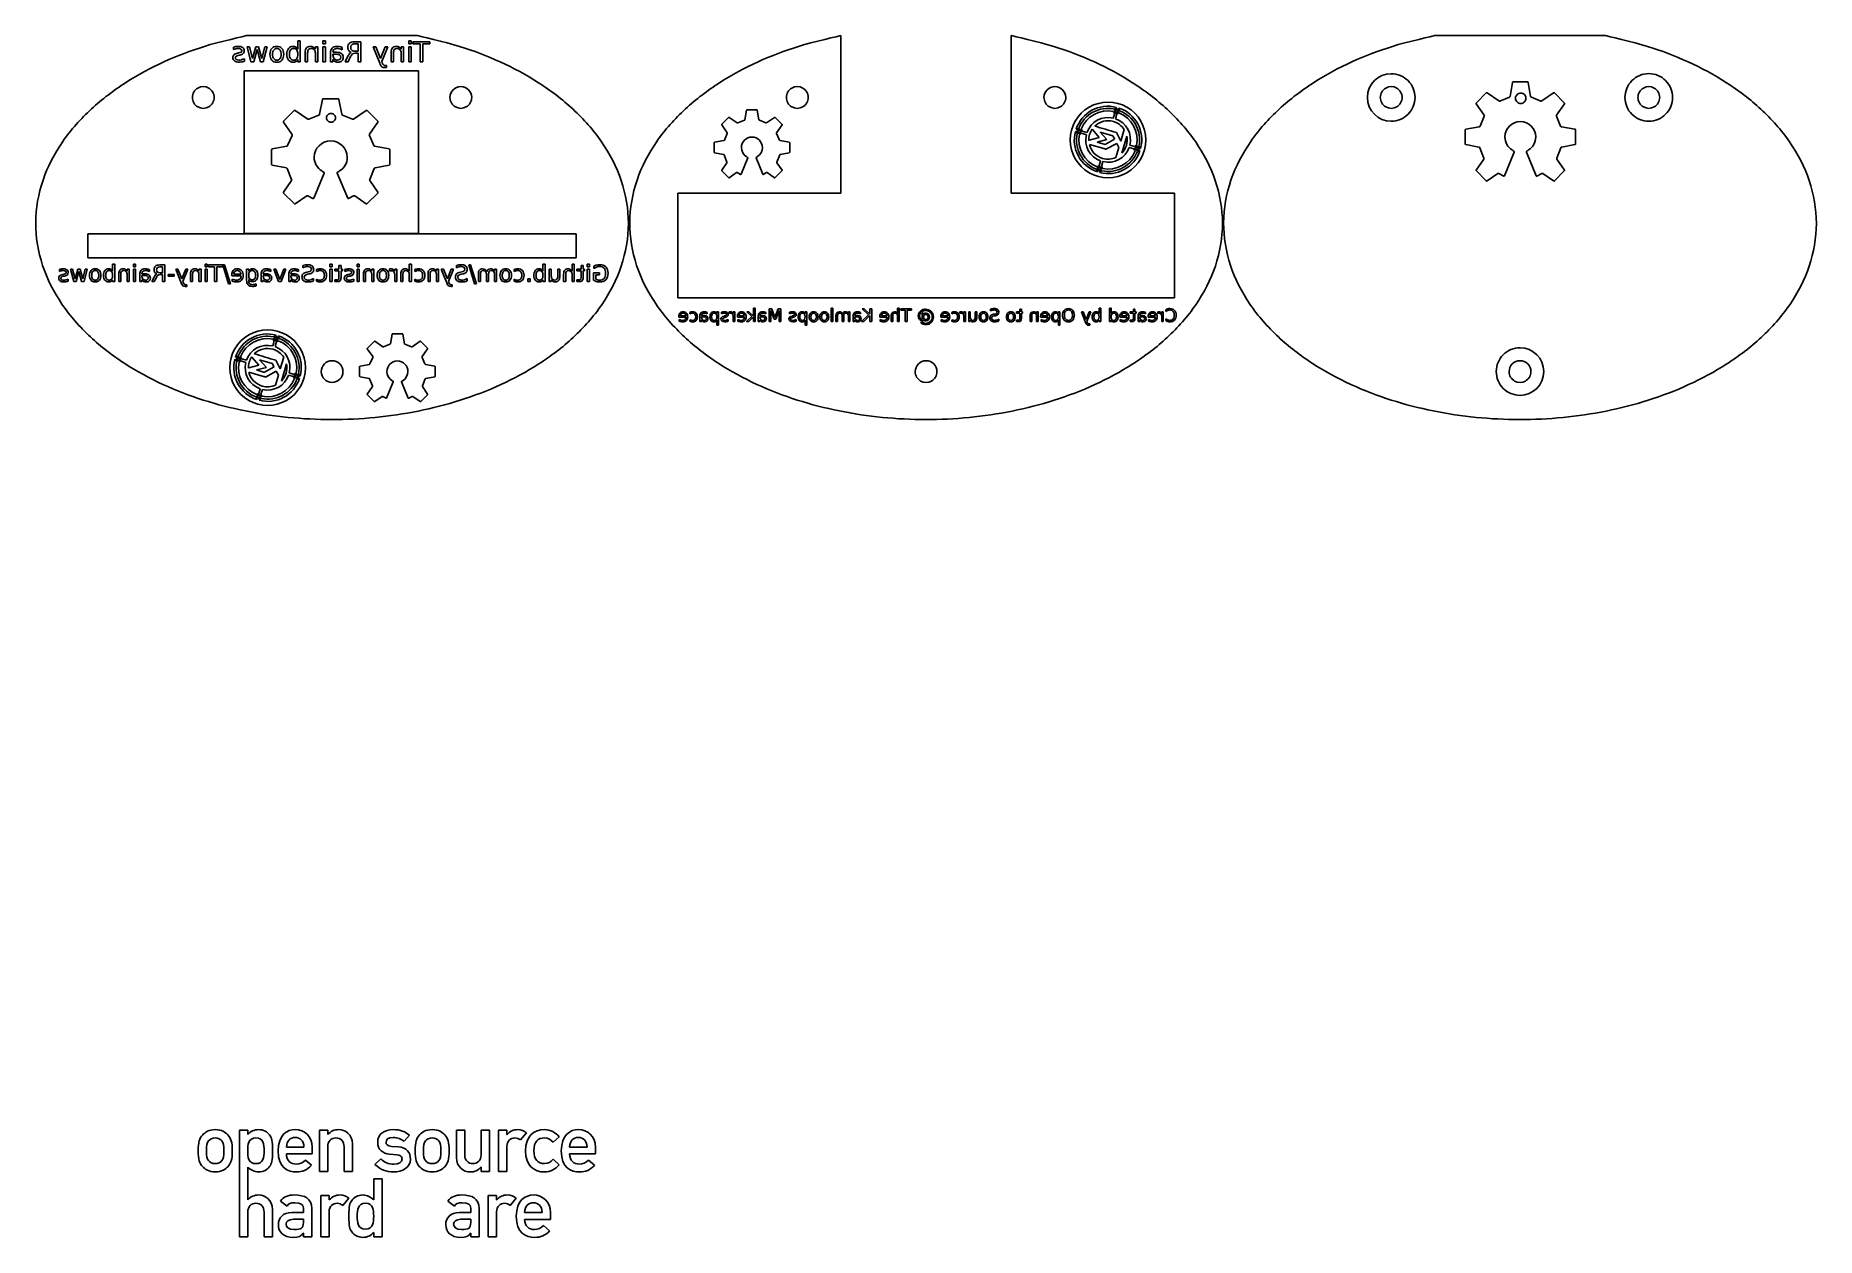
# Model space of a CAD drawing. Extents: x 5 to 209, y -94 to 44.
import ezdxf

# ---------------------------------------------------------------- set-up
doc = ezdxf.new("R2010")
doc.units = 0
doc.layers.get('0').update_dxf_attribs({"linetype": 'CONTINUOUS'})

msp = doc.modelspace()

# ---------------------------------------------------------------- linework, layer by layer
at = {"color": 7}
for p, q in [((48.700281, 44.095133), (29.10028, 44.095133)), ((97.25017, 44.095133), (97.27517, 44.095133)), ((97.25017, 44.095133), (97.25017, 44.095133)), ((97.27517, 44.095133), (97.27517, 26.000106)), ((116.825167, 26.000106), (116.825167, 44.095133)), ((116.825167, 44.095133), (116.850167, 44.095133)), ((165.385936, 44.095133), (184.985936, 44.095133)), ((165.385936, 44.095133), (165.385936, 44.095133)), ((25.375281, 37.000106), (25.375281, 37.000106)), ((54.925281, 37.000106), (54.925281, 37.000106)), ((93.525175, 37.000106), (93.525175, 37.000106)), ((123.075167, 37.000106), (123.075167, 37.000106)), ((161.660946, 37.000106), (161.660946, 37.000106)), ((171.314586, 37.513535), (170.183556, 36.382612)), ((172.764356, 36.6019), (171.421986, 37.523435)), ((173.962486, 37.034206), (172.885066, 36.5932)), ((174.340946, 38.732526), (174.041886, 37.125146)), ((176.023386, 38.801446), (174.423846, 38.801446)), ((175.868546, 36.9082), (175.868546, 36.9082)), ((176.405836, 37.125153), (176.106286, 38.732526)), ((177.562436, 36.593214), (176.485236, 37.034213)), ((179.025576, 37.523443), (177.683156, 36.601914)), ((180.263796, 36.38262), (179.132876, 37.513543)), ((191.210946, 37.000106), (191.210946, 37.000106)), ((170.173556, 36.275221), (171.079126, 34.955511)), ((171.086126, 34.835357), (170.609656, 33.724002)), ((179.837726, 33.724009), (179.361356, 34.835364)), ((179.368356, 34.955518), (180.273796, 36.275229)), ((168.894806, 33.272867), (168.894886, 31.673429)), ((170.517656, 33.644872), (168.963706, 33.355877)), ((181.483806, 33.355884), (179.929726, 33.644879)), ((181.553616, 31.67331), (181.553796, 33.272747)), ((168.963786, 31.590419), (170.479676, 31.308327)), ((170.569676, 31.228637), (171.042926, 30.046476)), ((173.405996, 28.015464), (174.526796, 30.723608)), ((174.493896, 30.824854), (174.357856, 30.908134)), ((175.921976, 30.723608), (177.042706, 28.015367)), ((176.090926, 30.908134), (175.954876, 30.824854)), ((179.405706, 30.046356), (179.878956, 31.228517)), ((179.968856, 31.308207), (181.484716, 31.5903)), ((171.034926, 29.925757), (170.173896, 28.670991)), ((180.274816, 28.67087), (179.413706, 29.925633)), ((170.183896, 28.563505), (171.315006, 27.432583)), ((171.422386, 27.422683), (172.654946, 28.268677)), ((172.773116, 28.272777), (173.316696, 27.982554)), ((177.132006, 27.982467), (177.675586, 28.272656)), ((177.793756, 28.268556), (179.026406, 27.422561)), ((179.133696, 27.432461), (180.264816, 28.563385)), ((97.27517, 26.000106), (78.55017, 26.000106)), ((78.55017, 26.000106), (78.55017, 14.000107)), ((135.550167, 26.000106), (116.825167, 26.000106)), ((135.550167, 14.000107), (135.550167, 26.000106)), ((66.900724, 21.335552), (10.899836, 21.335552)), ((10.899836, 21.335552), (10.899836, 18.614662)), ((66.900724, 18.614662), (66.900724, 21.335552)), ((10.899836, 18.614662), (66.900724, 18.614662)), ((78.55017, 14.000107), (135.550167, 14.000107)), ((40.150279, 5.550041), (40.150279, 5.550041)), ((108.300178, 5.550041), (108.300178, 5.550041)), ((176.435936, 5.550041), (176.435936, 5.550041)), ((28.270526, -93.727764), (28.270526, -81.473324)), ((28.270526, -81.473324), (29.229905, -81.473324)), ((29.229905, -81.473324), (29.229905, -81.969944)), ((38.401686, -81.473054), (37.446011, -81.473054)), ((37.446011, -81.473054), (37.446011, -86.223644)), ((38.401686, -81.978934), (38.401686, -81.473054)), ((54.114231, -81.473054), (53.15882, -81.473054)), ((53.15882, -81.473054), (53.158821, -84.631124)), ((54.114231, -84.302774), (54.114231, -81.473054)), ((56.95321, -81.473054), (55.9978, -81.473054)), ((55.9978, -81.473054), (55.9978, -84.302774)), ((56.95321, -86.224174), (56.95321, -81.473054)), ((58.95743, -81.473054), (58.00149, -81.473054)), ((58.00149, -81.473054), (58.00149, -86.223644)), ((58.95743, -81.978934), (58.95743, -81.473054)), ((35.674626, -83.422504), (33.669349, -83.422504)), ((36.630301, -84.209374), (36.630301, -83.422244)), ((38.420736, -81.978934), (38.401686, -81.978934)), ((38.401686, -86.223644), (38.401686, -83.394464)), ((40.285255, -83.394464), (40.285255, -86.223644)), ((41.24093, -86.223644), (41.24093, -83.066114)), ((46.50508, -83.394194), (45.717944, -83.338394)), ((47.180032, -82.757104), (47.770053, -82.064164)), ((58.97595, -81.978934), (58.95743, -81.978934)), ((58.95743, -86.223644), (58.95743, -83.365884)), ((60.512915, -82.606794), (61.206388, -81.782084)), ((64.250155, -82.869264), (64.952888, -82.241404)), ((68.156991, -83.422504), (66.15198, -83.422504)), ((69.112931, -84.209374), (69.112931, -83.422244)), ((29.229905, -85.718034), (29.226505, -89.483054)), ((33.669349, -84.209374), (36.630301, -84.209374)), ((36.536638, -85.511654), (35.843165, -84.921634)), ((44.490278, -84.771934), (43.825115, -85.427514)), ((45.502044, -84.228454), (46.345536, -84.303354)), ((55.97928, -85.717764), (55.9978, -85.717764)), ((55.9978, -85.717764), (55.9978, -86.224174)), ((64.952888, -85.455824), (64.250155, -84.827974)), ((66.15198, -84.209374), (69.112931, -84.209374)), ((69.019004, -85.511654), (68.325531, -84.921634)), ((37.446011, -86.223644), (38.401686, -86.223644)), ((40.285255, -86.223644), (41.24093, -86.223644)), ((44.630771, -87.055764), (43.675096, -87.055764)), ((43.675096, -87.055764), (43.675096, -89.483054)), ((44.630771, -93.727764), (44.630771, -87.055764)), ((55.9978, -86.224174), (56.95321, -86.224174)), ((58.00149, -86.223644), (58.95743, -86.223644)), ((32.982226, -89.614284), (33.73179, -90.185784)), ((38.567311, -88.977164), (37.611636, -88.977164)), ((37.611636, -88.977164), (37.61164, -93.727764)), ((38.567311, -89.483054), (38.567311, -88.977164)), ((38.586101, -89.483054), (38.567311, -89.483054)), ((40.123065, -90.110904), (40.816274, -89.286204)), ((52.187801, -89.614284), (52.93763, -90.185784)), ((57.773155, -88.977164), (56.817744, -88.977164)), ((56.817744, -88.977164), (56.817744, -93.727764)), ((57.773155, -89.483054), (57.773155, -88.977164)), ((57.792205, -89.483054), (57.773155, -89.483054)), ((59.32864, -90.110904), (60.022113, -89.286204)), ((29.226505, -90.898044), (29.226505, -93.727764)), ((31.10981, -93.727764), (31.10981, -90.898044)), ((32.065485, -90.569694), (32.065485, -93.727764)), ((35.605834, -90.925824), (34.284505, -90.925824)), ((34.462834, -91.712694), (35.605834, -91.712694)), ((35.605834, -90.429204), (35.605834, -90.925824)), ((35.605834, -91.712694), (35.605834, -92.059564)), ((36.561774, -93.727764), (36.561774, -90.485554)), ((38.567315, -93.727764), (38.567315, -90.869464)), ((54.811409, -90.925824), (53.49008, -90.925824)), ((53.668673, -91.712694), (54.811673, -91.712694)), ((54.811409, -90.429204), (54.811409, -90.925824)), ((54.811673, -91.712694), (54.811673, -92.059564)), ((55.767613, -93.727764), (55.767613, -90.485554)), ((57.773155, -93.727764), (57.773155, -90.869464)), ((63.000792, -90.925824), (60.99578, -90.925824)), ((60.99578, -91.713224), (63.956202, -91.713224)), ((63.956202, -91.713224), (63.956202, -90.925554)), ((29.226505, -93.727764), (28.270526, -93.727764)), ((32.065485, -93.727764), (31.10981, -93.727764)), ((35.587049, -93.306014), (35.605839, -93.306014)), ((35.605839, -93.306014), (35.605834, -93.727764)), ((35.605834, -93.727764), (36.561774, -93.727764)), ((37.61164, -93.727764), (38.567315, -93.727764)), ((43.675096, -93.231134), (43.675096, -93.727764)), ((43.675096, -93.727764), (44.630771, -93.727764)), ((54.792888, -93.306014), (54.811408, -93.306014)), ((54.811408, -93.306014), (54.811408, -93.727764)), ((54.811408, -93.727764), (54.811673, -93.727764)), ((54.811673, -93.727764), (55.767613, -93.727764)), ((56.817744, -93.727764), (57.773155, -93.727764)), ((63.862805, -93.015504), (63.169332, -92.424954))]:
    msp.add_line(p, q, dxfattribs=at)
at = {"color": 5}
for p, q in [((35.258302, 43.494357), (34.972297, 43.494357)), ((34.972297, 43.494357), (34.972297, 42.557482)), ((35.258302, 41.088784), (35.258302, 43.494357)), ((38.13541, 43.494357), (37.85095, 43.494357)), ((37.85095, 43.494357), (37.85095, 43.13414)), ((37.85095, 43.13414), (38.13541, 43.13414)), ((38.13541, 43.13414), (38.13541, 43.494357)), ((42.198293, 43.396959), (41.493322, 43.396959)), ((41.493322, 43.140324), (41.886001, 43.140324)), ((41.886001, 43.140324), (41.886001, 42.320945)), ((42.198293, 41.088784), (42.198293, 43.396959)), ((47.980321, 43.494357), (47.695861, 43.494357)), ((47.695861, 43.494357), (47.695861, 43.13414)), ((47.695861, 43.13414), (47.980321, 43.13414)), ((47.980321, 43.13414), (47.980321, 43.494357)), ((50.124624, 43.396959), (48.172028, 43.396959)), ((48.172028, 43.396959), (48.172028, 43.13414)), ((48.172028, 43.13414), (48.991412, 43.13414)), ((48.991412, 43.13414), (48.991412, 41.088784)), ((49.30525, 41.088784), (49.30525, 43.13414)), ((49.30525, 43.13414), (50.124624, 43.13414)), ((50.124624, 43.13414), (50.124624, 43.396959)), ((27.607097, 42.769284), (27.607157, 42.769284)), ((27.607157, 42.769284), (27.607157, 42.50028)), ((28.169863, 42.101414), (28.072434, 42.07977)), ((28.227065, 41.841685), (28.32599, 41.864875)), ((28.837708, 41.15217), (28.837708, 41.44591)), ((29.428347, 42.820302), (29.143878, 42.820302)), ((29.143878, 42.820302), (29.596859, 41.088784)), ((29.782384, 41.4691), (29.428347, 42.820302)), ((29.596859, 41.088784), (29.932337, 41.088784)), ((30.137956, 42.820302), (29.782384, 41.4691)), ((29.932337, 41.088784), (30.304922, 42.50801)), ((30.473444, 42.820302), (30.137956, 42.820302)), ((30.304922, 42.50801), (30.679063, 41.088784)), ((30.827471, 41.4691), (30.473444, 42.820302)), ((30.679063, 41.088784), (31.014541, 41.088784)), ((31.183053, 42.820302), (30.827471, 41.4691)), ((31.014541, 41.088784), (31.467513, 42.820302)), ((31.467513, 42.820302), (31.183053, 42.820302)), ((32.566719, 42.862044), (32.566719, 42.862044)), ((32.566719, 42.620868), (32.566719, 42.620868)), ((34.004505, 41.952997), (34.004505, 41.952997)), ((34.972297, 41.348511), (34.972297, 41.088784)), ((34.972297, 41.088784), (35.258302, 41.088784)), ((35.817937, 42.133879), (35.817957, 42.133879)), ((35.817957, 42.133879), (35.817957, 41.088784)), ((35.817957, 41.088784), (36.102417, 41.088784)), ((36.102417, 41.088784), (36.102417, 42.124603)), ((37.268079, 42.820302), (36.982074, 42.820302)), ((36.982074, 42.820302), (36.982074, 42.551298)), ((36.982074, 42.067401), (36.982074, 41.088784)), ((36.982074, 41.088784), (37.268079, 41.088784)), ((37.268079, 41.088784), (37.268079, 42.820302)), ((38.13541, 42.820302), (37.85095, 42.820302)), ((37.85095, 42.820302), (37.85095, 41.088784)), ((37.85095, 41.088784), (38.13541, 41.088784)), ((38.13541, 41.088784), (38.13541, 42.820302)), ((38.722888, 42.076677), (38.722888, 41.088784)), ((38.722888, 42.076677), (38.722888, 42.076677)), ((38.722888, 41.088784), (39.007347, 41.088784)), ((39.007347, 42.181805), (39.007347, 42.209632)), ((39.406219, 42.181805), (39.007347, 42.181805)), ((39.007347, 41.088784), (39.007347, 41.351604)), ((39.007367, 41.895795), (39.007367, 41.959181)), ((39.007367, 41.959181), (39.290291, 41.959181)), ((39.290291, 41.959181), (39.290272, 41.959181)), ((40.058627, 42.478636), (40.058627, 42.741456)), ((40.717228, 41.719551), (40.400298, 41.088784)), ((40.400298, 41.088784), (40.735776, 41.088784)), ((40.735776, 41.088784), (41.031066, 41.680901)), ((41.103724, 42.170983), (41.103724, 42.170983)), ((41.886001, 42.320945), (41.493322, 42.320945)), ((41.545886, 42.064308), (41.886001, 42.064308)), ((41.886001, 42.064308), (41.886001, 41.088784)), ((41.886001, 41.088784), (42.198293, 41.088784)), ((43.91276, 42.820302), (43.611298, 42.820302)), ((43.611298, 42.820302), (44.371925, 40.928)), ((44.453867, 41.466008), (43.91276, 42.820302)), ((44.371925, 40.928), (44.371965, 40.928)), ((44.994964, 42.820302), (44.453867, 41.466008)), ((44.596092, 41.116612), (45.296437, 42.820302)), ((44.64715, 40.986748), (44.596092, 41.116612)), ((45.296437, 42.820302), (44.994964, 42.820302)), ((45.662859, 42.133879), (45.662879, 42.133879)), ((45.662879, 42.133879), (45.662879, 41.088784)), ((45.662879, 41.088784), (45.947339, 41.088784)), ((45.947339, 41.088784), (45.947339, 42.124603)), ((47.113, 42.820302), (46.826995, 42.820302)), ((46.826995, 42.820302), (46.826995, 42.551298)), ((46.826995, 42.067401), (46.826995, 41.088784)), ((46.826995, 41.088784), (47.113, 41.088784)), ((47.113, 41.088784), (47.113, 42.820302)), ((47.980321, 42.820302), (47.695861, 42.820302)), ((47.695861, 42.820302), (47.695861, 41.088784)), ((47.695861, 41.088784), (47.980321, 41.088784)), ((47.980321, 41.088784), (47.980321, 42.820302)), ((48.991412, 41.088784), (49.30525, 41.088784)), ((44.913062, 40.430189), (45.14033, 40.430189)), ((45.14033, 40.668272), (44.973354, 40.668272)), ((45.14033, 40.430189), (45.14033, 40.668272)), ((86.463021, 35.539588), (86.25822, 34.439002)), ((87.614951, 35.586788), (86.519721, 35.586788)), ((87.876621, 34.439002), (87.671751, 35.539588)), ((128.688061, 35.18076), (128.520481, 34.613988)), ((128.690167, 35.509649), (128.690167, 35.509649)), ((128.813264, 35.538264), (128.761087, 35.48868)), ((128.761087, 35.48868), (128.777907, 35.418691)), ((128.761087, 35.48868), (128.761087, 35.48868)), ((128.945028, 35.110559), (128.775879, 34.538475)), ((128.777907, 35.418691), (128.79475, 35.348724)), ((128.794755, 35.348724), (128.863771, 35.328323)), ((128.865453, 35.587822), (128.813264, 35.538264)), ((128.863771, 35.328314), (128.932794, 35.307913)), ((128.934471, 35.567411), (128.865453, 35.587812)), ((128.889248, 35.861184), (128.867246, 35.786801)), ((128.932794, 35.307911), (128.984986, 35.357468)), ((129.003488, 35.547006), (128.934471, 35.567407)), ((128.984986, 35.357468), (129.037163, 35.407052)), ((129.020336, 35.477031), (129.003492, 35.547006)), ((129.037163, 35.407052), (129.020343, 35.477031)), ((129.144646, 35.78567), (129.121086, 35.705971)), ((83.60905, 33.857172), (84.229091, 32.953551)), ((84.390471, 34.705057), (83.61605, 33.930702)), ((84.234091, 32.871271), (83.907851, 32.110318)), ((85.38339, 34.080873), (84.463971, 34.711857)), ((86.20382, 34.376742), (85.46609, 34.074773)), ((88.668671, 34.074773), (87.931021, 34.376742)), ((89.670851, 34.71185), (88.751371, 34.080873)), ((90.518701, 33.930696), (89.744351, 34.70505)), ((90.2269, 32.110322), (89.90073, 32.871276)), ((89.90573, 32.953546), (90.525701, 33.857166)), ((124.264905, 33.073631), (124.1864, 33.096859)), ((124.1864, 33.096847), (124.1864, 33.096847)), ((124.334941, 33.322322), (124.259654, 33.344583)), ((124.259654, 33.344581), (124.259654, 33.344581)), ((124.463154, 33.078925), (124.512712, 33.026733)), ((124.483557, 33.147941), (124.463157, 33.078925)), ((124.50397, 33.216959), (124.483569, 33.147941)), ((124.573945, 33.233805), (124.50397, 33.216961)), ((124.512712, 33.026733), (124.562295, 32.974556)), ((124.562295, 32.974556), (124.632284, 32.991376)), ((124.643924, 33.250632), (124.573945, 33.233812)), ((124.632284, 32.991378), (124.702252, 33.008222)), ((124.693508, 33.198455), (124.643924, 33.250632)), ((124.643924, 33.250632), (124.643924, 33.250632)), ((124.654709, 32.776116), (124.654709, 32.776116)), ((124.664895, 33.321551), (124.664895, 33.321551)), ((124.743065, 33.146266), (124.693508, 33.198455)), ((124.702252, 33.008224), (124.722653, 33.077247)), ((124.722662, 33.077247), (124.743063, 33.146266)), ((124.829987, 33.366374), (124.829987, 33.366374)), ((125.433598, 32.728073), (124.865743, 32.895978)), ((125.506849, 32.975807), (124.942212, 33.142763)), ((126.100172, 33.34643), (126.109289, 33.377297)), ((126.126839, 33.319111), (126.100172, 33.34643)), ((126.1093, 33.377297), (126.109329, 33.377297)), ((126.912529, 32.424093), (126.126839, 33.319111)), ((127.793551, 32.164993), (127.005927, 33.029984)), ((127.005927, 33.029984), (128.465524, 32.598401)), ((128.548609, 34.23949), (128.548609, 34.23949)), ((128.881025, 32.970189), (129.376584, 31.991437)), ((129.376584, 31.991437), (129.771419, 33.326776)), ((82.73363, 31.801421), (82.7337, 30.706266)), ((83.844851, 32.056128), (82.78083, 31.858251)), ((82.7809, 30.649436), (83.81883, 30.456287)), ((91.353981, 31.858256), (90.2899, 32.056132)), ((90.315801, 30.456248), (91.353741, 30.649397)), ((91.400941, 30.706227), (91.401071, 31.801382)), ((123.584341, 32.126457), (123.584341, 32.126457)), ((125.720861, 32.063503), (125.727315, 32.085412)), ((125.727311, 32.085412), (125.764555, 32.093845)), ((125.764555, 32.093855), (126.912529, 32.424093)), ((127.44133, 31.127122), (125.779441, 31.618507)), ((125.779441, 31.618507), (125.779441, 31.618507)), ((126.657742, 31.861711), (127.793551, 32.164993)), ((127.578062, 31.589593), (126.657742, 31.861711)), ((127.544015, 31.096759), (127.44133, 31.127122)), ((127.623212, 31.073343), (127.544015, 31.096759)), ((127.581852, 31.60237), (127.57806, 31.589602)), ((128.668973, 32.220122), (127.581852, 31.60237)), ((127.684096, 31.05534), (127.623212, 31.073338)), ((128.923574, 31.728011), (127.684096, 31.05534)), ((128.465524, 32.598401), (128.465539, 32.598401)), ((128.821594, 30.114376), (129.16053, 31.260657)), ((129.16053, 31.260657), (128.923574, 31.728011)), ((130.086375, 32.550154), (129.508268, 30.59485)), ((130.340803, 31.277104), (130.896191, 31.112888)), ((130.414055, 31.524843), (130.966225, 31.361579)), ((131.018502, 30.88861), (131.018502, 30.88861)), ((131.094433, 31.118179), (131.143997, 31.06599)), ((131.114844, 31.187205), (131.094434, 31.118179)), ((131.135248, 31.256221), (131.114845, 31.187205)), ((131.205222, 31.273069), (131.135248, 31.256225)), ((131.143997, 31.06599), (131.193581, 31.013813)), ((131.193581, 31.013813), (131.263562, 31.03064)), ((131.195589, 31.490065), (131.195589, 31.490065)), ((131.27521, 31.289889), (131.205222, 31.273069)), ((131.263562, 31.03064), (131.333537, 31.047484)), ((131.324788, 31.237712), (131.27521, 31.289889)), ((131.27521, 31.289889), (131.27521, 31.289889)), ((131.296179, 31.360808), (131.296179, 31.360808)), ((131.374351, 31.185523), (131.324788, 31.237712)), ((131.333537, 31.047488), (131.35394, 31.116504)), ((131.353941, 31.116504), (131.374351, 31.185523)), ((131.497028, 30.935235), (131.588005, 30.908337)), ((131.573491, 31.182017), (131.66125, 31.156069)), ((131.588005, 30.908337), (131.588005, 30.908337)), ((131.66125, 31.156069), (131.66125, 31.156069)), ((84.19856, 29.509595), (83.60901, 28.650443)), ((83.88053, 30.401697), (84.20456, 29.592255)), ((85.822241, 28.201458), (86.58968, 30.055762)), ((86.56718, 30.125082), (86.47408, 30.182112)), ((87.54514, 30.055762), (88.31251, 28.201397)), ((87.66074, 30.182112), (87.56764, 30.125082)), ((89.930171, 29.592215), (90.254201, 30.401658)), ((90.52578, 28.650403), (89.936171, 29.509555)), ((126.729424, 28.878364), (126.729424, 28.878364)), ((126.852521, 28.906979), (126.800344, 28.857393)), ((126.800344, 28.857393), (126.817164, 28.787414)), ((126.800344, 28.857393), (126.800344, 28.857393)), ((126.817164, 28.787414), (126.834007, 28.717439)), ((126.834012, 28.717439), (126.903035, 28.697038)), ((126.90471, 28.956541), (126.852521, 28.906979)), ((126.903035, 28.697033), (126.972051, 28.676633)), ((126.973728, 28.936131), (126.90471, 28.956532)), ((126.906512, 29.155516), (127.071779, 29.714441)), ((126.972051, 28.676623), (127.024243, 28.726188)), ((127.042752, 28.915721), (126.973728, 28.936122)), ((127.024243, 28.726188), (127.07642, 28.775765)), ((127.059593, 28.845753), (127.042749, 28.915721)), ((127.07642, 28.775765), (127.0596, 28.845753)), ((127.160343, 29.074684), (127.327176, 29.63893)), ((129.508268, 30.59485), (129.508268, 30.59485)), ((83.61601, 28.576853), (84.390501, 27.802498)), ((84.464001, 27.795698), (85.307951, 28.374963)), ((85.388851, 28.377663), (85.761041, 28.178948)), ((88.37371, 28.178887), (88.7459, 28.377611)), ((88.8268, 28.374911), (89.6708, 27.795653)), ((89.7443, 27.802453), (90.51878, 28.576813)), ((126.703005, 28.467246), (126.727318, 28.54948)), ((126.958402, 28.391732), (126.984292, 28.479272)), ((7.619591, 17.260184), (7.619833, 17.260164)), ((7.619833, 17.260164), (7.619833, 17.037032)), ((8.086591, 16.706195), (8.005826, 16.688242)), ((8.133886, 16.490746), (8.216012, 16.509985)), ((9.130456, 17.302481), (8.894513, 17.302481)), ((8.894513, 17.302481), (9.270237, 15.86623)), ((9.424129, 16.181693), (9.130456, 17.302481)), ((9.719072, 17.302481), (9.424129, 16.181693)), ((9.548513, 15.86623), (9.857567, 17.043443)), ((9.997348, 17.302481), (9.719072, 17.302481)), ((9.857567, 17.043443), (10.167892, 15.86623)), ((10.291006, 16.181693), (9.997348, 17.302481)), ((10.585949, 17.302481), (10.291006, 16.181693)), ((10.446168, 15.86623), (10.821907, 17.302481)), ((10.821907, 17.302481), (10.585949, 17.302481)), ((11.733598, 17.137063), (11.733659, 17.137056)), ((11.733659, 17.337106), (11.733659, 17.337106)), ((12.926273, 16.583074), (12.926273, 16.583074)), ((13.966265, 17.861603), (13.729022, 17.861603)), ((13.729022, 17.861603), (13.729022, 17.084488)), ((13.729022, 17.084488), (13.729022, 17.084479)), ((13.966265, 15.866239), (13.966265, 17.861603)), ((14.430482, 16.733111), (14.430482, 15.86623)), ((14.430558, 16.733099), (14.430482, 16.733111)), ((14.66644, 15.86623), (14.66644, 16.725417)), ((15.633351, 17.302475), (15.396123, 17.302475)), ((15.396123, 17.302475), (15.396123, 17.079344)), ((15.396123, 16.677964), (15.396123, 15.866224)), ((15.633351, 15.866224), (15.633351, 17.302475)), ((16.352749, 17.861594), (16.116791, 17.861594)), ((16.116791, 17.861594), (16.116791, 17.562801)), ((16.116791, 17.562801), (16.352749, 17.562801)), ((16.352749, 17.302481), (16.116791, 17.302481)), ((16.116791, 17.302481), (16.116791, 15.86623)), ((16.352749, 17.562801), (16.352749, 17.861594)), ((16.352749, 15.86623), (16.352749, 17.302481)), ((16.839955, 16.685685), (16.840046, 16.685665)), ((16.840046, 16.685665), (16.840046, 15.866232)), ((17.075837, 16.535625), (17.075837, 16.588198)), ((17.075837, 16.588198), (17.310509, 16.588198)), ((17.075943, 16.772875), (17.075943, 16.795955)), ((17.406792, 16.772875), (17.075943, 16.772875)), ((17.310509, 16.588198), (17.310676, 16.588203)), ((17.947917, 17.019091), (17.947917, 17.237093)), ((18.494306, 16.389436), (18.231412, 15.86623)), ((18.509688, 15.86623), (18.754629, 16.357377)), ((18.814961, 16.763898), (18.814901, 16.763888)), ((19.722811, 17.780811), (19.138051, 17.780811)), ((19.138051, 17.567939), (19.463773, 17.567939)), ((19.463773, 16.888278), (19.138051, 16.888278)), ((19.181655, 16.675411), (19.463773, 16.675411)), ((19.463773, 17.567939), (19.463773, 17.567931)), ((19.463773, 17.567931), (19.463773, 16.888278)), ((19.463773, 16.675411), (19.463773, 15.866236)), ((19.722811, 15.866236), (19.722811, 17.780811)), ((20.80128, 16.690792), (20.110089, 16.690792)), ((20.110089, 16.690792), (20.110089, 16.480484)), ((20.110089, 16.480484), (20.80128, 16.480484)), ((20.80128, 16.480484), (20.80128, 16.690792)), ((21.211639, 17.302475), (20.96157, 17.302475)), ((20.96157, 17.302475), (21.592504, 15.732859)), ((21.660459, 16.179122), (21.211639, 17.302475)), ((22.109294, 17.302475), (21.660459, 16.179122)), ((21.778445, 15.889307), (22.359348, 17.302475)), ((22.359348, 17.302475), (22.109294, 17.302475)), ((22.663275, 16.733111), (22.663275, 15.86623)), ((22.663351, 16.733099), (22.663275, 16.733111)), ((22.899233, 15.86623), (22.899233, 16.725417)), ((23.866144, 17.302475), (23.628916, 17.302475)), ((23.628916, 17.302475), (23.628916, 17.079344)), ((23.628916, 16.677964), (23.628916, 15.866224)), ((23.866144, 15.866224), (23.866144, 17.302475)), ((24.585542, 17.861594), (24.349584, 17.861594)), ((24.349584, 17.861594), (24.349584, 17.562801)), ((24.349584, 17.562801), (24.585542, 17.562801)), ((24.585542, 17.302481), (24.349584, 17.302481)), ((24.349584, 17.302481), (24.349584, 15.86623)), ((24.585542, 17.562801), (24.585542, 17.861594)), ((24.585542, 15.86623), (24.585542, 17.302481)), ((26.364186, 17.780805), (24.744561, 17.780805)), ((24.744561, 17.780805), (24.744561, 17.562801)), ((24.744561, 17.562801), (25.424212, 17.562801)), ((25.424212, 17.562801), (25.424212, 15.86623)), ((25.684535, 15.86623), (25.684535, 17.562801)), ((25.684535, 17.562801), (26.364186, 17.562801)), ((26.577064, 17.780805), (26.359059, 17.780805)), ((26.359059, 17.780805), (27.025884, 15.622582)), ((26.364186, 17.562801), (26.364186, 17.780805)), ((27.243889, 15.622582), (26.577064, 17.780805)), ((27.383609, 16.643339), (27.38367, 16.643345)), ((27.38367, 16.643345), (27.38367, 16.52793)), ((27.38367, 16.52793), (28.468552, 16.52793)), ((27.619718, 16.712579), (27.619627, 16.712585)), ((28.460944, 16.711297), (27.619718, 16.712579)), ((29.334159, 17.302482), (29.098201, 17.302482)), ((29.098201, 17.302482), (29.098201, 16.044482)), ((29.334144, 16.601027), (29.334144, 16.601027)), ((29.334159, 17.084481), (29.334159, 17.302482)), ((30.766466, 16.685685), (30.766557, 16.685665)), ((30.766557, 16.685665), (30.766557, 15.866232)), ((31.002364, 16.535625), (31.002364, 16.588198)), ((31.002364, 16.588198), (31.237051, 16.588198)), ((31.002454, 16.772875), (31.002454, 16.795955)), ((31.333318, 16.772875), (31.002454, 16.772875)), ((31.237051, 16.588198), (31.237187, 16.588203)), ((31.874428, 17.019091), (31.874428, 17.237093)), ((32.465692, 17.302481), (32.215623, 17.302481)), ((32.215623, 17.302481), (32.754222, 15.86623)), ((32.914512, 16.097056), (32.465692, 17.302481)), ((33.363347, 17.302481), (32.914512, 16.097056)), ((33.074817, 15.86623), (33.613401, 17.302481)), ((33.613401, 17.302481), (33.363347, 17.302481)), ((33.931349, 16.685685), (33.931424, 16.685665)), ((33.931424, 16.685665), (33.931424, 15.866232)), ((34.167337, 16.772875), (34.167337, 16.795955)), ((34.498186, 16.772875), (34.167337, 16.772875)), ((34.167382, 16.535625), (34.167382, 16.588198)), ((34.167382, 16.588198), (34.402054, 16.588198)), ((34.402054, 16.588198), (34.402054, 16.588203)), ((35.039326, 17.019091), (35.039326, 17.237093)), ((35.563966, 17.717974), (35.56389, 17.717968)), ((35.56389, 17.717968), (35.56389, 17.465342)), ((36.170535, 16.993437), (36.014087, 16.961373)), ((36.08977, 16.715161), (36.247503, 16.745939)), ((37.134784, 17.24734), (37.134784, 17.026773)), ((37.134784, 17.247328), (37.134784, 17.24734)), ((38.89676, 17.861594), (38.660803, 17.861594)), ((38.660803, 17.861594), (38.660803, 17.562801)), ((38.660803, 17.562801), (38.89676, 17.562801)), ((38.89676, 17.302481), (38.660803, 17.302481)), ((38.660803, 17.302481), (38.660803, 15.86623)), ((38.89676, 17.562801), (38.89676, 17.861594)), ((38.89676, 15.86623), (38.89676, 17.302481)), ((39.694382, 17.302481), (39.208371, 17.302481)), ((39.208371, 17.302481), (39.208371, 17.119104)), ((39.208371, 17.119104), (39.694382, 17.119104)), ((39.694367, 17.710267), (39.694382, 17.710274)), ((39.931611, 17.710267), (39.694367, 17.710267)), ((39.694382, 17.710274), (39.694382, 17.302481)), ((39.694382, 17.119104), (39.694382, 16.339424)), ((39.931611, 17.302473), (39.931611, 17.710267)), ((40.104726, 17.302473), (39.931611, 17.302473)), ((39.931611, 16.339416), (39.931611, 17.119096)), ((39.931611, 17.119096), (40.104726, 17.119096)), ((40.104726, 17.119096), (40.104726, 17.302473)), ((40.38152, 17.260184), (40.381732, 17.260164)), ((40.381732, 17.260164), (40.381732, 17.037032)), ((40.848505, 16.706195), (40.76774, 16.688242)), ((40.895799, 16.490746), (40.977925, 16.509985)), ((42.025722, 17.861594), (41.789779, 17.861594)), ((41.789779, 17.861594), (41.789779, 17.562801)), ((41.789779, 17.562801), (42.025722, 17.562801)), ((42.025722, 17.302481), (41.789779, 17.302481)), ((41.789779, 17.302481), (41.789779, 15.86623)), ((42.025722, 17.562801), (42.025722, 17.861594)), ((42.025722, 15.86623), (42.025722, 17.302481)), ((42.498923, 16.733111), (42.498923, 15.86623)), ((42.498999, 16.733099), (42.498923, 16.733111)), ((42.734881, 15.86623), (42.734881, 16.725417)), ((43.701792, 17.302475), (43.464563, 17.302475)), ((43.464563, 17.302475), (43.464563, 17.079344)), ((43.464563, 16.677964), (43.464563, 15.866224)), ((43.701792, 15.866224), (43.701792, 17.302475)), ((44.741709, 17.137063), (44.741784, 17.137056)), ((44.741784, 17.337106), (44.741784, 17.337106)), ((45.492097, 17.081977), (45.491961, 17.081914)), ((45.493382, 17.324345), (45.492097, 17.081977)), ((46.333262, 17.302431), (46.096019, 17.302431)), ((46.096019, 17.302431), (46.096019, 17.0793)), ((46.096019, 16.622777), (46.096019, 15.86618)), ((46.333262, 15.86618), (46.333262, 17.302431)), ((46.797419, 16.733111), (46.797419, 15.86623)), ((46.797525, 16.733099), (46.797419, 16.733111)), ((47.033377, 15.86623), (47.033377, 16.725417)), ((48.000318, 17.861588), (47.763074, 17.861588)), ((47.763074, 17.861588), (47.763074, 17.079344)), ((47.763074, 16.677964), (47.763074, 15.866224)), ((48.000318, 15.866224), (48.000318, 17.861588)), ((48.404218, 17.24734), (48.404218, 17.026773)), ((48.404218, 17.247328), (48.404218, 17.24734)), ((49.910999, 16.733111), (49.910999, 15.86623)), ((49.911074, 16.733099), (49.910999, 16.733111)), ((50.146957, 15.86623), (50.146957, 16.725417)), ((51.113867, 17.302475), (50.876639, 17.302475)), ((50.876639, 17.302475), (50.876639, 17.079344)), ((50.876639, 16.677964), (50.876639, 15.866224)), ((51.113867, 15.866224), (51.113867, 17.302475)), ((51.680523, 17.302475), (51.430469, 17.302475)), ((51.430469, 17.302475), (52.061389, 15.732859)), ((52.129358, 16.179122), (51.680523, 17.302475)), ((52.578179, 17.302475), (52.129358, 16.179122)), ((52.24733, 15.889307), (52.828247, 17.302475)), ((52.828247, 17.302475), (52.578179, 17.302475)), ((53.168292, 17.717974), (53.168217, 17.717968)), ((53.168217, 17.717968), (53.168217, 17.465342)), ((53.774861, 16.993437), (53.618413, 16.961373)), ((53.694096, 16.715161), (53.85183, 16.745939)), ((54.794254, 17.780805), (54.576249, 17.780805)), ((54.576249, 17.780805), (55.243074, 15.622582)), ((55.461079, 15.622582), (54.794254, 17.780805)), ((55.685421, 16.733103), (55.685421, 15.866223)), ((55.922665, 15.866223), (55.922665, 16.725409)), ((56.615141, 16.677953), (56.615141, 15.866214)), ((56.654888, 17.026746), (56.654964, 17.026773)), ((56.852369, 15.866214), (56.852369, 16.7254)), ((57.782089, 17.302451), (57.544846, 17.302451)), ((57.544846, 17.302451), (57.544846, 17.07932)), ((57.544846, 16.677939), (57.544846, 15.8662)), ((57.782089, 15.8662), (57.782089, 17.302451)), ((58.822097, 17.137063), (58.822172, 17.137056)), ((58.822172, 17.337106), (58.822172, 17.337106)), ((59.791639, 17.24734), (59.791639, 17.026773)), ((59.791639, 17.247328), (59.791639, 17.24734)), ((62.29738, 16.583074), (62.29738, 16.583074)), ((63.337372, 17.861603), (63.100144, 17.861603)), ((63.100144, 17.861603), (63.100144, 17.084488)), ((63.100144, 17.084488), (63.100144, 17.084479)), ((63.337372, 15.866239), (63.337372, 17.861603)), ((64.052823, 17.302489), (63.816865, 17.302489)), ((63.816865, 17.302489), (63.816865, 15.866238)), ((64.052823, 16.488186), (64.052823, 17.302489)), ((64.426111, 17.337106), (64.426111, 17.337106)), ((65.019839, 17.302481), (64.783882, 17.302481)), ((64.783882, 17.302481), (64.783882, 16.442013)), ((65.019734, 16.433039), (65.019839, 16.433037)), ((65.019839, 16.433037), (65.019839, 17.302481)), ((65.468675, 16.733111), (65.468675, 15.86623)), ((65.468766, 16.733099), (65.468675, 16.733111)), ((65.704632, 15.86623), (65.704632, 16.725417)), ((66.671558, 17.861588), (66.43433, 17.861588)), ((66.43433, 17.861588), (66.43433, 17.079344)), ((66.43433, 16.677964), (66.43433, 15.866224)), ((66.671558, 15.866224), (66.671558, 17.861588)), ((67.460181, 17.302481), (66.97417, 17.302481)), ((66.97417, 17.302481), (66.97417, 17.119104)), ((66.97417, 17.119104), (67.460181, 17.119104)), ((67.460166, 17.710267), (67.460181, 17.710274)), ((67.69741, 17.710267), (67.460166, 17.710267)), ((67.460181, 17.710274), (67.460181, 17.302481)), ((67.460181, 17.119104), (67.460181, 16.339424)), ((67.69741, 17.302473), (67.69741, 17.710267)), ((67.870525, 17.302473), (67.69741, 17.302473)), ((67.69741, 16.339416), (67.69741, 17.119096)), ((67.69741, 17.119096), (67.870525, 17.119096)), ((67.870525, 17.119096), (67.870525, 17.302473)), ((68.421965, 17.861594), (68.186007, 17.861594)), ((68.186007, 17.861594), (68.186007, 17.562801)), ((68.186007, 17.562801), (68.421965, 17.562801)), ((68.421965, 17.302481), (68.186007, 17.302481)), ((68.186007, 17.302481), (68.186007, 15.86623)), ((68.421965, 17.562801), (68.421965, 17.861594)), ((68.421965, 15.86623), (68.421965, 17.302481)), ((69.565833, 16.866477), (68.886182, 16.866477)), ((68.886182, 16.866477), (68.886182, 16.04448)), ((68.936184, 17.633345), (68.936184, 17.357637)), ((69.142649, 16.139375), (69.142649, 16.653604)), ((69.142649, 16.653604), (69.565833, 16.653604)), ((69.565833, 16.653604), (69.565833, 16.866477)), ((8.640557, 15.918815), (8.640557, 16.162465)), ((9.270237, 15.86623), (9.548513, 15.86623)), ((10.167892, 15.86623), (10.446168, 15.86623)), ((13.729022, 16.081678), (13.729022, 15.866239)), ((13.729022, 15.866239), (13.966265, 15.866239)), ((14.430482, 15.86623), (14.66644, 15.86623)), ((15.396123, 15.866224), (15.633351, 15.866224)), ((16.116791, 15.86623), (16.352749, 15.86623)), ((16.840046, 15.866232), (17.076004, 15.866232)), ((17.076004, 15.866232), (17.076004, 16.084235)), ((18.231412, 15.86623), (18.509688, 15.86623)), ((19.463773, 15.866236), (19.722811, 15.866236)), ((21.592504, 15.732859), (21.592504, 15.732865)), ((21.820794, 15.781591), (21.778445, 15.889307)), ((22.041325, 15.319943), (22.229837, 15.319943)), ((22.229837, 15.517427), (22.091296, 15.517427)), ((22.229837, 15.319943), (22.229837, 15.517427)), ((22.663275, 15.86623), (22.899233, 15.86623)), ((23.628916, 15.866224), (23.866144, 15.866224)), ((24.349584, 15.86623), (24.585542, 15.86623)), ((25.424212, 15.86623), (25.684535, 15.86623)), ((27.025884, 15.622582), (27.243889, 15.622582)), ((27.438753, 16.162441), (27.438753, 15.939309)), ((29.098201, 16.044482), (29.098186, 16.04448)), ((29.334159, 16.00217), (29.334159, 16.11887)), ((30.208719, 15.395611), (30.208719, 15.625155)), ((30.766557, 15.866232), (31.0025, 15.866232)), ((31.0025, 15.866232), (31.0025, 16.084235)), ((32.754222, 15.86623), (33.074817, 15.86623)), ((33.931424, 15.866232), (34.167382, 15.866232)), ((34.167382, 15.866232), (34.167382, 16.084235)), ((36.788583, 15.950875), (36.788583, 16.217606)), ((37.134784, 16.139366), (37.134784, 15.921364)), ((38.660803, 15.86623), (38.89676, 15.86623)), ((39.450696, 16.063711), (39.208326, 16.063711)), ((39.208326, 16.063711), (39.208326, 15.866226)), ((39.208326, 15.866226), (39.450696, 15.866226)), ((41.402471, 15.918815), (41.402471, 16.162465)), ((41.789779, 15.86623), (42.025722, 15.86623)), ((42.498923, 15.86623), (42.734881, 15.86623)), ((43.464563, 15.866224), (43.701792, 15.866224)), ((46.096019, 15.86618), (46.333262, 15.86618)), ((46.797419, 15.86623), (47.033377, 15.86623)), ((47.763074, 15.866224), (48.000318, 15.866224)), ((48.404218, 16.139366), (48.404218, 15.921364)), ((49.910999, 15.86623), (50.146957, 15.86623)), ((50.876639, 15.866224), (51.113867, 15.866224)), ((52.061389, 15.732859), (52.061525, 15.732865)), ((52.289678, 15.781591), (52.24733, 15.889307)), ((52.51036, 15.319943), (52.698857, 15.319943)), ((52.698857, 15.517427), (52.560316, 15.517427)), ((52.698857, 15.319943), (52.698857, 15.517427)), ((54.39291, 15.950875), (54.39291, 16.217606)), ((55.243074, 15.622582), (55.461079, 15.622582)), ((55.685421, 15.866223), (55.922665, 15.866223)), ((56.615141, 15.866214), (56.852369, 15.866214)), ((57.544846, 15.8662), (57.782089, 15.8662)), ((59.791639, 16.139366), (59.791639, 15.921364)), ((61.627983, 16.191952), (61.357406, 16.191952)), ((61.357406, 16.191952), (61.357406, 15.86623)), ((61.357406, 15.86623), (61.627983, 15.86623)), ((61.627983, 15.86623), (61.627983, 16.191952)), ((63.100144, 16.081678), (63.100144, 15.866239)), ((63.100144, 15.866239), (63.337372, 15.866239)), ((63.816865, 15.866238), (64.052823, 15.866238)), ((64.052823, 15.866238), (64.052823, 16.086805)), ((65.468675, 15.86623), (65.704632, 15.86623)), ((66.43433, 15.866224), (66.671558, 15.866224)), ((67.216495, 16.063711), (66.974125, 16.063711)), ((66.974125, 16.063711), (66.974125, 15.866226)), ((66.974125, 15.866226), (67.216495, 15.866226)), ((68.186007, 15.86623), (68.421965, 15.86623)), ((69.142649, 16.139396), (69.142649, 16.139375)), ((79.940306, 12.344749), (79.940306, 12.176369)), ((79.940306, 12.344745), (79.940306, 12.344749)), ((81.947162, 12.170483), (81.947162, 12.336906)), ((83.238407, 12.386844), (83.057296, 12.386844)), ((83.057296, 12.386844), (83.057296, 12.220423)), ((83.238407, 10.873379), (83.238407, 12.386844)), ((83.578048, 12.35455), (83.5781, 12.354539)), ((83.5781, 12.354539), (83.5781, 12.1842)), ((84.469028, 12.403393), (84.468319, 12.21837)), ((85.110198, 12.386806), (84.929087, 12.386806)), ((84.929087, 12.386806), (84.929087, 12.216468)), ((85.110198, 11.290376), (85.110198, 12.386806)), ((86.717612, 12.386844), (86.487561, 12.386844)), ((86.487561, 12.386844), (87.069059, 11.873872)), ((87.255061, 11.914009), (86.717612, 12.386844)), ((87.436164, 12.813669), (87.255061, 12.813669)), ((87.255061, 12.813669), (87.255061, 11.914009)), ((87.436164, 11.290415), (87.436164, 12.813669)), ((88.647137, 12.170483), (88.647137, 12.336906)), ((89.339257, 12.751995), (89.044593, 12.751995)), ((89.044593, 12.751995), (89.044593, 11.290415)), ((89.237444, 11.290415), (89.237444, 12.573826)), ((89.237444, 12.573826), (89.614345, 11.571375)), ((89.714198, 11.757376), (89.339257, 12.751995)), ((90.087174, 12.751995), (89.714198, 11.757376)), ((89.813073, 11.571375), (90.189966, 12.573826)), ((90.381845, 12.751995), (90.087174, 12.751995)), ((90.189966, 12.573826), (90.189966, 11.290415)), ((90.381845, 11.290415), (90.381845, 12.751995)), ((91.374451, 12.35455), (91.374505, 12.354539)), ((91.374505, 12.354539), (91.374505, 12.1842)), ((93.352972, 12.386844), (93.171868, 12.386844)), ((93.171868, 12.386844), (93.171868, 12.220423)), ((93.352972, 10.873379), (93.352972, 12.386844)), ((94.146904, 12.413276), (94.146904, 12.413276)), ((94.146904, 12.260559), (94.146904, 12.260559)), ((95.372556, 12.413276), (95.372556, 12.413276)), ((95.372561, 12.260559), (95.372556, 12.260559)), ((96.35347, 12.813669), (96.173345, 12.813669)), ((96.173345, 12.813669), (96.173345, 11.290415)), ((96.35347, 11.290415), (96.35347, 12.813669)), ((98.314291, 12.386843), (98.133188, 12.386843)), ((98.133188, 12.386843), (98.133188, 12.216506)), ((98.314291, 11.290414), (98.314291, 12.386843)), ((99.525277, 12.170483), (99.525277, 12.336906)), ((99.956029, 12.751995), (99.701497, 12.751995)), ((99.701497, 12.751995), (100.426906, 12.070641)), ((100.611928, 12.134274), (99.956029, 12.751995)), ((100.809677, 12.751995), (100.611928, 12.751995)), ((100.611928, 12.751995), (100.611928, 12.134274)), ((100.809677, 11.290415), (100.809677, 12.751995)), ((103.968757, 12.813669), (103.787653, 12.813669)), ((103.787653, 12.813669), (103.787653, 12.216506)), ((103.968757, 11.290415), (103.968757, 12.813669)), ((105.382376, 12.751995), (104.145958, 12.751995)), ((104.145958, 12.751995), (104.145958, 12.585572)), ((104.145958, 12.585572), (104.664802, 12.585572)), ((104.664802, 12.585572), (104.664802, 11.290415)), ((104.86353, 11.290415), (104.86353, 12.585572)), ((104.86353, 12.585572), (105.382376, 12.585572)), ((105.382376, 12.585572), (105.382376, 12.751995)), ((109.992385, 12.343951), (109.992385, 12.17557)), ((109.992385, 12.34394), (109.992385, 12.343951)), ((110.930279, 12.402596), (110.92957, 12.217574)), ((111.571442, 12.386009), (111.390338, 12.386009)), ((111.390338, 12.386009), (111.390338, 12.21567)), ((111.571442, 11.28958), (111.571442, 12.386009)), ((112.117707, 12.386046), (111.937576, 12.386046)), ((111.937576, 12.386046), (111.937576, 11.289616)), ((112.117707, 11.764412), (112.117707, 12.386046)), ((112.402576, 12.412477), (112.402576, 12.412477)), ((112.855829, 12.386046), (112.675704, 12.386046)), ((112.675704, 12.386046), (112.675704, 11.729166)), ((112.855829, 11.722315), (112.855829, 12.386046)), ((113.638006, 12.259758), (113.638014, 12.259761)), ((113.638014, 12.412477), (113.638014, 12.412477)), ((114.451507, 12.703223), (114.451524, 12.703227)), ((114.451524, 12.703227), (114.451524, 12.510372)), ((116.774587, 12.412477), (116.774587, 12.412477)), ((116.774593, 12.259758), (116.774587, 12.259761)), ((117.808366, 12.386046), (117.437343, 12.386046)), ((117.437343, 12.386046), (117.437343, 12.246055)), ((117.808366, 12.697354), (117.808366, 12.386046)), ((117.808384, 12.697351), (117.808366, 12.697354)), ((117.989488, 12.697351), (117.808384, 12.697351)), ((117.989488, 12.386044), (117.989488, 12.697351)), ((118.121648, 12.386044), (117.989488, 12.386044)), ((118.121648, 12.246054), (118.121648, 12.386044)), ((119.90431, 12.386046), (119.723199, 12.386046)), ((119.723199, 12.386046), (119.723199, 12.215708)), ((119.90431, 11.289614), (119.90431, 12.386046)), ((122.410437, 12.386046), (122.229326, 12.386046)), ((122.229326, 12.386046), (122.229326, 12.219623)), ((122.410437, 10.87258), (122.410437, 12.386046)), ((123.380577, 12.777628), (123.380577, 12.777628)), ((123.380577, 12.617079), (123.380577, 12.617079)), ((125.059478, 12.386049), (124.86858, 12.386049)), ((124.86858, 12.386049), (125.350231, 11.187807)), ((125.40211, 11.528483), (125.059478, 12.386049)), ((125.744749, 12.386049), (125.40211, 11.528483)), ((125.492176, 11.30724), (125.935641, 12.386049)), ((125.935641, 12.386049), (125.744749, 12.386049)), ((127.085928, 12.812873), (126.904817, 12.812873)), ((126.904817, 12.812873), (126.904817, 12.219627)), ((127.085928, 11.28962), (127.085928, 12.812873)), ((128.268502, 12.812871), (128.088378, 12.812871)), ((128.088378, 12.812871), (128.088378, 11.289616)), ((128.268502, 12.219623), (128.268502, 12.812871)), ((130.832392, 12.386046), (130.461361, 12.386046)), ((130.461361, 12.386046), (130.461361, 12.246055)), ((130.832392, 12.697354), (130.832392, 12.386046)), ((130.832416, 12.697351), (130.832392, 12.697354)), ((131.01352, 12.697351), (130.832416, 12.697351)), ((131.01352, 12.386044), (131.01352, 12.697351)), ((131.14568, 12.386044), (131.01352, 12.386044)), ((131.14568, 12.246054), (131.14568, 12.386044)), ((132.22837, 12.169671), (132.22837, 12.336094)), ((133.622475, 12.402596), (133.621765, 12.217574)), ((134.263644, 12.386009), (134.082533, 12.386009)), ((134.082533, 12.386009), (134.082533, 12.21567)), ((134.263644, 11.28958), (134.263644, 12.386009)), ((134.556333, 12.638617), (134.556333, 12.430098)), ((134.556333, 12.63861), (134.556333, 12.638617)), ((78.687246, 11.883672), (78.687242, 11.883661)), ((78.687242, 11.883661), (78.687242, 11.795555)), ((78.687242, 11.795555), (79.515438, 11.795555)), ((78.729338, 11.516541), (78.729338, 11.346215)), ((79.509552, 11.935551), (78.867359, 11.936545)), ((78.867359, 11.936545), (78.867367, 11.936525)), ((79.940306, 11.498914), (79.940306, 11.332507)), ((81.101344, 11.915964), (81.101344, 11.290412)), ((81.101348, 11.91595), (81.101344, 11.915964)), ((81.101344, 11.290412), (81.281469, 11.290412)), ((81.281453, 11.801443), (81.281453, 11.841583)), ((81.281453, 11.841583), (81.460605, 11.841583)), ((81.281468, 11.98252), (81.281468, 12.000141)), ((81.534041, 11.98252), (81.281468, 11.98252)), ((81.281469, 11.290412), (81.281469, 11.456834)), ((81.460605, 11.841583), (81.460621, 11.841566)), ((82.444473, 11.83765), (82.444473, 11.83765)), ((83.057296, 11.454882), (83.057296, 11.454879)), ((83.057296, 11.454879), (83.057296, 10.873379)), ((83.057296, 10.873379), (83.238407, 10.873379)), ((83.934442, 11.931633), (83.872767, 11.917924)), ((83.970595, 11.767174), (84.033268, 11.781854)), ((84.357346, 11.330547), (84.357346, 11.516549)), ((84.468319, 12.21837), (84.467975, 12.218463)), ((84.929087, 11.86796), (84.929087, 11.290376)), ((84.929087, 11.290376), (85.110198, 11.290376)), ((85.398966, 11.883672), (85.398956, 11.883661)), ((85.398956, 11.883661), (85.398956, 11.795555)), ((85.398956, 11.795555), (86.227158, 11.795555)), ((85.441058, 11.516541), (85.441058, 11.346215)), ((86.221274, 11.935551), (85.57908, 11.936545)), ((85.57908, 11.936545), (85.579087, 11.936525)), ((87.069059, 11.873872), (86.463086, 11.290415)), ((86.463086, 11.290415), (86.698035, 11.290415)), ((86.698035, 11.290415), (87.255061, 11.825903)), ((87.255061, 11.825903), (87.255061, 11.290415)), ((87.255061, 11.290415), (87.436164, 11.290415)), ((87.801318, 11.915964), (87.801318, 11.290412)), ((87.801322, 11.91595), (87.801318, 11.915964)), ((87.801318, 11.290412), (87.981442, 11.290412)), ((87.981418, 11.801443), (87.981418, 11.841583)), ((87.981418, 11.841583), (88.16057, 11.841583)), ((87.981441, 11.98252), (87.981441, 12.000141)), ((88.234014, 11.98252), (87.981441, 11.98252)), ((87.981442, 11.290412), (87.981442, 11.456834)), ((88.16057, 11.841583), (88.160594, 11.841566)), ((89.044593, 11.290415), (89.237444, 11.290415)), ((89.614345, 11.571375), (89.813073, 11.571375)), ((90.189966, 11.290415), (90.381845, 11.290415)), ((91.730841, 11.931633), (91.669166, 11.917924)), ((91.766992, 11.767174), (91.829665, 11.781854)), ((92.15375, 11.330547), (92.15375, 11.516549)), ((92.559038, 11.83765), (92.559038, 11.83765)), ((93.171868, 11.454882), (93.171868, 11.454879)), ((93.171868, 11.454879), (93.171868, 10.873379)), ((93.171868, 10.873379), (93.352972, 10.873379)), ((96.173345, 11.290415), (96.35347, 11.290415)), ((96.713726, 11.952195), (96.713726, 11.290422)), ((96.713726, 11.290422), (96.894837, 11.290422)), ((96.894837, 11.290422), (96.894837, 11.946322)), ((97.42346, 11.910093), (97.42346, 11.290414)), ((97.42346, 11.290414), (97.604565, 11.290414)), ((97.45378, 12.176372), (97.453813, 12.176369)), ((97.604565, 11.290414), (97.604565, 11.946314)), ((98.133188, 11.910093), (98.133188, 11.290414)), ((98.133188, 11.290414), (98.314291, 11.290414)), ((98.679469, 11.91595), (98.679471, 11.915964)), ((98.679471, 11.915964), (98.679471, 11.290412)), ((98.679471, 11.290412), (98.859596, 11.290412)), ((98.859579, 11.801443), (98.859579, 11.841583)), ((98.859579, 11.841583), (99.038731, 11.841583)), ((98.859595, 11.98252), (98.859595, 12.000141)), ((99.112168, 11.98252), (98.859595, 11.98252)), ((98.859596, 11.290412), (98.859596, 11.456834)), ((99.038731, 11.841583), (99.038748, 11.841566)), ((100.426906, 12.070641), (99.649612, 11.290415)), ((99.649612, 11.290415), (99.910013, 11.290415)), ((99.910013, 11.290415), (100.611928, 11.994283)), ((100.611928, 11.994283), (100.611928, 11.290415)), ((100.611928, 11.290415), (100.809677, 11.290415)), ((101.751435, 11.883672), (101.751431, 11.883661)), ((101.751431, 11.883661), (101.751431, 11.795555)), ((101.751431, 11.795555), (102.579627, 11.795555)), ((101.793527, 11.516541), (101.793527, 11.346215)), ((101.931561, 11.936545), (101.931556, 11.936525)), ((102.573761, 11.935551), (101.931561, 11.936545)), ((103.050495, 11.952187), (103.050504, 11.952189)), ((103.050504, 11.952189), (103.050504, 11.290415)), ((103.050504, 11.290415), (103.230636, 11.290415)), ((103.230636, 11.290415), (103.230636, 11.946315)), ((103.787654, 11.910093), (103.787654, 11.290415)), ((103.787654, 11.290415), (103.968757, 11.290415)), ((104.664802, 11.290415), (104.86353, 11.290415)), ((106.531654, 11.246367), (106.443561, 11.137698)), ((106.740199, 12.237067), (106.600206, 12.237067)), ((106.600206, 12.237067), (106.600206, 11.516556)), ((106.740146, 11.372656), (106.740146, 11.523416)), ((106.740146, 11.523416), (106.740191, 11.523406)), ((106.740199, 12.10882), (106.740199, 12.237067)), ((107.273742, 11.816111), (107.273722, 11.816113)), ((108.739332, 11.882874), (108.739321, 11.882863)), ((108.739321, 11.882863), (108.739321, 11.794757)), ((108.739321, 11.794757), (109.567517, 11.794757)), ((108.781423, 11.515757), (108.781423, 11.345418)), ((109.561645, 11.934752), (108.919451, 11.935746)), ((108.919451, 11.935746), (108.919453, 11.935727)), ((109.992385, 11.498126), (109.992385, 11.331703)), ((110.92957, 12.217574), (110.929242, 12.217666)), ((111.390341, 11.867162), (111.390341, 11.28958)), ((111.390341, 11.28958), (111.571442, 11.28958)), ((111.937576, 11.289616), (112.117707, 11.289616)), ((112.117707, 11.289616), (112.117707, 11.457996)), ((112.85583, 11.722322), (112.855829, 11.722315)), ((114.914553, 12.150116), (114.79513, 12.125641)), ((114.852881, 11.937685), (114.973289, 11.961176)), ((115.386413, 11.354216), (115.386413, 11.557839)), ((117.437343, 12.246055), (117.808366, 12.246055)), ((117.622386, 11.44037), (117.437363, 11.44037)), ((117.437363, 11.44037), (117.437363, 11.289612)), ((117.437363, 11.289612), (117.622386, 11.289612)), ((117.808366, 12.246055), (117.808366, 11.650851)), ((117.989488, 11.650849), (117.989488, 12.246054)), ((117.989488, 12.246054), (118.121648, 12.246054)), ((118.986048, 11.951388), (118.986051, 11.951389)), ((118.986051, 11.951389), (118.986051, 11.289616)), ((118.986051, 11.289616), (119.166174, 11.289616)), ((119.166174, 11.289616), (119.166174, 11.945516)), ((119.723199, 11.909294), (119.723199, 11.289614)), ((119.723199, 11.289614), (119.90431, 11.289614)), ((120.193095, 11.882874), (120.193097, 11.882863)), ((120.193097, 11.882863), (120.193097, 11.794757)), ((120.193097, 11.794757), (121.021299, 11.794757)), ((120.2352, 11.515757), (120.2352, 11.345418)), ((121.015422, 11.934752), (120.373229, 11.935746)), ((120.373229, 11.935746), (120.373229, 11.935727)), ((121.616505, 11.836852), (121.616505, 11.836852)), ((122.229326, 11.454084), (122.229326, 11.45408)), ((122.229326, 11.45408), (122.229326, 10.87258)), ((122.229326, 10.87258), (122.410437, 10.87258)), ((125.350231, 11.187807), (125.350241, 11.187805)), ((125.524477, 11.225002), (125.492176, 11.30724)), ((125.692873, 10.872579), (125.836777, 10.872579)), ((125.836777, 11.023337), (125.731049, 11.023337)), ((125.836777, 10.872579), (125.836777, 11.023337)), ((126.291995, 11.836852), (126.291995, 11.836852)), ((126.904817, 12.219627), (126.904817, 12.219623)), ((126.904817, 11.454084), (126.904817, 11.28962)), ((126.904817, 11.28962), (127.085928, 11.28962)), ((128.088378, 11.289616), (128.268502, 11.289616)), ((128.268502, 12.219622), (128.268502, 12.219623)), ((128.268502, 11.289616), (128.268502, 11.45408)), ((128.88231, 11.836852), (128.88231, 11.836852)), ((129.285633, 11.882874), (129.285637, 11.882863)), ((129.285637, 11.882863), (129.285637, 11.794757)), ((129.285637, 11.794757), (130.113831, 11.794757)), ((129.327738, 11.515757), (129.327738, 11.345418)), ((130.107962, 11.934752), (129.465768, 11.935746)), ((129.465768, 11.935746), (129.465768, 11.935727)), ((130.461361, 12.246055), (130.832392, 12.246055)), ((130.646417, 11.44037), (130.461387, 11.44037)), ((130.461387, 11.44037), (130.461387, 11.289612)), ((130.461387, 11.289612), (130.646417, 11.289612)), ((130.832392, 12.246055), (130.832392, 11.650851)), ((131.01352, 11.650849), (131.01352, 12.246054)), ((131.01352, 12.246054), (131.14568, 12.246054)), ((131.38255, 11.915139), (131.38256, 11.915166)), ((131.38256, 11.915166), (131.38256, 11.289613)), ((131.38256, 11.289613), (131.562692, 11.289613)), ((131.562681, 11.800643), (131.562681, 11.840784)), ((131.562681, 11.840784), (131.741826, 11.840784)), ((131.562689, 11.981722), (131.562689, 11.999344)), ((131.815254, 11.981722), (131.562689, 11.981722)), ((131.562692, 11.289613), (131.562692, 11.456036)), ((131.741826, 11.840784), (131.741837, 11.840768)), ((132.53578, 11.882874), (132.535769, 11.882863)), ((132.535769, 11.882863), (132.535769, 11.794757)), ((132.535769, 11.794757), (133.363964, 11.794757)), ((132.577871, 11.515757), (132.577871, 11.345418)), ((133.358092, 11.934752), (132.715899, 11.935746)), ((132.715899, 11.935746), (132.715901, 11.935727)), ((133.621765, 12.217574), (133.621435, 12.217666)), ((134.082533, 11.867162), (134.082533, 11.28958)), ((134.082533, 11.28958), (134.263644, 11.28958)), ((134.556333, 11.608753), (134.556333, 11.402194)), ((32.269094, 9.052578), (32.101514, 8.485807)), ((32.2712, 9.381467), (32.2712, 9.381467)), ((32.394296, 9.410083), (32.342119, 9.360499)), ((32.342119, 9.360499), (32.358939, 9.29051)), ((32.342119, 9.360499), (32.342119, 9.360499)), ((32.52606, 8.982377), (32.356911, 8.410294)), ((32.358939, 9.29051), (32.375783, 9.220542)), ((32.375787, 9.220542), (32.444803, 9.200142)), ((32.446485, 9.45964), (32.394296, 9.410083)), ((32.444803, 9.200132), (32.513826, 9.179732)), ((32.515504, 9.43923), (32.446485, 9.459631)), ((32.470281, 9.733002), (32.448278, 9.65862)), ((32.513826, 9.179729), (32.566018, 9.229287)), ((32.58452, 9.418825), (32.515504, 9.439225)), ((32.566018, 9.229287), (32.618195, 9.27887)), ((32.601368, 9.34885), (32.584524, 9.418825)), ((32.618195, 9.27887), (32.601375, 9.34885)), ((32.725678, 9.657489), (32.702118, 9.57779)), ((43.723689, 9.017236), (42.949269, 8.242882)), ((44.716609, 8.393054), (43.797189, 9.024036)), ((45.537039, 8.688922), (44.799309, 8.386954)), ((45.796239, 9.851769), (45.591439, 8.751182)), ((46.948169, 9.898969), (45.852939, 9.898969)), ((47.209839, 8.751182), (47.004969, 9.851769)), ((48.001889, 8.386954), (47.264239, 8.688922)), ((49.004069, 9.02403), (48.084589, 8.393054)), ((49.851919, 8.242876), (49.077569, 9.01723)), ((27.845937, 6.94545), (27.767432, 6.968677)), ((27.767432, 6.968666), (27.767432, 6.968666)), ((27.915973, 7.19414), (27.840686, 7.216402)), ((27.840686, 7.2164), (27.840686, 7.2164)), ((28.044186, 6.950743), (28.093744, 6.898552)), ((28.064589, 7.019759), (28.044189, 6.950743)), ((28.085002, 7.088778), (28.064601, 7.019759)), ((28.154977, 7.105623), (28.085002, 7.08878)), ((28.093744, 6.898552), (28.143328, 6.846375)), ((28.143328, 6.846375), (28.213317, 6.863195)), ((28.224956, 7.12245), (28.154977, 7.105631)), ((28.213317, 6.863197), (28.283284, 6.88004)), ((28.27454, 7.070273), (28.224956, 7.12245)), ((28.224956, 7.12245), (28.224956, 7.12245)), ((28.235741, 6.647934), (28.235741, 6.647934)), ((28.245927, 7.19337), (28.245927, 7.19337)), ((28.324097, 7.018084), (28.27454, 7.070273)), ((28.283284, 6.880043), (28.303685, 6.949066)), ((28.303694, 6.949066), (28.324095, 7.018084)), ((28.411019, 7.238193), (28.411019, 7.238193)), ((29.01463, 6.599892), (28.446775, 6.767797)), ((29.087881, 6.847626), (28.523244, 7.014581)), ((29.345587, 5.965673), (30.493561, 6.295912)), ((29.681204, 7.218249), (29.690321, 7.249116)), ((29.707871, 7.190929), (29.681204, 7.218249)), ((29.690333, 7.249116), (29.690361, 7.249116)), ((30.493561, 6.295912), (29.707871, 7.190929)), ((31.374583, 6.036812), (30.586959, 6.901803)), ((30.586959, 6.901803), (32.046557, 6.47022)), ((32.046557, 6.47022), (32.046571, 6.47022)), ((32.129641, 8.111309), (32.129641, 8.111309)), ((32.462057, 6.842007), (32.957617, 5.863255)), ((32.957617, 5.863255), (33.352451, 7.198595)), ((33.667407, 6.421972), (33.0893, 4.466669)), ((43.178069, 6.368308), (42.114049, 6.170431)), ((42.942269, 8.169352), (43.562309, 7.265732)), ((43.567309, 7.183452), (43.241069, 6.422498)), ((49.560119, 6.422503), (49.233949, 7.183456)), ((49.238949, 7.265726), (49.858919, 8.169346)), ((50.687199, 6.170437), (49.623119, 6.368313)), ((27.165373, 5.998276), (27.165373, 5.998276)), ((29.301893, 5.935322), (29.308348, 5.95723)), ((29.308343, 5.95723), (29.345587, 5.965664)), ((31.022363, 4.99894), (29.360473, 5.490326)), ((29.360473, 5.490326), (29.360473, 5.490326)), ((30.238774, 5.733529), (31.374583, 6.036812)), ((31.159094, 5.461411), (30.238774, 5.733529)), ((31.125047, 4.968577), (31.022363, 4.99894)), ((31.204244, 4.945161), (31.125047, 4.968577)), ((31.162885, 5.474189), (31.159092, 5.461421)), ((32.250005, 6.091941), (31.162885, 5.474189)), ((31.265128, 4.927159), (31.204244, 4.945156)), ((32.504606, 5.59983), (31.265128, 4.927159)), ((32.402626, 3.986195), (32.741562, 5.132475)), ((32.741562, 5.132475), (32.504606, 5.59983)), ((33.0893, 4.466669), (33.0893, 4.466669)), ((33.921835, 5.148923), (34.477223, 4.984707)), ((33.995087, 5.396662), (34.547258, 5.233397)), ((34.599534, 4.760429), (34.599534, 4.760429)), ((34.675465, 4.989998), (34.725029, 4.937809)), ((34.695876, 5.059023), (34.675466, 4.989998)), ((34.71628, 5.128039), (34.695877, 5.059023)), ((34.786255, 5.144888), (34.71628, 5.128044)), ((34.725029, 4.937809), (34.774613, 4.885632)), ((34.774613, 4.885632), (34.844594, 4.902459)), ((34.776621, 5.361884), (34.776621, 5.361884)), ((34.856243, 5.161707), (34.786255, 5.144888)), ((34.844594, 4.902459), (34.914569, 4.919302)), ((34.90582, 5.10953), (34.856243, 5.161707)), ((34.856243, 5.161707), (34.856243, 5.161707)), ((34.877212, 5.232627), (34.877212, 5.232627)), ((34.955383, 5.057341), (34.90582, 5.10953)), ((34.914569, 4.919307), (34.934972, 4.988323)), ((34.934973, 4.988323), (34.955383, 5.057341)), ((35.07806, 4.807054), (35.169037, 4.780156)), ((35.154523, 5.053836), (35.242282, 5.027888)), ((35.169037, 4.780156), (35.169037, 4.780156)), ((35.242282, 5.027888), (35.242282, 5.027888)), ((42.066849, 6.113601), (42.066919, 5.018446)), ((42.114119, 4.961616), (43.152049, 4.768467)), ((43.213749, 4.713877), (43.537779, 3.904435)), ((45.155459, 2.513637), (45.922899, 4.367941)), ((45.900399, 4.437261), (45.807299, 4.494291)), ((46.878359, 4.367941), (47.645729, 2.513576)), ((46.993959, 4.494291), (46.900859, 4.437261)), ((49.263389, 3.904395), (49.587419, 4.713838)), ((49.649019, 4.768428), (50.686959, 4.961578)), ((50.734159, 5.018408), (50.734289, 6.113563)), ((30.284037, 2.339064), (30.308351, 2.421298)), ((30.310457, 2.750183), (30.310457, 2.750183)), ((30.433553, 2.778798), (30.381376, 2.729212)), ((30.381376, 2.729212), (30.398196, 2.659232)), ((30.381376, 2.729212), (30.381376, 2.729212)), ((30.398196, 2.659232), (30.41504, 2.589257)), ((30.415044, 2.589257), (30.484067, 2.568857)), ((30.485742, 2.82836), (30.433553, 2.778798)), ((30.484067, 2.568852), (30.553083, 2.548451)), ((30.554761, 2.80795), (30.485742, 2.828351)), ((30.487544, 3.027335), (30.652811, 3.586259)), ((30.539434, 2.263551), (30.565324, 2.35109)), ((30.553083, 2.548442), (30.605275, 2.598007)), ((30.623784, 2.78754), (30.554761, 2.80794)), ((30.605275, 2.598007), (30.657452, 2.647583)), ((30.640625, 2.717572), (30.623781, 2.78754)), ((30.657452, 2.647583), (30.640632, 2.717572)), ((30.741375, 2.946503), (30.908208, 3.510749)), ((43.531779, 3.821775), (42.942229, 2.962623)), ((42.949229, 2.889033), (43.723719, 2.114679)), ((43.797219, 2.107879), (44.641169, 2.687144)), ((44.722069, 2.689844), (45.094259, 2.491127)), ((47.706929, 2.491066), (48.079119, 2.68979)), ((48.160019, 2.68709), (49.004019, 2.107832)), ((49.077519, 2.114632), (49.851999, 2.888993)), ((49.858999, 2.962583), (49.269389, 3.821735))]:
    msp.add_line(p, q, dxfattribs=at)
at = {"color": 3}
for p, q in [((28.818384, 40.071792), (48.816006, 40.071792)), ((28.818384, 21.402542), (28.818384, 40.071792)), ((48.816006, 40.071792), (48.816006, 21.402542)), ((48.816006, 21.402542), (28.818384, 21.402542))]:
    msp.add_line(p, q, dxfattribs=at)
at = {"color": 6}
for p, q in [((37.798105, 36.77442), (37.477586, 35.074164)), ((39.601048, 36.847319), (37.886815, 36.847319)), ((40.010511, 35.074161), (39.689848, 36.77442)), ((34.554701, 35.484964), (33.342572, 34.288693)), ((36.108429, 34.520657), (34.669803, 35.495448)), ((37.392486, 34.977966), (36.237802, 34.511477)), ((41.250238, 34.511482), (40.095611, 34.977964)), ((42.818771, 35.495441), (41.379609, 34.520662)), ((44.145792, 34.288684), (42.933762, 35.484953)), ((33.331942, 34.175097), (34.30245, 32.779131)), ((39.303771, 34.662261), (39.303771, 34.662261)), ((43.186023, 32.779126), (44.156422, 34.175087)), ((31.961451, 30.999262), (31.961544, 29.307404)), ((33.700743, 31.392764), (32.035351, 31.087072)), ((34.30995, 32.652032), (33.799323, 31.476464)), ((43.68895, 31.476458), (43.178423, 32.652028)), ((45.453026, 31.087064), (43.78752, 31.392758)), ((45.526222, 29.307254), (45.526426, 30.999108)), ((32.035444, 29.219604), (33.660032, 28.921211)), ((33.756462, 28.836911), (34.263649, 27.586442)), ((43.224236, 27.586293), (43.731422, 28.836761)), ((43.827772, 28.921051), (45.452342, 29.219444)), ((34.254049, 27.458747), (33.331311, 26.131486)), ((36.795138, 25.438116), (37.99636, 28.302745)), ((37.96117, 28.40984), (37.815387, 28.49791)), ((39.491823, 28.302713), (40.692917, 25.437987)), ((39.67281, 28.49791), (39.527013, 28.40981)), ((44.156698, 26.13133), (43.233836, 27.458594)), ((33.341941, 26.01779), (34.554162, 24.821519)), ((34.669251, 24.811029), (35.990185, 25.705908)), ((36.116835, 25.710308), (36.699388, 25.403316)), ((40.788657, 25.403197), (41.371212, 25.71015)), ((41.497854, 25.70575), (42.818907, 24.810873)), ((42.933885, 24.821363), (44.146118, 26.017631))]:
    msp.add_line(p, q, dxfattribs=at)
at = {"color": 1}
for p, q in [((163.139476, 37.000107), (163.139476, 37.000107)), ((192.693876, 37.000107), (192.693876, 37.000107)), ((177.914476, 5.550041), (177.914476, 5.550041))]:
    msp.add_line(p, q, dxfattribs=at)
at = {"color": 7}
for points in [[(29.10028, 44.095133), (29.10028, 44.095133), (25.855687, 43.364341), (24.272806, 42.861335)], [(53.538115, 42.858067), (51.951919, 43.362582), (48.700281, 44.095133), (48.700281, 44.095133)], [(92.42269, 42.861335), (94.00557, 43.364342), (97.25017, 44.095133), (97.25017, 44.095133)], [(116.850167, 44.095133), (116.850167, 44.095133), (120.101807, 43.362582), (121.687997, 42.858067)], [(160.558456, 42.861335), (162.141336, 43.364341), (165.385936, 44.095133), (165.385936, 44.095133)], [(184.985936, 44.095133), (184.985936, 44.095133), (188.237576, 43.362582), (189.823766, 42.858067)], [(19.619118, 41.082251), (18.110797, 40.388777), (16.63351, 39.61221), (15.240727, 38.708832)], [(24.272806, 42.861335), (22.690078, 42.358378), (21.128002, 41.775983), (19.619118, 41.082251)], [(58.201208, 41.073239), (56.689454, 41.769375), (55.124154, 42.353602), (53.538115, 42.858067)], [(62.587256, 38.691231), (61.192404, 39.598049), (59.712396, 40.377364), (58.201208, 41.073239)], [(83.39061, 38.708832), (84.7834, 39.612211), (86.26069, 40.388777), (87.76901, 41.082251)], [(87.76901, 41.082251), (89.27789, 41.775982), (90.83996, 42.358378), (92.42269, 42.861335)], [(121.687997, 42.858067), (123.274037, 42.353601), (124.839337, 41.769376), (126.351097, 41.073239)], [(126.351097, 41.073239), (127.862287, 40.377364), (129.342287, 39.598048), (130.737137, 38.691231)], [(151.526377, 38.708832), (152.919157, 39.61221), (154.396447, 40.388778), (155.904766, 41.082251)], [(155.904766, 41.082251), (157.413646, 41.775984), (158.975726, 42.358378), (160.558456, 42.861335)], [(189.823766, 42.858067), (191.409806, 42.353601), (192.975106, 41.769376), (194.486866, 41.073239)], [(194.486866, 41.073239), (195.998056, 40.377364), (197.478056, 39.598048), (198.872905, 38.691231)], [(15.240727, 38.708832), (13.848212, 37.805629), (12.501331, 36.812991), (11.289023, 35.679333)], [(22.875281, 37.000106), (22.875281, 37.446688), (23.11353, 37.859347), (23.500281, 38.082638)], [(23.500281, 35.917574), (23.11353, 36.140865), (22.875281, 36.553524), (22.875281, 37.000106)], [(23.500281, 38.082638), (23.887033, 38.305929), (24.36353, 38.305929), (24.750281, 38.082638)], [(24.750281, 38.082638), (25.137033, 37.859347), (25.375281, 37.446688), (25.375281, 37.000106)], [(25.375281, 37.000106), (25.375281, 36.553524), (25.137033, 36.140865), (24.750281, 35.917574)], [(52.425281, 37.000106), (52.425281, 37.690462), (52.984925, 38.250106), (53.675281, 38.250106)], [(53.050281, 35.917574), (52.663529, 36.140865), (52.425281, 36.553524), (52.425281, 37.000106)], [(53.675281, 38.250106), (54.365637, 38.250106), (54.925281, 37.690462), (54.925281, 37.000106)], [(54.925281, 37.000106), (54.925281, 36.553524), (54.687032, 36.140865), (54.300281, 35.917574)], [(66.543468, 35.649876), (65.330523, 36.788117), (63.981829, 37.784593), (62.587256, 38.691231)], [(79.43891, 35.679333), (80.65122, 36.812991), (81.9981, 37.80563), (83.39061, 38.708832)], [(91.025175, 37.000106), (91.025175, 37.446688), (91.263424, 37.859347), (91.650175, 38.082638)], [(91.650175, 35.917574), (91.263424, 36.140865), (91.025175, 36.553524), (91.025175, 37.000106)], [(91.650175, 38.082638), (92.036926, 38.305929), (92.513424, 38.305929), (92.900175, 38.082638)], [(92.900175, 38.082638), (93.286926, 37.859347), (93.525175, 37.446688), (93.525175, 37.000106)], [(93.525175, 37.000106), (93.525175, 36.553524), (93.286926, 36.140865), (92.900175, 35.917574)], [(120.575167, 37.000106), (120.575167, 37.690462), (121.134811, 38.250106), (121.825167, 38.250106)], [(121.200167, 35.917574), (120.813416, 36.140865), (120.575167, 36.553524), (120.575167, 37.000106)], [(121.825167, 38.250106), (122.515523, 38.250106), (123.075167, 37.690462), (123.075167, 37.000106)], [(123.075167, 37.000106), (123.075167, 36.553524), (122.836919, 36.140865), (122.450167, 35.917574)], [(130.737137, 38.691231), (132.131717, 37.784592), (133.480407, 36.788118), (134.693357, 35.649876)], [(147.574677, 35.679333), (148.786987, 36.81299), (150.133867, 37.80563), (151.526377, 38.708832)], [(159.160946, 37.000106), (159.160946, 37.446688), (159.399195, 37.859347), (159.785946, 38.082638)], [(159.785946, 35.917574), (159.399195, 36.140865), (159.160946, 36.553524), (159.160946, 37.000106)], [(159.785946, 38.082638), (160.172698, 38.305929), (160.649195, 38.305929), (161.035946, 38.082638)], [(161.035946, 38.082638), (161.422698, 37.859347), (161.660946, 37.446688), (161.660946, 37.000106)], [(161.660946, 37.000106), (161.660946, 36.553524), (161.422698, 36.140865), (161.035946, 35.917574)], [(171.421986, 37.523435), (171.390086, 37.545275), (171.341786, 37.540835), (171.314586, 37.513535)], [(174.041886, 37.125146), (174.034886, 37.087236), (173.999086, 37.046306), (173.962486, 37.034206)], [(174.423846, 38.801446), (174.385446, 38.801446), (174.348146, 38.770436), (174.340946, 38.732526)], [(174.669266, 36.9082), (174.669266, 37.067234), (174.732442, 37.219755), (174.844897, 37.332209)], [(174.844897, 36.484192), (174.732442, 36.596645), (174.669266, 36.749166), (174.669266, 36.9082)], [(174.844897, 37.332209), (174.957351, 37.444663), (175.109872, 37.507838), (175.268906, 37.507838)], [(175.268906, 37.507838), (175.42794, 37.507838), (175.580461, 37.444663), (175.692915, 37.332209)], [(175.692915, 37.332209), (175.80537, 37.219755), (175.868546, 37.067234), (175.868546, 36.9082)], [(175.868546, 36.9082), (175.868546, 36.749166), (175.80537, 36.596645), (175.692915, 36.484192)], [(176.106286, 38.732526), (176.099286, 38.770436), (176.061986, 38.801446), (176.023386, 38.801446)], [(176.485236, 37.034213), (176.448736, 37.046313), (176.413036, 37.087243), (176.405836, 37.125153)], [(179.132876, 37.513543), (179.105576, 37.540863), (179.057376, 37.545303), (179.025576, 37.523443)], [(188.710946, 37.000106), (188.710946, 37.446688), (188.949194, 37.859347), (189.335946, 38.082638)], [(189.335946, 35.917574), (188.949194, 36.140865), (188.710946, 36.553524), (188.710946, 37.000106)], [(189.335946, 38.082638), (189.722697, 38.305929), (190.199194, 38.305929), (190.585946, 38.082638)], [(190.585946, 38.082638), (190.972697, 37.859347), (191.210946, 37.446688), (191.210946, 37.000106)], [(191.210946, 37.000106), (191.210946, 36.553524), (190.972697, 36.140865), (190.585946, 35.917574)], [(198.872905, 38.691231), (200.267485, 37.784592), (201.616175, 36.788118), (202.829125, 35.649876)], [(11.289023, 35.679333), (10.077704, 34.5466), (8.936826, 33.313894), (8.004338, 31.942455)], [(24.750281, 35.917574), (24.36353, 35.694283), (23.887033, 35.694283), (23.500281, 35.917574)], [(54.300281, 35.917574), (53.913529, 35.694283), (53.437032, 35.694283), (53.050281, 35.917574)], [(69.82712, 31.897818), (68.896421, 33.274792), (67.75541, 34.512576), (66.543468, 35.649876)], [(76.15423, 31.942455), (77.08672, 33.313893), (78.22759, 34.5466), (79.43891, 35.679333)], [(92.900175, 35.917574), (92.513424, 35.694283), (92.036926, 35.694283), (91.650175, 35.917574)], [(122.450167, 35.917574), (122.063416, 35.694283), (121.586919, 35.694283), (121.200167, 35.917574)], [(134.693357, 35.649876), (135.905297, 34.512576), (137.046307, 33.274792), (137.977007, 31.897818)], [(144.289987, 31.942455), (145.222477, 33.313895), (146.363357, 34.546599), (147.574677, 35.679333)], [(161.035946, 35.917574), (160.649195, 35.694283), (160.172698, 35.694283), (159.785946, 35.917574)], [(170.183556, 36.382612), (170.156256, 36.355292), (170.151756, 36.306982), (170.173556, 36.275221)], [(171.079126, 34.955511), (171.100826, 34.923551), (171.104226, 34.869671), (171.086126, 34.835357)], [(172.885066, 36.5932), (172.850566, 36.57618), (172.795966, 36.58006), (172.764356, 36.6019)], [(175.268906, 36.308563), (175.109872, 36.308562), (174.957351, 36.371738), (174.844897, 36.484192)], [(175.692915, 36.484192), (175.580461, 36.371738), (175.42794, 36.308562), (175.268906, 36.308563)], [(177.683156, 36.601914), (177.651356, 36.580074), (177.596956, 36.576204), (177.562436, 36.593214)], [(179.361356, 34.835364), (179.343556, 34.869694), (179.347056, 34.923554), (179.368356, 34.955518)], [(180.273796, 36.275229), (180.295496, 36.306989), (180.291196, 36.355299), (180.263796, 36.38262)], [(190.585946, 35.917574), (190.199194, 35.694283), (189.722697, 35.694283), (189.335946, 35.917574)], [(202.829125, 35.649876), (204.041065, 34.512576), (205.182075, 33.274792), (206.112775, 31.897818)], [(168.963706, 33.355877), (168.925806, 33.348677), (168.894806, 33.311457), (168.894806, 33.272867)], [(170.609656, 33.724002), (170.597056, 33.687512), (170.555756, 33.651962), (170.517656, 33.644872)], [(173.455446, 32.463989), (173.455446, 33.440915), (174.247466, 34.232836), (175.224296, 34.232836)], [(175.224296, 34.232836), (176.201126, 34.232836), (176.993036, 33.440915), (176.993036, 32.463989)], [(179.929726, 33.644879), (179.891926, 33.651979), (179.850526, 33.687509), (179.837726, 33.724009)], [(181.553796, 33.272747), (181.553896, 33.311417), (181.522896, 33.348657), (181.485196, 33.355837)], [(8.004338, 31.942455), (7.073052, 30.572783), (6.263428, 29.090928), (5.739944, 27.51954)], [(72.081881, 27.456989), (71.563531, 29.034143), (70.75678, 30.522379), (69.82712, 31.897818)], [(73.88983, 27.51954), (74.41332, 29.090928), (75.22294, 30.572783), (76.15423, 31.942455)], [(137.977007, 31.897818), (138.906667, 30.522379), (139.713417, 29.034143), (140.231767, 27.456989)], [(142.025597, 27.51954), (142.549077, 29.090927), (143.358697, 30.572784), (144.289987, 31.942455)], [(168.894886, 31.673429), (168.894886, 31.634859), (168.925986, 31.597329), (168.963786, 31.590419)], [(170.479676, 31.308327), (170.517576, 31.301427), (170.558076, 31.265397), (170.569676, 31.228637)], [(174.271756, 30.974024), (173.781026, 31.288259), (173.455446, 31.837979), (173.455446, 32.463989)], [(174.357856, 30.908134), (174.332756, 30.923454), (174.298556, 30.949824), (174.271756, 30.974024)], [(174.526796, 30.723608), (174.541696, 30.759258), (174.526796, 30.804708), (174.493896, 30.824854)], [(175.954876, 30.824854), (175.922176, 30.804734), (175.907276, 30.759244), (175.921976, 30.723608)], [(176.176726, 30.974024), (176.150226, 30.949814), (176.115926, 30.923454), (176.090926, 30.908134)], [(176.993036, 32.463989), (176.993036, 31.837979), (176.667556, 31.288259), (176.176726, 30.974024)], [(179.878956, 31.228517), (179.890556, 31.265297), (179.930856, 31.301307), (179.968856, 31.308207)], [(181.484716, 31.5903), (181.522616, 31.5972), (181.553616, 31.63474), (181.553616, 31.67331)], [(206.112775, 31.897818), (207.042435, 30.522379), (207.849185, 29.034143), (208.367535, 27.456989)], [(170.173896, 28.670991), (170.152196, 28.639221), (170.156596, 28.590831), (170.183896, 28.563505)], [(171.042926, 30.046476), (171.059826, 30.011786), (171.055826, 29.957516), (171.034926, 29.925757)], [(179.413706, 29.925633), (179.392006, 29.957403), (179.387906, 30.011663), (179.405706, 30.046356)], [(180.264816, 28.563385), (180.292116, 28.590695), (180.296516, 28.639105), (180.274816, 28.67087)], [(5.739944, 27.51954), (5.2171, 25.950073), (4.908925, 24.282501), (4.900487, 22.628258)], [(72.900281, 22.550042), (72.9, 24.208284), (72.59963, 25.881648), (72.081881, 27.456989)], [(73.05037, 22.628258), (73.05837, 24.282501), (73.36698, 25.950074), (73.88983, 27.51954)], [(140.231767, 27.456989), (140.749517, 25.881648), (141.049887, 24.208284), (141.050167, 22.550042)], [(141.186137, 22.628258), (141.194137, 24.282501), (141.502757, 25.950073), (142.025597, 27.51954)], [(171.315006, 27.432583), (171.342306, 27.405453), (171.390506, 27.401003), (171.422386, 27.422683)], [(172.654946, 28.268677), (172.686646, 28.290417), (172.739946, 28.292107), (172.773116, 28.272777)], [(173.316696, 27.982554), (173.351196, 27.964974), (173.391296, 27.979754), (173.405996, 28.015464)], [(177.042706, 28.015367), (177.057406, 27.979717), (177.097606, 27.964977), (177.132006, 27.982467)], [(177.675586, 28.272656), (177.708786, 28.292036), (177.761886, 28.290436), (177.793756, 28.268556)], [(179.026406, 27.422561), (179.058106, 27.400901), (179.106606, 27.405351), (179.133696, 27.432461)], [(208.367535, 27.456989), (208.885285, 25.881648), (209.185655, 24.208284), (209.185935, 22.550042)], [(4.900487, 22.628258), (4.892087, 20.974109), (5.182021, 19.303201), (5.689957, 17.728944)], [(72.085271, 17.653137), (72.60098, 19.225479), (72.900561, 20.895288), (72.900281, 22.550042)], [(73.83984, 17.728944), (73.3319, 19.3032), (73.04193, 20.974109), (73.05037, 22.628258)], [(141.050167, 22.550042), (141.050447, 20.895288), (140.750867, 19.225479), (140.235157, 17.653137)], [(141.975607, 17.728944), (141.467667, 19.3032), (141.177697, 20.974109), (141.186137, 22.628258)], [(209.185935, 22.550042), (209.186215, 20.895288), (208.886635, 19.225479), (208.370925, 17.653137)], [(5.689957, 17.728944), (6.198533, 16.152702), (6.995087, 14.663406), (7.915609, 13.286516)], [(69.839139, 13.219701), (70.76544, 14.593186), (71.56897, 16.078993), (72.085271, 17.653137)], [(76.0655, 13.286516), (75.14498, 14.663407), (74.34842, 16.152701), (73.83984, 17.728944)], [(140.235157, 17.653137), (139.718857, 16.078993), (138.915327, 14.593186), (137.989027, 13.219701)], [(144.201267, 13.286516), (143.280747, 14.663407), (142.484187, 16.152701), (141.975607, 17.728944)], [(208.370925, 17.653137), (207.854625, 16.078993), (207.051095, 14.593186), (206.124795, 13.219701)], [(7.915609, 13.286516), (8.837328, 11.907837), (9.970061, 10.667245), (11.174324, 9.527037)], [(66.566894, 9.471884), (67.774838, 10.608231), (68.911839, 11.844736), (69.839139, 13.219701)], [(79.32421, 9.527037), (78.11995, 10.667245), (76.98722, 11.907838), (76.0655, 13.286516)], [(137.989027, 13.219701), (137.061727, 11.844736), (135.924727, 10.608231), (134.716777, 9.471884)], [(147.459977, 9.527037), (146.255717, 10.667245), (145.122987, 11.907838), (144.201267, 13.286516)], [(206.124795, 13.219701), (205.197495, 11.844736), (204.060495, 10.608231), (202.852545, 9.471884)], [(11.174324, 9.527037), (12.379596, 8.385872), (13.721396, 7.386021), (15.109423, 6.475901)], [(62.623086, 6.431915), (64.013479, 7.338454), (65.357943, 8.334589), (66.566894, 9.471884)], [(83.25931, 6.475901), (81.87128, 7.386022), (80.52948, 8.385872), (79.32421, 9.527037)], [(134.716777, 9.471884), (133.507827, 8.334589), (132.163357, 7.338454), (130.772967, 6.431915)], [(151.395077, 6.475901), (150.007047, 7.386022), (148.665247, 8.385872), (147.459977, 9.527037)], [(202.852545, 9.471884), (201.643595, 8.334589), (200.299125, 7.338454), (198.908735, 6.431915)], [(15.109423, 6.475901), (16.498182, 5.5653), (17.972728, 4.782072), (19.478704, 4.082155)], [(37.650279, 5.550041), (37.650279, 6.240397), (38.209923, 6.800041), (38.900279, 6.800041)], [(38.900279, 6.800041), (39.590635, 6.800041), (40.150279, 6.240397), (40.150279, 5.550041)], [(58.248217, 4.048336), (59.75571, 4.745004), (61.231968, 5.524903), (62.623086, 6.431915)], [(87.62859, 4.082155), (86.12261, 4.782072), (84.64807, 5.5653), (83.25931, 6.475901)], [(105.800178, 5.550041), (105.800178, 6.240397), (106.359822, 6.800041), (107.050178, 6.800041)], [(107.050178, 6.800041), (107.740533, 6.800041), (108.300177, 6.240397), (108.300178, 5.550041)], [(130.772967, 6.431915), (129.381847, 5.524904), (127.905597, 4.745004), (126.398107, 4.048336)], [(155.764356, 4.082155), (154.258377, 4.782072), (152.783837, 5.5653), (151.395077, 6.475901)], [(173.935936, 5.550041), (173.935936, 6.240397), (174.49558, 6.800041), (175.185936, 6.800041)], [(175.185936, 6.800041), (175.876292, 6.800041), (176.435936, 6.240397), (176.435936, 5.550041)], [(198.908735, 6.431915), (197.517616, 5.524904), (196.041366, 4.745004), (194.533876, 4.048336)], [(38.900279, 4.300041), (38.209923, 4.300041), (37.650279, 4.859685), (37.650279, 5.550041)], [(40.150279, 5.550041), (40.150279, 4.859685), (39.590635, 4.300041), (38.900279, 4.300041)], [(106.425178, 4.467509), (106.038426, 4.6908), (105.800178, 5.103459), (105.800178, 5.550041)], [(107.675178, 4.467509), (107.288426, 4.244218), (106.811929, 4.244218), (106.425178, 4.467509)], [(108.300178, 5.550041), (108.300178, 5.103459), (108.061929, 4.6908), (107.675178, 4.467509)], [(174.560936, 4.467509), (174.174185, 4.6908), (173.935936, 5.103459), (173.935936, 5.550041)], [(175.810936, 4.467509), (175.424185, 4.244218), (174.947687, 4.244218), (174.560936, 4.467509)], [(176.435936, 5.550041), (176.435936, 5.103459), (176.197687, 4.6908), (175.810936, 4.467509)], [(19.478704, 4.082155), (20.985123, 3.382032), (22.545535, 2.793763), (24.12689, 2.285051)], [(24.12689, 2.285051), (25.70843, 1.776279), (27.323736, 1.366673), (28.951612, 1.034811)], [(48.769496, 1.018792), (50.397945, 1.34787), (52.013948, 1.754679), (53.596447, 2.260476)], [(53.596447, 2.260476), (55.178761, 2.766214), (56.740286, 3.351465), (58.248217, 4.048336)], [(92.27678, 2.285051), (90.69542, 2.793764), (89.13501, 3.382032), (87.62859, 4.082155)], [(97.1015, 1.034811), (95.47362, 1.366673), (93.85832, 1.776279), (92.27678, 2.285051)], [(121.746337, 2.260476), (120.163837, 1.754678), (118.547827, 1.347871), (116.919377, 1.018792)], [(126.398107, 4.048336), (124.890177, 3.351464), (123.328647, 2.766213), (121.746337, 2.260476)], [(160.412546, 2.285051), (158.831186, 2.793764), (157.270776, 3.382032), (155.764356, 4.082155)], [(165.237266, 1.034811), (163.609386, 1.366673), (161.994086, 1.776279), (160.412546, 2.285051)], [(189.882106, 2.260476), (188.299606, 1.754678), (186.683596, 1.347871), (185.055146, 1.018792)], [(194.533876, 4.048336), (193.025946, 3.351464), (191.464416, 2.766213), (189.882106, 2.260476)], [(28.951612, 1.034811), (30.579638, 0.702919), (32.227805, 0.460878), (33.881169, 0.296552)], [(33.881169, 0.296552), (35.534577, 0.132221), (37.198179, 0.051378), (38.859734, 0.050059)], [(38.859734, 0.050059), (40.521297, 0.048759), (42.185032, 0.126989), (43.838713, 0.288649)], [(43.838713, 0.288649), (45.492346, 0.450302), (47.140899, 0.689684), (48.769496, 1.018792)], [(102.031058, 0.296552), (100.377688, 0.460878), (98.72953, 0.702919), (97.1015, 1.034811)], [(107.009618, 0.050059), (105.348068, 0.051359), (103.684468, 0.132219), (102.031058, 0.296552)], [(111.988597, 0.288649), (110.334918, 0.126991), (108.671178, 0.04874), (107.009618, 0.050059)], [(116.919377, 1.018792), (115.290787, 0.689684), (113.642227, 0.450302), (111.988597, 0.288649)], [(170.166826, 0.296552), (168.513456, 0.460878), (166.865296, 0.702919), (165.237266, 1.034811)], [(175.145386, 0.050059), (173.483836, 0.051359), (171.820236, 0.132219), (170.166826, 0.296552)], [(180.124366, 0.288649), (178.470686, 0.126991), (176.806946, 0.04874), (175.145386, 0.050059)], [(185.055146, 1.018792), (183.426556, 0.689684), (181.777996, 0.450302), (180.124366, 0.288649)], [(25.500074, -81.416694), (24.75977, -81.416694), (24.319238, -81.735524), (24.056772, -82.026034)], [(26.943111, -82.026034), (26.680645, -81.735524), (26.240113, -81.416694), (25.500074, -81.416694)], [(29.229905, -81.969944), (29.529943, -81.641864), (29.970209, -81.416964), (30.457572, -81.416964)], [(30.457572, -81.416964), (31.038332, -81.416964), (31.460342, -81.679434), (31.73207, -82.035564)], [(34.67212, -81.416694), (33.753486, -81.416694), (32.713674, -82.016774), (32.713674, -83.862504)], [(36.630301, -83.422244), (36.630301, -82.194314), (35.721457, -81.416694), (34.67212, -81.416694)], [(39.657399, -81.416694), (39.151515, -81.416694), (38.720244, -81.604284), (38.420736, -81.978934)], [(41.24093, -83.066114), (41.24093, -81.988194), (40.397703, -81.416694), (39.657399, -81.416694)], [(45.905005, -81.417254), (44.902499, -81.417254), (44.134149, -81.913884), (44.134149, -82.879084)], [(47.770053, -82.064164), (47.301476, -81.670464), (46.739501, -81.417254), (45.905005, -81.417254)], [(50.384401, -81.416694), (49.644361, -81.416694), (49.204094, -81.735524), (48.941628, -82.026034)], [(51.827703, -82.026034), (51.565236, -81.735524), (51.124969, -81.416694), (50.384401, -81.416694)], [(60.213142, -81.416694), (59.707259, -81.416694), (59.275723, -81.604284), (58.97595, -81.978934)], [(61.206388, -81.782084), (60.915346, -81.557194), (60.597582, -81.416694), (60.213142, -81.416694)], [(63.247648, -81.416694), (62.15148, -81.416694), (61.092617, -82.110174), (61.092617, -83.852714)], [(64.952888, -82.241404), (64.540932, -81.763304), (63.968902, -81.416694), (63.247648, -81.416694)], [(67.154485, -81.416694), (66.235588, -81.416694), (65.19604, -82.016774), (65.19604, -83.862504)], [(69.112931, -83.422244), (69.112931, -82.194314), (68.203293, -81.416694), (67.154485, -81.416694)], [(24.056772, -82.026034), (23.691382, -82.429264), (23.541628, -82.822434), (23.541628, -83.843984)], [(24.497303, -83.843724), (24.497303, -83.159514), (24.553663, -82.971924), (24.731724, -82.719244)], [(24.731724, -82.719244), (24.872218, -82.522394), (25.17199, -82.372374), (25.500074, -82.372374)], [(25.500074, -82.372374), (25.827893, -82.372374), (26.127665, -82.522134), (26.268424, -82.719244)], [(26.268424, -82.719244), (26.446488, -82.971924), (26.50258, -83.159514), (26.50258, -83.852984)], [(27.45852, -83.843984), (27.45852, -82.822434), (27.308501, -82.428994), (26.943111, -82.026034)], [(30.167059, -82.372634), (29.277001, -82.372634), (29.229905, -83.159774), (29.229905, -83.853244)], [(31.113474, -83.853244), (31.113474, -83.112674), (31.066644, -82.372634), (30.167059, -82.372634)], [(31.73207, -82.035564), (31.994272, -82.372904), (32.069149, -82.681934), (32.069149, -83.853514)], [(33.669349, -83.422504), (33.688139, -82.700454), (34.10988, -82.316544), (34.67212, -82.316544)], [(34.67212, -82.316544), (35.234359, -82.316544), (35.64658, -82.700454), (35.674626, -83.422504)], [(38.401686, -83.394464), (38.401686, -82.747554), (38.804647, -82.372904), (39.348101, -82.372904)], [(39.348101, -82.372904), (39.882294, -82.372904), (40.285255, -82.747554), (40.285255, -83.394464)], [(44.134149, -82.879084), (44.134149, -83.693994), (44.715174, -84.162844), (45.502044, -84.228454)], [(45.090353, -82.888344), (45.090353, -82.560784), (45.296463, -82.316844), (45.905269, -82.316844)], [(45.717944, -83.338394), (45.240107, -83.300594), (45.090353, -83.094454), (45.090353, -82.888344)], [(45.905269, -82.316844), (46.420942, -82.316844), (46.805382, -82.495174), (47.180032, -82.757104)], [(47.882501, -84.818444), (47.882501, -84.059884), (47.48933, -83.459814), (46.50508, -83.394194)], [(48.941628, -82.026034), (48.576238, -82.429264), (48.425955, -82.822434), (48.425955, -83.843984)], [(49.381894, -83.843724), (49.381894, -83.159514), (49.438254, -82.971924), (49.61658, -82.719244)], [(49.61658, -82.719244), (49.756544, -82.522394), (50.056846, -82.372374), (50.384401, -82.372374)], [(50.384401, -82.372374), (50.712484, -82.372374), (51.012257, -82.522134), (51.152751, -82.719244)], [(51.152751, -82.719244), (51.33108, -82.971924), (51.386907, -83.159514), (51.386907, -83.852984)], [(52.342846, -83.843984), (52.342846, -82.822434), (52.193092, -82.428994), (51.827703, -82.026034)], [(58.95743, -83.365884), (58.95743, -82.672414), (59.416217, -82.372634), (59.885059, -82.372634)], [(59.885059, -82.372634), (60.129005, -82.372634), (60.288019, -82.438234), (60.512915, -82.606794)], [(62.048292, -83.852714), (62.048292, -82.812904), (62.507609, -82.372634), (63.285484, -82.372634)], [(63.285484, -82.372634), (63.678655, -82.372634), (64.016263, -82.578744), (64.250155, -82.869264)], [(66.15198, -83.422504), (66.1705, -82.700454), (66.592245, -82.316544), (67.154485, -82.316544)], [(67.154485, -82.316544), (67.716724, -82.316544), (68.128681, -82.700454), (68.156991, -83.422504)], [(23.541628, -83.843984), (23.541628, -84.874534), (23.691382, -85.268234), (24.056772, -85.671194)], [(24.056772, -85.671194), (24.319238, -85.961714), (24.75977, -86.280004), (25.500074, -86.280004)], [(24.731724, -84.977464), (24.553659, -84.724264), (24.497303, -84.537204), (24.497303, -83.843724)], [(25.500074, -85.324334), (25.17199, -85.324334), (24.872218, -85.174584), (24.731724, -84.977464)], [(26.268424, -84.977464), (26.127665, -85.174314), (25.827893, -85.324334), (25.500074, -85.324334)], [(25.500074, -86.280004), (26.240113, -86.280004), (26.680645, -85.961714), (26.943111, -85.671194)], [(26.50258, -83.852984), (26.50258, -84.537204), (26.44649, -84.724264), (26.268424, -84.977464)], [(26.943111, -85.671194), (27.308501, -85.268234), (27.45852, -84.874274), (27.45852, -83.843984)], [(29.229905, -83.853244), (29.229905, -84.537464), (29.276735, -85.324594), (30.167059, -85.324594)], [(30.457572, -86.280274), (29.970209, -86.280274), (29.586034, -86.055374), (29.229905, -85.718034)], [(30.167059, -85.324594), (31.066642, -85.324594), (31.113474, -84.584024), (31.113474, -83.853244)], [(31.73207, -85.661674), (31.460342, -86.017804), (31.038332, -86.280274), (30.457572, -86.280274)], [(32.069149, -83.853514), (32.069149, -85.015294), (31.994269, -85.324864), (31.73207, -85.661674)], [(32.713674, -83.862504), (32.713674, -85.811164), (33.847413, -86.280004), (34.821874, -86.280004)], [(34.803353, -85.380954), (34.147186, -85.380954), (33.669349, -84.987254), (33.669349, -84.209374)], [(35.843165, -84.921634), (35.562178, -85.212144), (35.168742, -85.380954), (34.803353, -85.380954)], [(34.821874, -86.280004), (35.459255, -86.280004), (36.068061, -86.055104), (36.536638, -85.511654)], [(43.825115, -85.427514), (44.434186, -85.999014), (45.146444, -86.280274), (45.914794, -86.280274)], [(45.989407, -85.380734), (45.35229, -85.380734), (44.902499, -85.175154), (44.490278, -84.771934)], [(45.914794, -86.280274), (47.020488, -86.280274), (47.882501, -85.746344), (47.882501, -84.818444)], [(46.926561, -84.771934), (46.926561, -85.174894), (46.532596, -85.380734), (45.989407, -85.380734)], [(46.345536, -84.303354), (46.673884, -84.331154), (46.926561, -84.434584), (46.926561, -84.771934)], [(48.425955, -83.843984), (48.425955, -84.874534), (48.576238, -85.268234), (48.941628, -85.671194)], [(48.941628, -85.671194), (49.204094, -85.961714), (49.644361, -86.280004), (50.384401, -86.280004)], [(49.61658, -84.977464), (49.438251, -84.724264), (49.381894, -84.537204), (49.381894, -83.843724)], [(50.384401, -85.324334), (50.056846, -85.324334), (49.756544, -85.174584), (49.61658, -84.977464)], [(51.152751, -84.977464), (51.012257, -85.174314), (50.712484, -85.324334), (50.384401, -85.324334)], [(50.384401, -86.280004), (51.124969, -86.280004), (51.565236, -85.961714), (51.827703, -85.671194)], [(51.386907, -83.852984), (51.386907, -84.537204), (51.331077, -84.724264), (51.152751, -84.977464)], [(51.827703, -85.671194), (52.193092, -85.268234), (52.342846, -84.874274), (52.342846, -83.843984)], [(53.158821, -84.631124), (53.158821, -85.708504), (54.002313, -86.280004), (54.751878, -86.280004)], [(55.060381, -85.324334), (54.517191, -85.324334), (54.114231, -84.949154), (54.114231, -84.302774)], [(54.751878, -86.280004), (55.247971, -86.280004), (55.679507, -86.092414), (55.97928, -85.717764)], [(55.9978, -84.302774), (55.9978, -84.949154), (55.594839, -85.324334), (55.060381, -85.324334)], [(61.092617, -83.852714), (61.092617, -85.587064), (62.15148, -86.280004), (63.247648, -86.280004)], [(63.285484, -85.324594), (62.507873, -85.324594), (62.048292, -84.883794), (62.048292, -83.852714)], [(63.247648, -86.280004), (63.969167, -86.280004), (64.541196, -85.933134), (64.952888, -85.455824)], [(64.250155, -84.827974), (64.015998, -85.118484), (63.678655, -85.324594), (63.285484, -85.324594)], [(65.19604, -83.862504), (65.19604, -85.811164), (66.329779, -86.280004), (67.304504, -86.280004)], [(67.285718, -85.380954), (66.629551, -85.380954), (66.15198, -84.987254), (66.15198, -84.209374)], [(68.325531, -84.921634), (68.044279, -85.212144), (67.651108, -85.380954), (67.285718, -85.380954)], [(67.304504, -86.280004), (67.94162, -86.280004), (68.550956, -86.055104), (69.019004, -85.511654)], [(29.226505, -89.483054), (29.545064, -89.108404), (29.97607, -88.920814), (30.481953, -88.920814)], [(30.172655, -89.876484), (29.629201, -89.876484), (29.226505, -90.251134), (29.226505, -90.898044)], [(31.10981, -90.898044), (31.10981, -90.251134), (30.706849, -89.876484), (30.172655, -89.876484)], [(30.481953, -88.920814), (31.222257, -88.920814), (32.065485, -89.492314), (32.065485, -90.569694)], [(34.584542, -88.920814), (33.872284, -88.920814), (33.347615, -89.107874), (32.982226, -89.614284)], [(33.73179, -90.185784), (33.90033, -89.914054), (34.134751, -89.819864), (34.631374, -89.819864)], [(36.561774, -90.485554), (36.561774, -89.314514), (35.755853, -88.920814), (34.584542, -88.920814)], [(34.631374, -89.819864), (35.315322, -89.819864), (35.605834, -89.979674), (35.605834, -90.429204)], [(38.567315, -90.869464), (38.567315, -90.176524), (39.026632, -89.876224), (39.495209, -89.876224)], [(39.823028, -88.920814), (39.317144, -88.920814), (38.885874, -89.108404), (38.586101, -89.483054)], [(39.495209, -89.876224), (39.73889, -89.876224), (39.898169, -89.941824), (40.123065, -90.110904)], [(40.816274, -89.286204), (40.525761, -89.061304), (40.207467, -88.920814), (39.823028, -88.920814)], [(41.173197, -89.539404), (40.91073, -89.876224), (40.835853, -90.185254), (40.835853, -91.348094)], [(42.44743, -88.920814), (41.866405, -88.920814), (41.444924, -89.182744), (41.173197, -89.539404)], [(41.791528, -91.348094), (41.791528, -90.616794), (41.838358, -89.876224), (42.737942, -89.876224)], [(43.675096, -89.483054), (43.318967, -89.145704), (42.934792, -88.920814), (42.44743, -88.920814)], [(42.737942, -89.876224), (43.628265, -89.876224), (43.675096, -90.663884), (43.675096, -91.348094)], [(53.790382, -88.920814), (53.078388, -88.920814), (52.55319, -89.107874), (52.187801, -89.614284)], [(52.93763, -90.185784), (53.106169, -89.914054), (53.340061, -89.819864), (53.836684, -89.819864)], [(55.767613, -90.485554), (55.767613, -89.314514), (54.961428, -88.920814), (53.790382, -88.920814)], [(53.836684, -89.819864), (54.520896, -89.819864), (54.811409, -89.979674), (54.811409, -90.429204)], [(57.773155, -90.869464), (57.773155, -90.176524), (58.231942, -89.876224), (58.700784, -89.876224)], [(59.028867, -88.920814), (58.522984, -88.920814), (58.091978, -89.108404), (57.792205, -89.483054)], [(58.700784, -89.876224), (58.94473, -89.876224), (59.103744, -89.941824), (59.32864, -90.110904)], [(60.022113, -89.286204), (59.7316, -89.061304), (59.412778, -88.920814), (59.028867, -88.920814)], [(61.998286, -88.920544), (61.079917, -88.920544), (60.03984, -89.520094), (60.03984, -91.365824)], [(60.99578, -90.925824), (61.0143, -90.204304), (61.436046, -89.819864), (61.998286, -89.819864)], [(63.956202, -90.925554), (63.956202, -89.698154), (63.047623, -88.920544), (61.998286, -88.920544)], [(61.998286, -89.819864), (62.560525, -89.819864), (62.973011, -90.204304), (63.000792, -90.925824)], [(34.284505, -90.925824), (33.263213, -90.925824), (32.738545, -91.572734), (32.738545, -92.331554)], [(33.637863, -92.284724), (33.637863, -91.937854), (33.90033, -91.712694), (34.462834, -91.712694)], [(40.835853, -91.348094), (40.835853, -92.519144), (40.910733, -92.828174), (41.173197, -93.165524)], [(42.737942, -92.828174), (41.838359, -92.828174), (41.791528, -92.088134), (41.791528, -91.348094)], [(43.675096, -91.348094), (43.675096, -92.041574), (43.628266, -92.828174), (42.737942, -92.828174)], [(53.49008, -90.925824), (52.469053, -90.925824), (51.943855, -91.572734), (51.943855, -92.331554)], [(52.843967, -92.284724), (52.843967, -91.937854), (53.106434, -91.712694), (53.668673, -91.712694)], [(60.03984, -91.365824), (60.03984, -93.315014), (61.17358, -93.783854), (62.148305, -93.783854)], [(62.129519, -92.884274), (61.473353, -92.884274), (60.99578, -92.490574), (60.99578, -91.713224)], [(32.738545, -92.331554), (32.738545, -93.156264), (33.356876, -93.784114), (34.415738, -93.784114)], [(34.537711, -92.884274), (33.89107, -92.884274), (33.637863, -92.603014), (33.637863, -92.284724)], [(34.415738, -93.784114), (35.06238, -93.784114), (35.390463, -93.634364), (35.587049, -93.306014)], [(35.605834, -92.059564), (35.605834, -92.800134), (35.334107, -92.884274), (34.537711, -92.884274)], [(41.173197, -93.165524), (41.444924, -93.521654), (41.866405, -93.784114), (42.44743, -93.784114)], [(42.44743, -93.784114), (42.934792, -93.784114), (43.375324, -93.558694), (43.675096, -93.231134)], [(51.943855, -92.331554), (51.943855, -93.156264), (52.562451, -93.784114), (53.621313, -93.784114)], [(53.743551, -92.884274), (53.097173, -92.884274), (52.843967, -92.603014), (52.843967, -92.284724)], [(53.621313, -93.784114), (54.26769, -93.784114), (54.596038, -93.634364), (54.792888, -93.306014)], [(54.811673, -92.059564), (54.811673, -92.800134), (54.539946, -92.884274), (53.743551, -92.884274)], [(63.169332, -92.424954), (62.88808, -92.715994), (62.49438, -92.884274), (62.129519, -92.884274)], [(62.148305, -93.783854), (62.785421, -93.783854), (63.394227, -93.558954), (63.862805, -93.015504)]]:
    msp.add_open_spline(points, degree=3, dxfattribs=at)
at = {"color": 5}
for points in [[(40.902742, 43.231537), (40.772883, 43.121256), (40.707953, 42.954803), (40.707953, 42.73218)], [(41.493322, 43.396959), (41.229468, 43.396959), (41.032608, 43.341818), (40.902742, 43.231537)], [(41.037249, 42.73218), (41.037249, 42.867197), (41.075898, 42.968718), (41.153196, 43.036742)], [(41.153196, 43.036742), (41.229465, 43.105796), (41.34284, 43.140324), (41.493322, 43.140324)], [(27.642648, 41.895796), (27.557106, 41.817465), (27.514334, 41.7077), (27.514334, 41.566498)], [(27.514334, 41.566498), (27.514334, 41.405715), (27.578234, 41.278427), (27.706032, 41.184637)], [(27.863734, 42.838854), (27.770978, 42.823395), (27.685432, 42.800205), (27.607097, 42.769284)], [(27.607157, 42.50028), (27.687553, 42.541507), (27.771038, 42.572427), (27.857611, 42.593041)], [(28.072434, 42.07977), (27.870429, 42.036482), (27.727167, 41.975157), (27.642648, 41.895796)], [(27.706032, 41.184637), (27.832806, 41.090846), (28.007504, 41.043951), (28.230126, 41.043951)], [(27.806523, 41.544854), (27.806523, 41.622154), (27.832816, 41.681417), (27.885404, 41.722644)], [(27.914742, 41.350058), (27.842596, 41.396438), (27.806523, 41.46137), (27.806523, 41.544854)], [(27.857611, 42.593041), (27.94419, 42.613654), (28.033858, 42.623961), (28.126614, 42.623961)], [(28.160569, 42.862044), (28.055441, 42.862044), (27.956496, 42.854314), (27.863734, 42.838854)], [(27.885404, 41.722644), (27.936927, 41.76387), (28.050814, 41.803551), (28.227065, 41.841685)], [(28.223943, 41.282034), (28.089955, 41.282034), (27.986888, 41.304709), (27.914742, 41.350058)], [(28.126614, 42.623961), (28.267815, 42.623961), (28.373973, 42.602317), (28.445089, 42.559029)], [(28.652194, 42.729088), (28.536761, 42.817725), (28.372886, 42.862044), (28.160569, 42.862044)], [(28.474427, 42.208088), (28.423901, 42.170984), (28.32238, 42.135426), (28.169863, 42.101414)], [(28.526961, 41.32223), (28.424925, 41.295433), (28.323919, 41.282034), (28.223943, 41.282034)], [(28.230126, 41.043951), (28.322888, 41.043951), (28.419773, 41.053227), (28.520779, 41.071779)], [(28.32599, 41.864875), (28.502233, 41.901979), (28.62952, 41.958665), (28.707849, 42.034935)], [(28.445089, 42.559029), (28.515174, 42.515741), (28.550217, 42.45081), (28.550217, 42.364233)], [(28.550217, 42.364233), (28.550217, 42.298271), (28.524954, 42.246222), (28.474427, 42.208088)], [(28.520779, 41.071779), (28.620754, 41.0893), (28.726397, 41.116097), (28.837708, 41.15217)], [(28.837708, 41.44591), (28.73258, 41.391284), (28.628998, 41.350058), (28.526961, 41.32223)], [(28.825353, 42.351864), (28.825353, 42.51471), (28.767633, 42.640451), (28.652194, 42.729088)], [(28.707849, 42.034935), (28.786185, 42.112235), (28.825353, 42.217878), (28.825353, 42.351864)], [(31.983878, 42.620868), (31.842677, 42.460084), (31.772077, 42.237461), (31.772077, 41.952997)], [(31.772077, 41.952997), (31.772077, 41.669564), (31.842677, 41.44694), (31.983878, 41.285126)], [(32.566719, 42.862044), (32.31936, 42.862044), (32.125079, 42.781652), (31.983878, 42.620868)], [(31.983878, 41.285126), (32.125079, 41.124342), (32.31936, 41.04395), (32.566719, 41.04395)], [(32.073549, 41.952997), (32.073549, 42.158099), (32.117869, 42.320429), (32.20651, 42.439986)], [(32.20651, 41.464462), (32.117869, 41.584019), (32.073549, 41.746864), (32.073549, 41.952997)], [(32.20651, 42.439986), (32.295144, 42.560574), (32.415213, 42.620868), (32.566719, 42.620868)], [(32.566719, 41.285126), (32.415213, 41.285126), (32.295144, 41.344904), (32.20651, 41.464462)], [(33.151106, 42.620868), (33.009905, 42.781652), (32.815109, 42.862044), (32.566719, 42.862044)], [(32.566719, 42.620868), (32.719262, 42.620868), (32.83985, 42.56109), (32.928484, 42.441532)], [(32.93003, 41.462916), (32.841396, 41.344389), (32.720293, 41.285126), (32.566719, 41.285126)], [(32.566719, 41.04395), (32.815109, 41.04395), (33.009905, 41.124342), (33.151106, 41.285126)], [(32.928484, 42.441532), (33.017125, 42.323006), (33.061445, 42.160161), (33.061445, 41.952997)], [(33.061445, 41.952997), (33.061445, 41.745833), (33.01764, 41.582473), (32.93003, 41.462916)], [(33.361362, 41.952997), (33.361362, 42.237461), (33.291276, 42.460084), (33.151106, 42.620868)], [(33.151106, 41.285126), (33.291276, 41.44694), (33.361362, 41.669564), (33.361362, 41.952997)], [(33.907106, 42.611592), (33.775179, 42.444624), (33.709215, 42.225092), (33.709215, 41.952997)], [(33.709215, 41.952997), (33.709215, 41.680901), (33.775179, 41.461369), (33.907106, 41.294401)], [(34.418824, 42.862044), (34.208575, 42.862044), (34.038002, 42.77856), (33.907106, 42.611592)], [(33.907106, 41.294401), (34.038002, 41.127434), (34.208575, 41.04395), (34.418824, 41.04395)], [(34.004505, 41.952997), (34.004505, 42.162222), (34.047792, 42.326098), (34.134364, 42.444624)], [(34.134364, 41.459824), (34.047792, 41.579381), (34.004505, 41.743772), (34.004505, 41.952997)], [(34.134364, 42.444624), (34.219913, 42.564182), (34.337926, 42.62396), (34.488401, 42.62396)], [(34.488401, 41.282034), (34.337926, 41.282034), (34.219913, 41.341297), (34.134364, 41.459824)], [(34.746584, 42.78629), (34.654852, 42.836792), (34.545599, 42.862044), (34.418824, 42.862044)], [(34.418824, 41.04395), (34.545599, 41.04395), (34.654852, 41.068686), (34.746584, 41.118158)], [(34.488401, 42.62396), (34.638876, 42.62396), (34.757404, 42.564182), (34.843983, 42.444624)], [(34.843983, 41.459824), (34.757404, 41.341297), (34.638876, 41.282034), (34.488401, 41.282034)], [(34.972297, 42.557482), (34.912529, 42.660549), (34.837292, 42.736818), (34.746584, 42.78629)], [(34.746584, 41.118158), (34.837278, 41.16866), (34.912516, 41.245444), (34.972297, 41.348511)], [(34.843983, 42.444624), (34.929525, 42.326098), (34.972297, 42.162222), (34.972297, 41.952997)], [(34.972297, 41.952997), (34.972297, 41.743772), (34.929525, 41.579381), (34.843983, 41.459824)], [(35.970992, 42.676525), (35.868956, 42.553875), (35.817937, 42.372994), (35.817937, 42.133879)], [(36.422418, 42.862044), (36.223504, 42.862044), (36.073029, 42.800204), (35.970992, 42.676525)], [(36.102417, 42.124603), (36.102417, 42.288479), (36.134362, 42.411128), (36.198251, 42.49255)], [(36.198251, 42.49255), (36.26214, 42.573973), (36.357994, 42.614684), (36.485812, 42.614684)], [(36.742449, 42.784744), (36.649687, 42.836278), (36.54301, 42.862044), (36.422418, 42.862044)], [(36.485812, 42.614684), (36.639379, 42.614684), (36.760482, 42.565728), (36.849123, 42.467814)], [(36.982074, 42.551298), (36.914049, 42.655396), (36.834174, 42.733211), (36.742449, 42.784744)], [(36.849123, 42.467814), (36.937757, 42.369901), (36.982074, 42.23643), (36.982074, 42.067401)], [(38.908412, 42.667248), (38.784729, 42.537384), (38.722888, 42.340527), (38.722888, 42.076677)], [(39.469603, 42.862044), (39.219152, 42.862044), (39.032089, 42.797112), (38.908412, 42.667248)], [(39.007347, 42.209632), (39.007347, 42.340527), (39.050637, 42.441532), (39.137217, 42.512648)], [(39.007347, 41.351604), (39.0723, 41.246476), (39.153209, 41.168661), (39.250073, 41.118158)], [(39.151148, 41.449001), (39.055294, 41.561344), (39.007367, 41.710275), (39.007367, 41.895795)], [(39.137217, 42.512648), (39.222759, 42.584795), (39.343347, 42.620868), (39.498982, 42.620868)], [(39.529916, 41.282033), (39.372227, 41.282033), (39.245971, 41.337689), (39.151148, 41.449001)], [(39.250073, 41.118158), (39.346957, 41.068686), (39.465485, 41.04395), (39.605655, 41.04395)], [(39.290272, 41.959181), (39.520106, 41.959181), (39.679344, 41.932899), (39.767984, 41.880335)], [(39.990606, 42.033389), (39.85971, 42.132333), (39.664914, 42.181805), (39.406219, 42.181805)], [(39.755619, 42.831124), (39.657704, 42.851737), (39.562366, 42.862044), (39.469603, 42.862044)], [(39.498982, 42.620868), (39.597927, 42.620868), (39.694292, 42.609015), (39.788079, 42.58531)], [(39.80201, 41.370156), (39.735023, 41.311407), (39.644325, 41.282033), (39.529916, 41.282033)], [(39.605655, 41.04395), (39.78293, 41.04395), (39.924131, 41.093422), (40.029259, 41.192366)], [(40.058627, 42.741456), (39.95453, 42.781651), (39.853527, 42.811541), (39.755619, 42.831124)], [(39.767984, 41.880335), (39.856618, 41.827771), (39.900935, 41.738103), (39.900935, 41.611331)], [(39.788079, 42.58531), (39.881871, 42.561604), (39.972054, 42.526046), (40.058627, 42.478636)], [(39.900935, 41.611331), (39.900935, 41.510326), (39.86796, 41.429934), (39.80201, 41.370156)], [(40.185405, 41.592779), (40.185405, 41.787575), (40.120472, 41.934445), (39.990606, 42.033389)], [(40.029259, 41.192366), (40.133356, 41.292341), (40.185405, 41.425812), (40.185405, 41.592779)], [(40.707953, 42.73218), (40.707953, 42.586856), (40.741965, 42.466268), (40.80999, 42.370416)], [(40.908925, 42.025659), (40.845036, 41.951451), (40.781137, 41.849415), (40.717228, 41.719551)], [(40.80999, 42.370416), (40.876977, 42.274564), (40.974888, 42.208086), (41.103724, 42.170983)], [(41.103724, 42.170983), (41.03673, 42.148308), (40.971797, 42.099866), (40.908925, 42.025659)], [(41.031066, 41.680901), (41.107334, 41.835501), (41.181541, 41.938052), (41.253687, 41.988555)], [(41.153196, 42.424526), (41.075898, 42.494612), (41.037249, 42.597163), (41.037249, 42.73218)], [(41.493322, 42.320945), (41.34284, 42.320945), (41.229465, 42.355472), (41.153196, 42.424526)], [(41.253687, 41.988555), (41.324803, 42.039057), (41.422202, 42.064308), (41.545886, 42.064308)], [(44.371965, 40.928), (44.452355, 40.721867), (44.530687, 40.587365), (44.606962, 40.524495)], [(44.790931, 40.723929), (44.747651, 40.761032), (44.699724, 40.848639), (44.64715, 40.986748)], [(45.815904, 42.676525), (45.713874, 42.553875), (45.662859, 42.372994), (45.662859, 42.133879)], [(46.26734, 42.862044), (46.068419, 42.862044), (45.91794, 42.800204), (45.815904, 42.676525)], [(45.947339, 42.124603), (45.947339, 42.288479), (45.979283, 42.411128), (46.043172, 42.49255)], [(46.043172, 42.49255), (46.107061, 42.573973), (46.202912, 42.614684), (46.330724, 42.614684)], [(46.587361, 42.784744), (46.494598, 42.836278), (46.387925, 42.862044), (46.26734, 42.862044)], [(46.330724, 42.614684), (46.484297, 42.614684), (46.6054, 42.565728), (46.694034, 42.467814)], [(46.826995, 42.551298), (46.758971, 42.655396), (46.679092, 42.733211), (46.587361, 42.784744)], [(46.694034, 42.467814), (46.782675, 42.369901), (46.826995, 42.23643), (46.826995, 42.067401)], [(44.606962, 40.524495), (44.68323, 40.461624), (44.785263, 40.430189), (44.913062, 40.430189)], [(44.973354, 40.668272), (44.895025, 40.668272), (44.834217, 40.686824), (44.790931, 40.723929)], [(86.519721, 35.586788), (86.493421, 35.586788), (86.467821, 35.565558), (86.463021, 35.539588)], [(87.671751, 35.539588), (87.666751, 35.565558), (87.641351, 35.586788), (87.614951, 35.586788)], [(125.754083, 35.884561), (124.411442, 35.109387), (123.584341, 33.676806), (123.584341, 32.126457)], [(124.259654, 33.344581), (124.884678, 35.281828), (126.92362, 36.390145), (128.889248, 35.861184)], [(128.633604, 35.660894), (126.922541, 36.023477), (125.193762, 35.083939), (124.567129, 33.451114)], [(124.829987, 33.366374), (125.411105, 34.859899), (126.993613, 35.719606), (128.562998, 35.394001)], [(128.520481, 34.613988), (127.243482, 34.94026), (125.92752, 34.224917), (125.506849, 32.975807)], [(130.093567, 35.884561), (128.750926, 36.659735), (127.096724, 36.659735), (125.754083, 35.884561)], [(128.562998, 35.394001), (128.576496, 35.310198), (128.621137, 35.2337), (128.688061, 35.18076)], [(128.867255, 35.786801), (128.775747, 35.778156), (128.691119, 35.732525), (128.633604, 35.660894)], [(128.690167, 35.509649), (128.656049, 35.394253), (128.721946, 35.273032), (128.837337, 35.238913)], [(128.960905, 35.656819), (128.845514, 35.690939), (128.724288, 35.62504), (128.690167, 35.509649)], [(128.837337, 35.238913), (128.952733, 35.204793), (129.073955, 35.270685), (129.108073, 35.386081)], [(129.152723, 35.220788), (129.098892, 35.160748), (129.025028, 35.121508), (128.945028, 35.110559)], [(129.108073, 35.386081), (129.142193, 35.501472), (129.076301, 35.622698), (128.960905, 35.656819)], [(129.121086, 35.705971), (129.186625, 35.649544), (129.228569, 35.569678), (129.237664, 35.48346)], [(131.66125, 31.156069), (132.190238, 33.121712), (131.081868, 35.160635), (129.144646, 35.78567)], [(131.195589, 31.490065), (131.517764, 33.061744), (130.652287, 34.644997), (129.152723, 35.220788)], [(129.237664, 35.48346), (130.880421, 34.860639), (131.826397, 33.124192), (131.459956, 31.406788)], [(132.263309, 32.126457), (132.263309, 33.676806), (131.436208, 35.109387), (130.093567, 35.884561)], [(83.61605, 33.930702), (83.59735, 33.911982), (83.59425, 33.878892), (83.60905, 33.857172)], [(84.229091, 32.953551), (84.243991, 32.931641), (84.246291, 32.894751), (84.234091, 32.871271)], [(84.463971, 34.711857), (84.442171, 34.726777), (84.409071, 34.723797), (84.390471, 34.705057)], [(85.46609, 34.074773), (85.44239, 34.063113), (85.40509, 34.065773), (85.38339, 34.080873)], [(86.25822, 34.439002), (86.25322, 34.413032), (86.22902, 34.385022), (86.20382, 34.376742)], [(87.931021, 34.376742), (87.906021, 34.385042), (87.881621, 34.413022), (87.876621, 34.439002)], [(88.751371, 34.080873), (88.729571, 34.065883), (88.692371, 34.063243), (88.668671, 34.074773)], [(89.744351, 34.70505), (89.725651, 34.72377), (89.692651, 34.72682), (89.670851, 34.71185)], [(89.90073, 32.871276), (89.88863, 32.894736), (89.89073, 32.931696), (89.90573, 32.953546)], [(90.525701, 33.857166), (90.540501, 33.878936), (90.537601, 33.911966), (90.518701, 33.930696)], [(124.1864, 33.096847), (123.657415, 31.131204), (124.765784, 29.092284), (126.703005, 28.467246)], [(126.600766, 28.773025), (124.962903, 29.399161), (124.021016, 31.133631), (124.388188, 32.848576)], [(124.388188, 32.848576), (124.319483, 32.904544), (124.275098, 32.985659), (124.264905, 33.073631)], [(124.654709, 32.776116), (124.32601, 31.205367), (125.185425, 29.620353), (126.679888, 29.038092)], [(124.567129, 33.451114), (124.475814, 33.441362), (124.391636, 33.394756), (124.334941, 33.322322)], [(124.394157, 33.174374), (124.360037, 33.058986), (124.425936, 32.937757), (124.541327, 32.903639)], [(124.664895, 33.321551), (124.549504, 33.355665), (124.428278, 33.289772), (124.394157, 33.174374)], [(124.541327, 32.903639), (124.656723, 32.869518), (124.777944, 32.935418), (124.812062, 33.050807)], [(124.865743, 32.895978), (124.812536, 32.831544), (124.73707, 32.788806), (124.654709, 32.776116)], [(124.812062, 33.050807), (124.846183, 33.166205), (124.780284, 33.287431), (124.664895, 33.321551)], [(124.942212, 33.142763), (124.934509, 33.228872), (124.894051, 33.309012), (124.829987, 33.366374)], [(127.071779, 29.714441), (125.82268, 30.135086), (125.10734, 31.451052), (125.433598, 32.728073)], [(125.8108, 32.751237), (125.742988, 32.521899), (125.714413, 32.290276), (125.720861, 32.063503)], [(126.109329, 33.377297), (125.980581, 33.190523), (125.878608, 32.98058), (125.8108, 32.751237)], [(128.548609, 34.23949), (127.764031, 34.471473), (126.952685, 34.24611), (126.400434, 33.71886)], [(126.400434, 33.71886), (127.228355, 33.472863), (128.052764, 33.215091), (128.881025, 32.970189)], [(129.771419, 33.326776), (129.495577, 33.751883), (129.072579, 34.084541), (128.548609, 34.23949)], [(128.775879, 34.538475), (130.02497, 34.117823), (130.740312, 32.801864), (130.414055, 31.524843)], [(82.78083, 31.858251), (82.75483, 31.853551), (82.73363, 31.827801), (82.73363, 31.801421)], [(82.7337, 30.706266), (82.7337, 30.679886), (82.7549, 30.654186), (82.7809, 30.649436)], [(83.907851, 32.110318), (83.898851, 32.085358), (83.870851, 32.061018), (83.844851, 32.056128)], [(85.85624, 31.247409), (85.85624, 31.916321), (86.39855, 32.458558), (87.06739, 32.458558)], [(86.41518, 30.227212), (86.07917, 30.442368), (85.85624, 30.818772), (85.85624, 31.247409)], [(87.06739, 32.458558), (87.73624, 32.458558), (88.27848, 31.916321), (88.27848, 31.247409)], [(88.27848, 31.247409), (88.27848, 30.818772), (88.05561, 30.442368), (87.71954, 30.227212)], [(90.2899, 32.056132), (90.264, 32.060832), (90.2356, 32.085292), (90.2269, 32.110322)], [(91.353741, 30.649397), (91.379641, 30.654097), (91.400941, 30.679847), (91.400941, 30.706227)], [(91.401071, 31.801382), (91.401131, 31.827832), (91.379871, 31.853402), (91.353971, 31.858282)], [(123.584341, 32.126457), (123.584341, 30.576109), (124.411442, 29.143528), (125.754083, 28.368354)], [(125.779441, 31.618507), (125.956128, 30.875732), (126.514482, 30.24541), (127.299049, 30.013426)], [(131.588005, 30.908337), (130.962981, 28.971088), (128.924033, 27.862766), (126.958402, 28.391732)], [(127.197274, 28.595567), (128.918528, 28.222204), (130.661575, 29.168772), (131.285828, 30.815345)], [(131.018502, 30.88861), (130.436959, 29.39101), (128.848906, 28.529894), (127.275918, 28.860672)], [(127.327176, 29.63893), (128.604178, 29.312658), (129.920138, 30.028001), (130.340803, 31.277104)], [(128.465539, 32.598401), (128.534456, 32.470433), (128.605361, 32.351534), (128.668973, 32.220122)], [(129.508268, 30.59485), (129.747638, 30.841972), (129.93255, 31.148922), (130.036877, 31.501686)], [(130.036877, 31.501686), (130.141157, 31.854432), (130.152905, 32.212581), (130.086375, 32.550154)], [(130.093567, 28.368354), (131.436208, 29.143528), (132.263309, 30.576109), (132.263309, 32.126457)], [(130.896191, 31.112888), (130.906344, 31.025321), (130.950362, 30.944564), (131.018502, 30.88861)], [(130.966225, 31.361579), (131.022325, 31.433268), (131.105337, 31.479667), (131.195589, 31.490065)], [(131.025436, 31.213638), (130.991323, 31.098243), (131.057215, 30.977021), (131.172612, 30.942901)], [(131.296179, 31.360808), (131.180783, 31.394926), (131.059556, 31.329027), (131.025436, 31.213638)], [(131.172612, 30.942901), (131.288002, 30.908783), (131.409229, 30.974675), (131.443349, 31.090071)], [(131.285828, 30.815345), (131.368255, 30.827995), (131.443768, 30.870759), (131.497028, 30.935235)], [(131.443349, 31.090071), (131.477468, 31.205462), (131.411569, 31.326688), (131.296179, 31.360808)], [(131.459956, 31.406788), (131.524772, 31.349367), (131.565739, 31.26872), (131.573491, 31.182017)], [(83.60901, 28.650443), (83.59411, 28.628673), (83.59711, 28.595583), (83.61601, 28.576853)], [(83.81883, 30.456287), (83.84483, 30.451587), (83.87253, 30.426927), (83.88053, 30.401697)], [(84.20456, 29.592255), (84.21616, 29.568515), (84.21356, 29.531355), (84.19856, 29.509595)], [(86.47408, 30.182112), (86.45688, 30.192622), (86.43348, 30.210662), (86.41518, 30.227212)], [(86.58968, 30.055762), (86.59988, 30.080172), (86.58968, 30.111302), (86.56718, 30.125082)], [(87.56764, 30.125082), (87.54524, 30.111312), (87.53504, 30.080192), (87.54514, 30.055762)], [(87.71954, 30.227212), (87.70134, 30.210662), (87.67794, 30.192562), (87.66074, 30.182112)], [(89.936171, 29.509555), (89.921271, 29.531325), (89.918471, 29.568485), (89.930171, 29.592215)], [(90.254201, 30.401658), (90.262201, 30.426818), (90.289701, 30.451498), (90.315801, 30.456248)], [(90.51878, 28.576813), (90.53748, 28.595533), (90.54058, 28.628623), (90.52578, 28.650403)], [(126.727318, 28.54948), (126.657655, 28.604583), (126.612154, 28.685194), (126.600766, 28.773025)], [(126.679888, 29.038092), (126.737151, 29.104814), (126.818674, 29.147238), (126.906512, 29.155516)], [(126.729424, 28.878364), (126.695306, 28.762973), (126.761206, 28.641747), (126.876601, 28.607626)], [(127.000162, 29.025532), (126.884771, 29.059652), (126.763545, 28.99376), (126.729424, 28.878364)], [(126.876601, 28.607626), (126.99199, 28.573508), (127.113219, 28.639407), (127.147337, 28.754796)], [(127.147337, 28.754796), (127.181457, 28.870192), (127.115558, 28.99142), (127.000162, 29.025532)], [(127.275918, 28.860672), (127.265011, 28.943644), (127.2237, 29.020127), (127.160343, 29.074684)], [(127.299049, 30.013426), (127.823023, 29.858499), (128.358904, 29.907677), (128.821594, 30.114376)], [(84.390501, 27.802498), (84.409201, 27.783918), (84.442201, 27.780868), (84.464001, 27.795698)], [(85.307951, 28.374963), (85.329751, 28.389883), (85.366151, 28.391033), (85.388851, 28.377663)], [(85.761041, 28.178948), (85.784541, 28.166948), (85.812141, 28.176948), (85.822241, 28.201458)], [(88.31251, 28.201397), (88.32261, 28.176987), (88.35011, 28.166877), (88.37371, 28.178887)], [(88.7459, 28.377611), (88.7687, 28.390831), (88.805, 28.389821), (88.8268, 28.374911)], [(89.6708, 27.795653), (89.6926, 27.780803), (89.7257, 27.783853), (89.7443, 27.802453)], [(125.754083, 28.368354), (127.096724, 27.59318), (128.750926, 27.59318), (130.093567, 28.368354)], [(126.984292, 28.479272), (127.066952, 28.490579), (127.143068, 28.532141), (127.197274, 28.595567)], [(7.649326, 16.535642), (7.578342, 16.470667), (7.542849, 16.379619), (7.542849, 16.262497)], [(7.832469, 17.317884), (7.755536, 17.305058), (7.684576, 17.285825), (7.619591, 17.260184)], [(7.619833, 17.037032), (7.686482, 17.071223), (7.755727, 17.09687), (7.827569, 17.11397)], [(8.005826, 16.688242), (7.838267, 16.652337), (7.719433, 16.60147), (7.649326, 16.535642)], [(7.785144, 16.244534), (7.785144, 16.308652), (7.806924, 16.357807), (7.850482, 16.391998)], [(7.827569, 17.11397), (7.89936, 17.131071), (7.973737, 17.139622), (8.050701, 17.139622)], [(8.078681, 17.337122), (7.991463, 17.337122), (7.909392, 17.330709), (7.832469, 17.317884)], [(7.850482, 16.391998), (7.893234, 16.4262), (7.987702, 16.459116), (8.133886, 16.490746)], [(8.050701, 17.139622), (8.167825, 17.139622), (8.255885, 17.121669), (8.314881, 17.085763)], [(8.486469, 17.226834), (8.39068, 17.300359), (8.254751, 17.337122), (8.078681, 17.337122)], [(8.339231, 16.794674), (8.297286, 16.7639), (8.213073, 16.734407), (8.086591, 16.706195)], [(8.216012, 16.509985), (8.362205, 16.540758), (8.467785, 16.58778), (8.53275, 16.651051)], [(8.314881, 17.085763), (8.372959, 17.049858), (8.401998, 16.995998), (8.401998, 16.924185)], [(8.401998, 16.924185), (8.401998, 16.869474), (8.381076, 16.826304), (8.339231, 16.794674)], [(8.630152, 16.913936), (8.630152, 17.049013), (8.582257, 17.153312), (8.486469, 17.226834)], [(8.53275, 16.651051), (8.597684, 16.715169), (8.630152, 16.802797), (8.630152, 16.913936)], [(11.250218, 17.137056), (11.133094, 17.00369), (11.074532, 16.81903), (11.074532, 16.583074)], [(11.074532, 16.583074), (11.074532, 16.347973), (11.133094, 16.163312), (11.250218, 16.029091)], [(11.733659, 17.337106), (11.528479, 17.337106), (11.367333, 17.270423), (11.250218, 17.137056)], [(11.324555, 16.583081), (11.324555, 16.753209), (11.361308, 16.887858), (11.434813, 16.987027)], [(11.434813, 16.177853), (11.361308, 16.27702), (11.324555, 16.412096), (11.324555, 16.583081)], [(11.434813, 16.987027), (11.508318, 17.087051), (11.607913, 17.137063), (11.733598, 17.137063)], [(12.2184, 17.137056), (12.101275, 17.270423), (11.939695, 17.337106), (11.733659, 17.337106)], [(11.733659, 17.137056), (11.86019, 17.137056), (11.960219, 17.087473), (12.033744, 16.988307)], [(12.033744, 16.988307), (12.107249, 16.889987), (12.144002, 16.754911), (12.144002, 16.583078)], [(12.144002, 16.583078), (12.144002, 16.411242), (12.107653, 16.275738), (12.034954, 16.176567)], [(12.392801, 16.583074), (12.392801, 16.81903), (12.334667, 17.00369), (12.2184, 17.137056)], [(12.2184, 16.029091), (12.334667, 16.163312), (12.392801, 16.347973), (12.392801, 16.583074)], [(12.845478, 17.129369), (12.736047, 16.990872), (12.681331, 16.808776), (12.681331, 16.58308)], [(12.681331, 16.58308), (12.681331, 16.357384), (12.736047, 16.175287), (12.845478, 16.036791)], [(13.269947, 17.337112), (13.095541, 17.337112), (12.954051, 17.267864), (12.845478, 17.129369)], [(12.926273, 16.583074), (12.926273, 16.756621), (12.962168, 16.892551), (13.033959, 16.990866)], [(13.033959, 16.173999), (12.962168, 16.273166), (12.926273, 16.409524), (12.926273, 16.583074)], [(13.033959, 16.990866), (13.104944, 17.090032), (13.20283, 17.139616), (13.327617, 17.139616)], [(13.541796, 17.274269), (13.465669, 17.316164), (13.375053, 17.337112), (13.269947, 17.337112)], [(13.327617, 17.139616), (13.452435, 17.139616), (13.550749, 17.090032), (13.62256, 16.990866)], [(13.729022, 17.084479), (13.679414, 17.169973), (13.617005, 17.233236), (13.541796, 17.274269)], [(13.62256, 16.990866), (13.693545, 16.892546), (13.729037, 16.756616), (13.729037, 16.583074)], [(13.729037, 16.583074), (13.729037, 16.409527), (13.693545, 16.273169), (13.62256, 16.173999)], [(14.557453, 17.183209), (14.472856, 17.081474), (14.430558, 16.931438), (14.430558, 16.733099)], [(14.931906, 17.337093), (14.766907, 17.337093), (14.64209, 17.285799), (14.557453, 17.183209)], [(14.66644, 16.725417), (14.66644, 16.861347), (14.692958, 16.963081), (14.745995, 17.030619)], [(14.745995, 17.030619), (14.799032, 17.098155), (14.878536, 17.131923), (14.984509, 17.131923)], [(15.197356, 17.272981), (15.120423, 17.315722), (15.031939, 17.337093), (14.931906, 17.337093)], [(14.984509, 17.131923), (15.111888, 17.131923), (15.21234, 17.091314), (15.285865, 17.010095)], [(15.396123, 17.079344), (15.339658, 17.165685), (15.273402, 17.230231), (15.197356, 17.272981)], [(15.285865, 17.010095), (15.35937, 16.928876), (15.396123, 16.818166), (15.396123, 16.677964)], [(16.993847, 17.175548), (16.891253, 17.06783), (16.839955, 16.904542), (16.839955, 16.685685)], [(17.459335, 17.337127), (17.251594, 17.337127), (17.096432, 17.283267), (16.993847, 17.175548)], [(17.19517, 16.165021), (17.115615, 16.258209), (17.075837, 16.381743), (17.075837, 16.535625)], [(17.075943, 16.795955), (17.075943, 16.904529), (17.111839, 16.98831), (17.18363, 17.047298)], [(17.18363, 17.047298), (17.254614, 17.107141), (17.354638, 17.137063), (17.4837, 17.137063)], [(17.310676, 16.588203), (17.501326, 16.588203), (17.633408, 16.566403), (17.706923, 16.522804)], [(17.891533, 16.649761), (17.782959, 16.731837), (17.621379, 16.772875), (17.406792, 16.772875)], [(17.696578, 17.311476), (17.61541, 17.328576), (17.536329, 17.337127), (17.459335, 17.337127)], [(17.4837, 17.137063), (17.565776, 17.137063), (17.645714, 17.127232), (17.723515, 17.10757)], [(17.947917, 17.237093), (17.861607, 17.270438), (17.777827, 17.295232), (17.696578, 17.311476)], [(17.706923, 16.522804), (17.780428, 16.479205), (17.817181, 16.404828), (17.817181, 16.299672)], [(17.723515, 17.10757), (17.801356, 17.087908), (17.876157, 17.058415), (17.947917, 17.019091)], [(18.053108, 16.284287), (18.053108, 16.445866), (17.99925, 16.56769), (17.891533, 16.649761)], [(18.648183, 17.643601), (18.540466, 17.552128), (18.486608, 17.41406), (18.486608, 17.229398)], [(18.486608, 17.229398), (18.486608, 17.108855), (18.51484, 17.00883), (18.571305, 16.929323)], [(18.65331, 16.643345), (18.600273, 16.581788), (18.547272, 16.497152), (18.494306, 16.389436)], [(18.571305, 16.929323), (18.626862, 16.849818), (18.708081, 16.794677), (18.814961, 16.763898)], [(19.138051, 17.780811), (18.919189, 17.780811), (18.7559, 17.735074), (18.648183, 17.643601)], [(18.814901, 16.763888), (18.759343, 16.745083), (18.70548, 16.704902), (18.65331, 16.643345)], [(18.754629, 16.357377), (18.81785, 16.485613), (18.879402, 16.570677), (18.939285, 16.612568)], [(18.759741, 17.229392), (18.759741, 17.341385), (18.791805, 17.425593), (18.855933, 17.482017)], [(18.855933, 16.9742), (18.791805, 17.032339), (18.759741, 17.117403), (18.759741, 17.229392)], [(18.855933, 17.482017), (18.919154, 17.539298), (19.013193, 17.567939), (19.138051, 17.567939)], [(19.138051, 16.888278), (19.013233, 16.888278), (18.919194, 16.916919), (18.855933, 16.9742)], [(18.939285, 16.612568), (18.99827, 16.654463), (19.07906, 16.675411), (19.181655, 16.675411)], [(22.790246, 17.183209), (22.705649, 17.081474), (22.663351, 16.931438), (22.663351, 16.733099)], [(23.164699, 17.337093), (22.9997, 17.337093), (22.874883, 17.285799), (22.790246, 17.183209)], [(22.899233, 16.725417), (22.899233, 16.861347), (22.925751, 16.963081), (22.978788, 17.030619)], [(22.978788, 17.030619), (23.031825, 17.098155), (23.111329, 17.131923), (23.217302, 17.131923)], [(23.430149, 17.272981), (23.353216, 17.315722), (23.264732, 17.337093), (23.164699, 17.337093)], [(23.217302, 17.131923), (23.344681, 17.131923), (23.445133, 17.091314), (23.518658, 17.010095)], [(23.628916, 17.079344), (23.572451, 17.165685), (23.506195, 17.230231), (23.430149, 17.272981)], [(23.518658, 17.010095), (23.592163, 16.928876), (23.628916, 16.818166), (23.628916, 16.677964)], [(27.552883, 17.149875), (27.440034, 17.025912), (27.383609, 16.857067), (27.383609, 16.643339)], [(28.010687, 17.337099), (27.817476, 17.337099), (27.664875, 17.274691), (27.552883, 17.149875)], [(27.619627, 16.712585), (27.621644, 16.841677), (27.657993, 16.944694), (27.728675, 17.021635)], [(27.728675, 17.021635), (27.798752, 17.098579), (27.891934, 17.13705), (28.008222, 17.13705)], [(28.008222, 17.13705), (28.139876, 17.13705), (28.24546, 17.099859), (28.324975, 17.025477)], [(28.524906, 17.129357), (28.397527, 17.267852), (28.226121, 17.337099), (28.010687, 17.337099)], [(28.468552, 16.52793), (28.458267, 16.365498), (28.409516, 16.241535), (28.322298, 16.156044)], [(28.324975, 17.025477), (28.403622, 16.951094), (28.448945, 16.846368), (28.460944, 16.711297)], [(28.514651, 16.029085), (28.64802, 16.162451), (28.714704, 16.342837), (28.714704, 16.570244)], [(28.714704, 16.570244), (28.714704, 16.805344), (28.651438, 16.991715), (28.524906, 17.129357)], [(29.334144, 16.601027), (29.334144, 16.772009), (29.369636, 16.904521), (29.44062, 16.998561)], [(29.44062, 16.204776), (29.369636, 16.298821), (29.334144, 16.430904), (29.334144, 16.601027)], [(29.521385, 17.274271), (29.445258, 17.232376), (29.38285, 17.169112), (29.334159, 17.084481)], [(29.44062, 16.998561), (29.510697, 17.092605), (29.609435, 17.139628), (29.736834, 17.139628)], [(29.794534, 17.337113), (29.688521, 17.337113), (29.597472, 17.316166), (29.521385, 17.274271)], [(29.736834, 17.139628), (29.863366, 17.139628), (29.962109, 17.092605), (30.033063, 16.998561)], [(30.220274, 17.135781), (30.112557, 17.270003), (29.970644, 17.337113), (29.794534, 17.337113)], [(30.033063, 16.998561), (30.10314, 16.904517), (30.138178, 16.772005), (30.138178, 16.601027)], [(30.138178, 16.601027), (30.138178, 16.4309), (30.10314, 16.298816), (30.033063, 16.204776)], [(30.38185, 16.601034), (30.38185, 16.823311), (30.327991, 17.00156), (30.220274, 17.135781)], [(30.220274, 16.06757), (30.327991, 16.201791), (30.38185, 16.379612), (30.38185, 16.601034)], [(30.920343, 17.175548), (30.817759, 17.06783), (30.766466, 16.904542), (30.766466, 16.685685)], [(31.385846, 17.337127), (31.178105, 17.337127), (31.022938, 17.283267), (30.920343, 17.175548)], [(31.121696, 16.165021), (31.042141, 16.258209), (31.002364, 16.381743), (31.002364, 16.535625)], [(31.002454, 16.795955), (31.002454, 16.904529), (31.03835, 16.98831), (31.110141, 17.047298)], [(31.110141, 17.047298), (31.181125, 17.107141), (31.281149, 17.137063), (31.410211, 17.137063)], [(31.237187, 16.588203), (31.427826, 16.588203), (31.559909, 16.566403), (31.633434, 16.522804)], [(31.818044, 16.649761), (31.70947, 16.731837), (31.547895, 16.772875), (31.333318, 16.772875)], [(31.623074, 17.311476), (31.541906, 17.328576), (31.46283, 17.337127), (31.385846, 17.337127)], [(31.410211, 17.137063), (31.492287, 17.137063), (31.57222, 17.127232), (31.650011, 17.10757)], [(31.874428, 17.237093), (31.788118, 17.270438), (31.704333, 17.295232), (31.623074, 17.311476)], [(31.633434, 16.522804), (31.706939, 16.479205), (31.743692, 16.404828), (31.743692, 16.299672)], [(31.650011, 17.10757), (31.727852, 17.087908), (31.802658, 17.058415), (31.874428, 17.019091)], [(31.97962, 16.284287), (31.97962, 16.445866), (31.925761, 16.56769), (31.818044, 16.649761)], [(34.085241, 17.175548), (33.982646, 17.06783), (33.931349, 16.904542), (33.931349, 16.685685)], [(34.550743, 17.337127), (34.342993, 17.337127), (34.187825, 17.283267), (34.085241, 17.175548)], [(34.167337, 16.795955), (34.167337, 16.904529), (34.203232, 16.98831), (34.275023, 17.047298)], [(34.286563, 16.165021), (34.207109, 16.258209), (34.167382, 16.381743), (34.167382, 16.535625)], [(34.275023, 17.047298), (34.346008, 17.107141), (34.446036, 17.137063), (34.575109, 17.137063)], [(34.402054, 16.588203), (34.592704, 16.588203), (34.724791, 16.566403), (34.798317, 16.522804)], [(34.982927, 16.649761), (34.874353, 16.731837), (34.712772, 16.772875), (34.498186, 16.772875)], [(34.787972, 17.311476), (34.706803, 17.328576), (34.627727, 17.337127), (34.550743, 17.337127)], [(34.575109, 17.137063), (34.657185, 17.137063), (34.737118, 17.127232), (34.814908, 17.10757)], [(35.039326, 17.237093), (34.953015, 17.270438), (34.869231, 17.295232), (34.787972, 17.311476)], [(34.798317, 16.522804), (34.871822, 16.479205), (34.908575, 16.404828), (34.908575, 16.299672)], [(34.814908, 17.10757), (34.892648, 17.087908), (34.967454, 17.058415), (35.039326, 17.019091)], [(35.144502, 16.284287), (35.144502, 16.445866), (35.090644, 16.56769), (34.982927, 16.649761)], [(35.587061, 16.766454), (35.4947, 16.674124), (35.44852, 16.550162), (35.44852, 16.394568)], [(35.44852, 16.394568), (35.44852, 16.209051), (35.510929, 16.068419), (35.635747, 15.972669)], [(35.56389, 17.465342), (35.662199, 17.512359), (35.754953, 17.547413), (35.842151, 17.570503)], [(35.849925, 17.791071), (35.756758, 17.774827), (35.661438, 17.750462), (35.563966, 17.717974)], [(36.014087, 16.961373), (35.820876, 16.92461), (35.678534, 16.859637), (35.587061, 16.766454)], [(35.719098, 16.375337), (35.719098, 16.469381), (35.748187, 16.542904), (35.806366, 16.595904)], [(35.83964, 16.126557), (35.759279, 16.184695), (35.719098, 16.267622), (35.719098, 16.375337)], [(35.806366, 16.595904), (35.863638, 16.64891), (35.958106, 16.688663), (36.08977, 16.715161)], [(35.842151, 17.570503), (35.929369, 17.593583), (36.013577, 17.605123), (36.094776, 17.605123)], [(36.124359, 17.815437), (36.034621, 17.815437), (35.943142, 17.807315), (35.849925, 17.791071)], [(36.094776, 17.605123), (36.235837, 17.605123), (36.34484, 17.577767), (36.421783, 17.523057)], [(36.618069, 17.669243), (36.498374, 17.766706), (36.333804, 17.815437), (36.124359, 17.815437)], [(36.460351, 17.097312), (36.409028, 17.05457), (36.312423, 17.019945), (36.170535, 16.993437)], [(36.247503, 16.745939), (36.440714, 16.784406), (36.580495, 16.844677), (36.666846, 16.926753)], [(36.421783, 17.523057), (36.49791, 17.468347), (36.535973, 17.39055), (36.535973, 17.289667)], [(36.535973, 17.289667), (36.535973, 17.205031), (36.510766, 17.140912), (36.460351, 17.097312)], [(36.796312, 17.269145), (36.796312, 17.438417), (36.736898, 17.571783), (36.618069, 17.669243)], [(36.666846, 16.926753), (36.753156, 17.008829), (36.796312, 17.122959), (36.796312, 17.269145)], [(37.336121, 17.314012), (37.266851, 17.299482), (37.199738, 17.277254), (37.134784, 17.247328)], [(37.134784, 17.026773), (37.201432, 17.063536), (37.268545, 17.090891), (37.336121, 17.108839)], [(37.548984, 17.337092), (37.476285, 17.337092), (37.405331, 17.329399), (37.336121, 17.314012)], [(37.336121, 17.108839), (37.40277, 17.127643), (37.470306, 17.137046), (37.538729, 17.137046)], [(37.538729, 17.137046), (37.691759, 17.137046), (37.810593, 17.088315), (37.89523, 16.990852)], [(38.078599, 17.13576), (37.949506, 17.269981), (37.772968, 17.337092), (37.548984, 17.337092)], [(37.89523, 16.990852), (37.979826, 16.894247), (38.022124, 16.758316), (38.022124, 16.58306)], [(38.022124, 16.58306), (38.022124, 16.407803), (37.979826, 16.271445), (37.89523, 16.173986)], [(38.270953, 16.58306), (38.270953, 16.817306), (38.206835, 17.001539), (38.078599, 17.13576)], [(38.079885, 16.032925), (38.207264, 16.168855), (38.270953, 16.352234), (38.270953, 16.58306)], [(40.41124, 16.535642), (40.340255, 16.470667), (40.304763, 16.379619), (40.304763, 16.262497)], [(40.594398, 17.317884), (40.517464, 17.305058), (40.446505, 17.285825), (40.38152, 17.260184)], [(40.381732, 17.037032), (40.44838, 17.071223), (40.517631, 17.09687), (40.589482, 17.11397)], [(40.76774, 16.688242), (40.60018, 16.652337), (40.481347, 16.60147), (40.41124, 16.535642)], [(40.547058, 16.244534), (40.547058, 16.308652), (40.568837, 16.357807), (40.612396, 16.391998)], [(40.589482, 17.11397), (40.661273, 17.131071), (40.735651, 17.139622), (40.812614, 17.139622)], [(40.84061, 17.337122), (40.753392, 17.337122), (40.671321, 17.330709), (40.594398, 17.317884)], [(40.612396, 16.391998), (40.655148, 16.4262), (40.749616, 16.459116), (40.895799, 16.490746)], [(40.812614, 17.139622), (40.929728, 17.139622), (41.017783, 17.121669), (41.076779, 17.085763)], [(41.248397, 17.226834), (41.152608, 17.300359), (41.016679, 17.337122), (40.84061, 17.337122)], [(41.10113, 16.794674), (41.059184, 16.7639), (40.974976, 16.734407), (40.848505, 16.706195)], [(40.977925, 16.509985), (41.124119, 16.540758), (41.229703, 16.58778), (41.294678, 16.651051)], [(41.076779, 17.085763), (41.134857, 17.049858), (41.163896, 16.995998), (41.163896, 16.924185)], [(41.163896, 16.924185), (41.163896, 16.869474), (41.142974, 16.826304), (41.10113, 16.794674)], [(41.39208, 16.913936), (41.39208, 17.049013), (41.344186, 17.153312), (41.248397, 17.226834)], [(41.294678, 16.651051), (41.359613, 16.715169), (41.39208, 16.802797), (41.39208, 16.913936)], [(42.625893, 17.183209), (42.541297, 17.081474), (42.498999, 16.931438), (42.498999, 16.733099)], [(43.000346, 17.337093), (42.835348, 17.337093), (42.71053, 17.285799), (42.625893, 17.183209)], [(42.734881, 16.725417), (42.734881, 16.861347), (42.761399, 16.963081), (42.814436, 17.030619)], [(42.814436, 17.030619), (42.867472, 17.098155), (42.946977, 17.131923), (43.05295, 17.131923)], [(43.265797, 17.272981), (43.188864, 17.315722), (43.10038, 17.337093), (43.000346, 17.337093)], [(43.05295, 17.131923), (43.180328, 17.131923), (43.28078, 17.091314), (43.354306, 17.010095)], [(43.464563, 17.079344), (43.408099, 17.165685), (43.341843, 17.230231), (43.265797, 17.272981)], [(43.354306, 17.010095), (43.427811, 16.928876), (43.464563, 16.818166), (43.464563, 16.677964)], [(44.258329, 17.137056), (44.141204, 17.00369), (44.082642, 16.81903), (44.082642, 16.583074)], [(44.082642, 16.583074), (44.082642, 16.347973), (44.141204, 16.163312), (44.258329, 16.029091)], [(44.741784, 17.337106), (44.536605, 17.337106), (44.375453, 17.270423), (44.258329, 17.137056)], [(44.332651, 16.583081), (44.332651, 16.753209), (44.369403, 16.887858), (44.442908, 16.987027)], [(44.442908, 16.177853), (44.369403, 16.27702), (44.332651, 16.412096), (44.332651, 16.583081)], [(44.442908, 16.987027), (44.516414, 17.087051), (44.616014, 17.137063), (44.741709, 17.137063)], [(45.22651, 17.137056), (45.109396, 17.270423), (44.947821, 17.337106), (44.741784, 17.337106)], [(44.741784, 17.137056), (44.868306, 17.137056), (44.968329, 17.087473), (45.041855, 16.988307)], [(45.041855, 16.988307), (45.11536, 16.889987), (45.152113, 16.754911), (45.152113, 16.583078)], [(45.152113, 16.583078), (45.152113, 16.411242), (45.115763, 16.275738), (45.043065, 16.176567)], [(45.400911, 16.583074), (45.400911, 16.81903), (45.342777, 17.00369), (45.22651, 17.137056)], [(45.22651, 16.029091), (45.342777, 16.163312), (45.400911, 16.347973), (45.400911, 16.583074)], [(45.491961, 17.081914), (45.518479, 17.097301), (45.547568, 17.108412), (45.579229, 17.115248)], [(45.55872, 17.333268), (45.539058, 17.331554), (45.517279, 17.32858), (45.493382, 17.324345)], [(45.612564, 17.33705), (45.59633, 17.33705), (45.578382, 17.335789), (45.55872, 17.333268)], [(45.579229, 17.115248), (45.609982, 17.122912), (45.644164, 17.126743), (45.681773, 17.126743)], [(45.90238, 17.272937), (45.822825, 17.315679), (45.726219, 17.33705), (45.612564, 17.33705)], [(45.681773, 17.126743), (45.815141, 17.126743), (45.917731, 17.083144), (45.989542, 16.995946)], [(46.096019, 17.0793), (46.046411, 17.166498), (45.981864, 17.231044), (45.90238, 17.272937)], [(45.989542, 16.995946), (46.060527, 16.909595), (46.096019, 16.785206), (46.096019, 16.622777)], [(46.924419, 17.183209), (46.839823, 17.081474), (46.797525, 16.931438), (46.797525, 16.733099)], [(47.298857, 17.337093), (47.133869, 17.337093), (47.009056, 17.285799), (46.924419, 17.183209)], [(47.033377, 16.725417), (47.033377, 16.861347), (47.059895, 16.963081), (47.112932, 17.030619)], [(47.112932, 17.030619), (47.165968, 17.098155), (47.245478, 17.131923), (47.35146, 17.131923)], [(47.564308, 17.272981), (47.487374, 17.315722), (47.398891, 17.337093), (47.298857, 17.337093)], [(47.35146, 17.131923), (47.478839, 17.131923), (47.579291, 17.091314), (47.652817, 17.010095)], [(47.763074, 17.079344), (47.706609, 17.165685), (47.640354, 17.230231), (47.564308, 17.272981)], [(47.652817, 17.010095), (47.726322, 16.928876), (47.763074, 16.818166), (47.763074, 16.677964)], [(48.605556, 17.314012), (48.536285, 17.299482), (48.469173, 17.277254), (48.404218, 17.247328)], [(48.404218, 17.026773), (48.470867, 17.063536), (48.537979, 17.090891), (48.605556, 17.108839)], [(48.818418, 17.337092), (48.74572, 17.337092), (48.674766, 17.329399), (48.605556, 17.314012)], [(48.605556, 17.108839), (48.672205, 17.127643), (48.739741, 17.137046), (48.808164, 17.137046)], [(48.808164, 17.137046), (48.961194, 17.137046), (49.080027, 17.088315), (49.164664, 16.990852)], [(49.348034, 17.13576), (49.218951, 17.269981), (49.042413, 17.337092), (48.818418, 17.337092)], [(49.164664, 16.990852), (49.249261, 16.894247), (49.291559, 16.758316), (49.291559, 16.58306)], [(49.291559, 16.58306), (49.291559, 16.407803), (49.249261, 16.271445), (49.164664, 16.173986)], [(49.540403, 16.58306), (49.540403, 16.817306), (49.47628, 17.001539), (49.348034, 17.13576)], [(49.349319, 16.032925), (49.476708, 16.168855), (49.540403, 16.352234), (49.540403, 16.58306)], [(50.037969, 17.183209), (49.953373, 17.081474), (49.911074, 16.931438), (49.911074, 16.733099)], [(50.412422, 17.337093), (50.247424, 17.337093), (50.122606, 17.285799), (50.037969, 17.183209)], [(50.146957, 16.725417), (50.146957, 16.861347), (50.173475, 16.963081), (50.226512, 17.030619)], [(50.226512, 17.030619), (50.279548, 17.098155), (50.359053, 17.131923), (50.465025, 17.131923)], [(50.677873, 17.272981), (50.600939, 17.315722), (50.512456, 17.337093), (50.412422, 17.337093)], [(50.465025, 17.131923), (50.592404, 17.131923), (50.692856, 17.091314), (50.766381, 17.010095)], [(50.876639, 17.079344), (50.820174, 17.165685), (50.753919, 17.230231), (50.677873, 17.272981)], [(50.766381, 17.010095), (50.839887, 16.928876), (50.876639, 16.818166), (50.876639, 16.677964)], [(53.191387, 16.766454), (53.099027, 16.674124), (53.052847, 16.550162), (53.052847, 16.394568)], [(53.052847, 16.394568), (53.052847, 16.209051), (53.115255, 16.068419), (53.240073, 15.972669)], [(53.168217, 17.465342), (53.266526, 17.512359), (53.359285, 17.547413), (53.446493, 17.570503)], [(53.454252, 17.791071), (53.361084, 17.774827), (53.265765, 17.750462), (53.168292, 17.717974)], [(53.618413, 16.961373), (53.425202, 16.92461), (53.28286, 16.859637), (53.191387, 16.766454)], [(53.323424, 16.375337), (53.323424, 16.469381), (53.352514, 16.542904), (53.410693, 16.595904)], [(53.443967, 16.126557), (53.363605, 16.184695), (53.323424, 16.267622), (53.323424, 16.375337)], [(53.410693, 16.595904), (53.467964, 16.64891), (53.562432, 16.688663), (53.694096, 16.715161)], [(53.446493, 17.570503), (53.533711, 17.593583), (53.617919, 17.605123), (53.699118, 17.605123)], [(53.728686, 17.815437), (53.638947, 17.815437), (53.547469, 17.807315), (53.454252, 17.791071)], [(53.699118, 17.605123), (53.840169, 17.605123), (53.949166, 17.577767), (54.02611, 17.523057)], [(54.222396, 17.669243), (54.10271, 17.766706), (53.938141, 17.815437), (53.728686, 17.815437)], [(54.064677, 17.097312), (54.013355, 17.05457), (53.916749, 17.019945), (53.774861, 16.993437)], [(53.85183, 16.745939), (54.045041, 16.784406), (54.184822, 16.844677), (54.271172, 16.926753)], [(54.02611, 17.523057), (54.102237, 17.468347), (54.1403, 17.39055), (54.1403, 17.289667)], [(54.1403, 17.289667), (54.1403, 17.205031), (54.115092, 17.140912), (54.064677, 17.097312)], [(54.400638, 17.269145), (54.400638, 17.438417), (54.341224, 17.571783), (54.222396, 17.669243)], [(54.271172, 16.926753), (54.357483, 17.008829), (54.400638, 17.122959), (54.400638, 17.269145)], [(55.807325, 17.179367), (55.726056, 17.075068), (55.685421, 16.926313), (55.685421, 16.733103)], [(56.153556, 17.337098), (56.003954, 17.337098), (55.888544, 17.284521), (55.807325, 17.179367)], [(55.922665, 16.725409), (55.922665, 16.863049), (55.947015, 16.965211), (55.995716, 17.031894)], [(55.995716, 17.031894), (56.044417, 17.098573), (56.118794, 17.131913), (56.218848, 17.131913)], [(56.443372, 17.261445), (56.361296, 17.31188), (56.264691, 17.337098), (56.153556, 17.337098)], [(56.218848, 17.131913), (56.341105, 17.131913), (56.43771, 17.091303), (56.508664, 17.010085)], [(56.654964, 17.026773), (56.595978, 17.132782), (56.525448, 17.211006), (56.443372, 17.261445)], [(56.508664, 17.010085), (56.579649, 16.928866), (56.615141, 16.818155), (56.615141, 16.677953)], [(56.817749, 17.257572), (56.744244, 17.204565), (56.689957, 17.127623), (56.654888, 17.026746)], [(57.0832, 17.337081), (56.978901, 17.337081), (56.890417, 17.310578), (56.817749, 17.257572)], [(56.852369, 16.7254), (56.852369, 16.863895), (56.87672, 16.966057), (56.925421, 17.031885)], [(56.925421, 17.031885), (56.974122, 17.098564), (57.049356, 17.131904), (57.151124, 17.131904)], [(57.351221, 17.274239), (57.276002, 17.316134), (57.186662, 17.337081), (57.0832, 17.337081)], [(57.151124, 17.131904), (57.271666, 17.131904), (57.367415, 17.090866), (57.438369, 17.00879)], [(57.544846, 17.07932), (57.491002, 17.167375), (57.426461, 17.232348), (57.351221, 17.274239)], [(57.438369, 17.00879), (57.509353, 16.927571), (57.544846, 16.817288), (57.544846, 16.677939)], [(58.338717, 17.137056), (58.221592, 17.00369), (58.16303, 16.81903), (58.16303, 16.583074)], [(58.16303, 16.583074), (58.16303, 16.347973), (58.221592, 16.163312), (58.338717, 16.029091)], [(58.822172, 17.337106), (58.616993, 17.337106), (58.455841, 17.270423), (58.338717, 17.137056)], [(58.413039, 16.583081), (58.413039, 16.753209), (58.449791, 16.887858), (58.523296, 16.987027)], [(58.523296, 16.177853), (58.449791, 16.27702), (58.413039, 16.412096), (58.413039, 16.583081)], [(58.523296, 16.987027), (58.596802, 17.087051), (58.696402, 17.137063), (58.822097, 17.137063)], [(59.306898, 17.137056), (59.189774, 17.270423), (59.028198, 17.337106), (58.822172, 17.337106)], [(58.822172, 17.137056), (58.948694, 17.137056), (59.048717, 17.087473), (59.122243, 16.988307)], [(59.122243, 16.988307), (59.195748, 16.889987), (59.232501, 16.754911), (59.232501, 16.583078)], [(59.232501, 16.583078), (59.232501, 16.411242), (59.196151, 16.275738), (59.123453, 16.176567)], [(59.481299, 16.583074), (59.481299, 16.81903), (59.423165, 17.00369), (59.306898, 17.137056)], [(59.306898, 16.029091), (59.423165, 16.163312), (59.481299, 16.347973), (59.481299, 16.583074)], [(59.992962, 17.314012), (59.923691, 17.299482), (59.856584, 17.277254), (59.791639, 17.247328)], [(59.791639, 17.026773), (59.858288, 17.063536), (59.925395, 17.090891), (59.992962, 17.108839)], [(60.205839, 17.337092), (60.133141, 17.337092), (60.062182, 17.329399), (59.992962, 17.314012)], [(59.992962, 17.108839), (60.05961, 17.127643), (60.127151, 17.137046), (60.195585, 17.137046)], [(60.195585, 17.137046), (60.348615, 17.137046), (60.467443, 17.088315), (60.55207, 16.990852)], [(60.735455, 17.13576), (60.606362, 17.269981), (60.429823, 17.337092), (60.205839, 17.337092)], [(60.55207, 16.990852), (60.636666, 16.894247), (60.678965, 16.758316), (60.678965, 16.58306)], [(60.678965, 16.58306), (60.678965, 16.407803), (60.636666, 16.271445), (60.55207, 16.173986)], [(60.927809, 16.58306), (60.927809, 16.817306), (60.863691, 17.001539), (60.735455, 17.13576)], [(60.73674, 16.032925), (60.864119, 16.168855), (60.927809, 16.352234), (60.927809, 16.58306)], [(62.216584, 17.129369), (62.107163, 16.990872), (62.052453, 16.808776), (62.052453, 16.58308)], [(62.052453, 16.58308), (62.052453, 16.357384), (62.107163, 16.175287), (62.216584, 16.036791)], [(62.641054, 17.337112), (62.466648, 17.337112), (62.325158, 17.267864), (62.216584, 17.129369)], [(62.29738, 16.583074), (62.29738, 16.756621), (62.333275, 16.892551), (62.405066, 16.990866)], [(62.405066, 16.173999), (62.333275, 16.273166), (62.29738, 16.409524), (62.29738, 16.583074)], [(62.405066, 16.990866), (62.476051, 17.090032), (62.573937, 17.139616), (62.698724, 17.139616)], [(62.912917, 17.274269), (62.836791, 17.316164), (62.74617, 17.337112), (62.641054, 17.337112)], [(62.698724, 17.139616), (62.823542, 17.139616), (62.921856, 17.090032), (62.993667, 16.990866)], [(63.100144, 17.084479), (63.050536, 17.169973), (62.988127, 17.233236), (62.912917, 17.274269)], [(62.993667, 16.990866), (63.064652, 16.892546), (63.100144, 16.756616), (63.100144, 16.583074)], [(63.100144, 16.583074), (63.100144, 16.409527), (63.064652, 16.273169), (62.993667, 16.173999)], [(64.164442, 16.156053), (64.090029, 16.237271), (64.052823, 16.347982), (64.052823, 16.488186)], [(64.783882, 16.442013), (64.783882, 16.306082), (64.757363, 16.203921), (64.704327, 16.135529)], [(64.891478, 15.982928), (64.976982, 16.085517), (65.019734, 16.235554), (65.019734, 16.433039)], [(65.59566, 17.183209), (65.511064, 17.081474), (65.468766, 16.931438), (65.468766, 16.733099)], [(65.970113, 17.337093), (65.805115, 17.337093), (65.680297, 17.285799), (65.59566, 17.183209)], [(65.704632, 16.725417), (65.704632, 16.861347), (65.731151, 16.963081), (65.784187, 17.030619)], [(65.784187, 17.030619), (65.837224, 17.098155), (65.916734, 17.131923), (66.022716, 17.131923)], [(66.235564, 17.272981), (66.15863, 17.315722), (66.070147, 17.337093), (65.970113, 17.337093)], [(66.022716, 17.131923), (66.150095, 17.131923), (66.250547, 17.091314), (66.324073, 17.010095)], [(66.43433, 17.079344), (66.377865, 17.165685), (66.31161, 17.230231), (66.235564, 17.272981)], [(66.324073, 17.010095), (66.397578, 16.928876), (66.43433, 16.818166), (66.43433, 16.677964)], [(69.24781, 17.769269), (69.13496, 17.738496), (69.031085, 17.693188), (68.936184, 17.633345)], [(68.936184, 17.357637), (69.031972, 17.438856), (69.13371, 17.499982), (69.241397, 17.541016)], [(69.241397, 17.541016), (69.349114, 17.582054), (69.462386, 17.602573), (69.581215, 17.602573)], [(69.603024, 17.815429), (69.478206, 17.815429), (69.359802, 17.800043), (69.24781, 17.769269)], [(69.581215, 17.602573), (69.815463, 17.602573), (69.991578, 17.537172), (70.10956, 17.406371)], [(70.305755, 17.552544), (70.136481, 17.727801), (69.902238, 17.815429), (69.603024, 17.815429)], [(70.10956, 17.406371), (70.226684, 17.27557), (70.285246, 17.080651), (70.285246, 16.821612)], [(70.285246, 16.821612), (70.285246, 16.563429), (70.226684, 16.368937), (70.10956, 16.238135)], [(70.55838, 16.821595), (70.55838, 17.134492), (70.474172, 17.378142), (70.305755, 17.552544)], [(70.305755, 16.090647), (70.474172, 16.265904), (70.55838, 16.509553), (70.55838, 16.821595)], [(7.542849, 16.262497), (7.542849, 16.129131), (7.595851, 16.02355), (7.701854, 15.945752)], [(7.701854, 15.945752), (7.807009, 15.867952), (7.951917, 15.829051), (8.136578, 15.829051)], [(7.874984, 16.082956), (7.815091, 16.121422), (7.785144, 16.175282), (7.785144, 16.244534)], [(8.131451, 16.026526), (8.020316, 16.026526), (7.934827, 16.045336), (7.874984, 16.082956)], [(8.38279, 16.059876), (8.298193, 16.037643), (8.214414, 16.026526), (8.131451, 16.026526)], [(8.136578, 15.829051), (8.213511, 15.829051), (8.293873, 15.836745), (8.377663, 15.852131)], [(8.377663, 15.852131), (8.460545, 15.866661), (8.548177, 15.888889), (8.640557, 15.918815)], [(8.640557, 16.162465), (8.553339, 16.117152), (8.467417, 16.082956), (8.38279, 16.059876)], [(11.250218, 16.029091), (11.367333, 15.895725), (11.528479, 15.829042), (11.733659, 15.829042)], [(11.733598, 16.029103), (11.607933, 16.029103), (11.508338, 16.078687), (11.434813, 16.177853)], [(12.034954, 16.176567), (11.961449, 16.078258), (11.860997, 16.029103), (11.733598, 16.029103)], [(11.733659, 15.829042), (11.939695, 15.829042), (12.101275, 15.895725), (12.2184, 16.029091)], [(12.845478, 16.036791), (12.954051, 15.898296), (13.095541, 15.829048), (13.269947, 15.829048)], [(13.327617, 16.02652), (13.202799, 16.02652), (13.104914, 16.07568), (13.033959, 16.173999)], [(13.269947, 15.829048), (13.375093, 15.829048), (13.465709, 15.849567), (13.541796, 15.890605)], [(13.62256, 16.173999), (13.550769, 16.07568), (13.452455, 16.02652), (13.327617, 16.02652)], [(13.541796, 15.890605), (13.617015, 15.9325), (13.679424, 15.996191), (13.729022, 16.081678)], [(17.076004, 16.084235), (17.129847, 15.997037), (17.19696, 15.932491), (17.277341, 15.890598)], [(17.509352, 16.026526), (17.378555, 16.026526), (17.273827, 16.072691), (17.19517, 16.165021)], [(17.277341, 15.890598), (17.357703, 15.84956), (17.456017, 15.829041), (17.572285, 15.829041)], [(17.735055, 16.099623), (17.679497, 16.050892), (17.604263, 16.026526), (17.509352, 16.026526)], [(17.572285, 15.829041), (17.719325, 15.829041), (17.836445, 15.870079), (17.923643, 15.952154)], [(17.817181, 16.299672), (17.817181, 16.215892), (17.789806, 16.149209), (17.735055, 16.099623)], [(17.923643, 15.952154), (18.009953, 16.035077), (18.053108, 16.145788), (18.053108, 16.284287)], [(21.592504, 15.732865), (21.659153, 15.561883), (21.724123, 15.450317), (21.787414, 15.398167)], [(21.787414, 15.398167), (21.850635, 15.346018), (21.935271, 15.319943), (22.041325, 15.319943)], [(21.939975, 15.563587), (21.90408, 15.594361), (21.864353, 15.667028), (21.820794, 15.781591)], [(22.091296, 15.517427), (22.026361, 15.517427), (21.975921, 15.532814), (21.939975, 15.563587)], [(27.692664, 16.062423), (27.60716, 16.084646), (27.522523, 16.117985), (27.438753, 16.162441)], [(27.438753, 15.939309), (27.52335, 15.903403), (27.610124, 15.876048), (27.699077, 15.857243)], [(27.955543, 16.029088), (27.864897, 16.029088), (27.77727, 16.0402), (27.692664, 16.062423)], [(27.699077, 15.857243), (27.788009, 15.838439), (27.878201, 15.829036), (27.969654, 15.829036)], [(28.322298, 16.156044), (28.234273, 16.071407), (28.112021, 16.029088), (27.955543, 16.029088)], [(27.969654, 15.829036), (28.198771, 15.829036), (28.380436, 15.895719), (28.514651, 16.029085)], [(29.098186, 16.04448), (29.098186, 15.799975), (29.152473, 15.618307), (29.261047, 15.499474)], [(29.261047, 15.499474), (29.369621, 15.379787), (29.535905, 15.319943), (29.759899, 15.319943)], [(29.334159, 16.11887), (29.38286, 16.034234), (29.445268, 15.97097), (29.521385, 15.92908)], [(29.449559, 15.636695), (29.372625, 15.717056), (29.334159, 15.838881), (29.334159, 16.00217)], [(29.736834, 16.06371), (29.609455, 16.06371), (29.510717, 16.110732), (29.44062, 16.204776)], [(29.797075, 15.514867), (29.642341, 15.514867), (29.526502, 15.555476), (29.449559, 15.636695)], [(29.521385, 15.92908), (29.597512, 15.887185), (29.688562, 15.866238), (29.794534, 15.866238)], [(30.033063, 16.204776), (29.962079, 16.110732), (29.863336, 16.06371), (29.736834, 16.06371)], [(29.759899, 15.319943), (29.842781, 15.319943), (29.921005, 15.326356), (29.994571, 15.339182)], [(29.794534, 15.866238), (29.970644, 15.866238), (30.112557, 15.933348), (30.220274, 16.06757)], [(30.00354, 15.541803), (29.935984, 15.523845), (29.867162, 15.514867), (29.797075, 15.514867)], [(29.994571, 15.339182), (30.068076, 15.35115), (30.139459, 15.36996), (30.208719, 15.395611)], [(30.208719, 15.625155), (30.139449, 15.587535), (30.071056, 15.559751), (30.00354, 15.541803)], [(31.0025, 16.084235), (31.056343, 15.997037), (31.123456, 15.932491), (31.203837, 15.890598)], [(31.435878, 16.026526), (31.305071, 16.026526), (31.200344, 16.072691), (31.121696, 16.165021)], [(31.203837, 15.890598), (31.284199, 15.84956), (31.382513, 15.829041), (31.498781, 15.829041)], [(31.661566, 16.099623), (31.606009, 16.050892), (31.530779, 16.026526), (31.435878, 16.026526)], [(31.498781, 15.829041), (31.645831, 15.829041), (31.762956, 15.870079), (31.850154, 15.952154)], [(31.743692, 16.299672), (31.743692, 16.215892), (31.716317, 16.149209), (31.661566, 16.099623)], [(31.850154, 15.952154), (31.936464, 16.035077), (31.97962, 16.145788), (31.97962, 16.284287)], [(34.167382, 16.084235), (34.221225, 15.997037), (34.288338, 15.932491), (34.36872, 15.890598)], [(34.600745, 16.026526), (34.469948, 16.026526), (34.365221, 16.072691), (34.286563, 16.165021)], [(34.36872, 15.890598), (34.449081, 15.84956), (34.547396, 15.829041), (34.663663, 15.829041)], [(34.826448, 16.099623), (34.770891, 16.050892), (34.695656, 16.026526), (34.600745, 16.026526)], [(34.663663, 15.829041), (34.810704, 15.829041), (34.927828, 15.870079), (35.015036, 15.952154)], [(34.908575, 16.299672), (34.908575, 16.215892), (34.881199, 16.149209), (34.826448, 16.099623)], [(35.015036, 15.952154), (35.101347, 16.035077), (35.144502, 16.145788), (35.144502, 16.284287)], [(35.635747, 15.972669), (35.759707, 15.876921), (35.941801, 15.829047), (36.182029, 15.829047)], [(36.182029, 16.039349), (36.034132, 16.039349), (35.920002, 16.068418), (35.83964, 16.126557)], [(36.479544, 16.084238), (36.378663, 16.054312), (36.279492, 16.039349), (36.182029, 16.039349)], [(36.182029, 15.829047), (36.272676, 15.829047), (36.369281, 15.839306), (36.471845, 15.859825)], [(36.471845, 15.859825), (36.573583, 15.880344), (36.679162, 15.910694), (36.788583, 15.950875)], [(36.788583, 16.217606), (36.683437, 16.158621), (36.580424, 16.114165), (36.479544, 16.084238)], [(37.336121, 16.056014), (37.268565, 16.074819), (37.201452, 16.102603), (37.134784, 16.139366)], [(37.134784, 15.921364), (37.200626, 15.89059), (37.269019, 15.867505), (37.339963, 15.852109)], [(37.538729, 16.029078), (37.470366, 16.029078), (37.40283, 16.038057), (37.336121, 16.056014)], [(37.339963, 15.852109), (37.41004, 15.836722), (37.484846, 15.829029), (37.564381, 15.829029)], [(37.89523, 16.173986), (37.810633, 16.07738), (37.6918, 16.029078), (37.538729, 16.029078)], [(37.564381, 15.829029), (37.780671, 15.829029), (37.952506, 15.896994), (38.079885, 16.032925)], [(39.646891, 16.113728), (39.614424, 16.080384), (39.549026, 16.063711), (39.450696, 16.063711)], [(39.450696, 15.866226), (39.632785, 15.866226), (39.758455, 15.899994), (39.827705, 15.96753)], [(39.694382, 16.339424), (39.694382, 16.222302), (39.678552, 16.14707), (39.646891, 16.113728)], [(39.827705, 15.96753), (39.896975, 16.035923), (39.931611, 16.159885), (39.931611, 16.339416)], [(40.304763, 16.262497), (40.304763, 16.129131), (40.357764, 16.02355), (40.463767, 15.945752)], [(40.463767, 15.945752), (40.568923, 15.867952), (40.713831, 15.829051), (40.898491, 15.829051)], [(40.636897, 16.082956), (40.577004, 16.121422), (40.547058, 16.175282), (40.547058, 16.244534)], [(40.893364, 16.026526), (40.782229, 16.026526), (40.69674, 16.045336), (40.636897, 16.082956)], [(41.144719, 16.059876), (41.060122, 16.037643), (40.976337, 16.026526), (40.893364, 16.026526)], [(40.898491, 15.829051), (40.975425, 15.829051), (41.055786, 15.836745), (41.139576, 15.852131)], [(41.139576, 15.852131), (41.222459, 15.866661), (41.31009, 15.888889), (41.402471, 15.918815)], [(41.402471, 16.162465), (41.315253, 16.117152), (41.229335, 16.082956), (41.144719, 16.059876)], [(44.258329, 16.029091), (44.375453, 15.895725), (44.536605, 15.829042), (44.741784, 15.829042)], [(44.741709, 16.029103), (44.616034, 16.029103), (44.516434, 16.078687), (44.442908, 16.177853)], [(45.043065, 16.176567), (44.96956, 16.078258), (44.869107, 16.029103), (44.741709, 16.029103)], [(44.741784, 15.829042), (44.947821, 15.829042), (45.109396, 15.895725), (45.22651, 16.029091)], [(48.605556, 16.056014), (48.538, 16.074819), (48.470887, 16.102603), (48.404218, 16.139366)], [(48.404218, 15.921364), (48.47006, 15.89059), (48.538453, 15.867505), (48.609397, 15.852109)], [(48.808164, 16.029078), (48.739801, 16.029078), (48.672265, 16.038057), (48.605556, 16.056014)], [(48.609397, 15.852109), (48.679474, 15.836722), (48.75428, 15.829029), (48.833815, 15.829029)], [(49.164664, 16.173986), (49.080068, 16.07738), (48.961234, 16.029078), (48.808164, 16.029078)], [(48.833815, 15.829029), (49.050106, 15.829029), (49.221941, 15.896994), (49.349319, 16.032925)], [(52.061525, 15.732865), (52.128174, 15.561883), (52.193148, 15.450317), (52.25645, 15.398167)], [(52.25645, 15.398167), (52.31967, 15.346018), (52.404307, 15.319943), (52.51036, 15.319943)], [(52.409011, 15.563587), (52.373115, 15.594361), (52.333338, 15.667028), (52.289678, 15.781591)], [(52.560316, 15.517427), (52.495382, 15.517427), (52.444947, 15.532814), (52.409011, 15.563587)], [(53.240073, 15.972669), (53.364034, 15.876921), (53.546128, 15.829047), (53.786356, 15.829047)], [(53.786356, 16.039349), (53.638458, 16.039349), (53.524328, 16.068418), (53.443967, 16.126557)], [(54.08387, 16.084238), (53.98299, 16.054312), (53.883818, 16.039349), (53.786356, 16.039349)], [(53.786356, 15.829047), (53.877002, 15.829047), (53.973608, 15.839306), (54.076172, 15.859825)], [(54.076172, 15.859825), (54.17791, 15.880344), (54.283489, 15.910694), (54.39291, 15.950875)], [(54.39291, 16.217606), (54.287764, 16.158621), (54.184751, 16.114165), (54.08387, 16.084238)], [(58.338717, 16.029091), (58.455841, 15.895725), (58.616993, 15.829042), (58.822172, 15.829042)], [(58.822097, 16.029103), (58.696422, 16.029103), (58.596822, 16.078687), (58.523296, 16.177853)], [(59.123453, 16.176567), (59.049948, 16.078258), (58.949495, 16.029103), (58.822097, 16.029103)], [(58.822172, 15.829042), (59.028198, 15.829042), (59.189774, 15.895725), (59.306898, 16.029091)], [(59.992962, 16.056014), (59.925405, 16.074819), (59.858298, 16.102603), (59.791639, 16.139366)], [(59.791639, 15.921364), (59.857481, 15.89059), (59.925874, 15.867505), (59.996818, 15.852109)], [(60.195585, 16.029078), (60.127222, 16.029078), (60.059681, 16.038057), (59.992962, 16.056014)], [(59.996818, 15.852109), (60.066895, 15.836722), (60.141696, 15.829029), (60.221221, 15.829029)], [(60.55207, 16.173986), (60.467473, 16.07738), (60.348645, 16.029078), (60.195585, 16.029078)], [(60.221221, 15.829029), (60.437522, 15.829029), (60.609362, 15.896994), (60.73674, 16.032925)], [(62.216584, 16.036791), (62.325158, 15.898296), (62.466648, 15.829048), (62.641054, 15.829048)], [(62.698724, 16.02652), (62.573906, 16.02652), (62.47602, 16.07568), (62.405066, 16.173999)], [(62.641054, 15.829048), (62.74621, 15.829048), (62.836831, 15.849567), (62.912917, 15.890605)], [(62.993667, 16.173999), (62.921876, 16.07568), (62.823562, 16.02652), (62.698724, 16.02652)], [(62.912917, 15.890605), (62.988137, 15.9325), (63.050546, 15.996191), (63.100144, 16.081678)], [(64.052823, 16.086805), (64.110094, 15.999607), (64.176773, 15.934634), (64.25286, 15.891886)], [(64.465798, 16.034225), (64.338419, 16.034225), (64.237967, 16.074834), (64.164442, 16.156053)], [(64.25286, 15.891886), (64.328079, 15.849991), (64.41571, 15.829044), (64.515754, 15.829044)], [(64.704327, 16.135529), (64.65129, 16.067993), (64.57178, 16.034225), (64.465798, 16.034225)], [(64.515754, 15.829044), (64.680753, 15.829044), (64.805994, 15.880339), (64.891478, 15.982928)], [(67.41269, 16.113728), (67.380223, 16.080384), (67.314825, 16.063711), (67.216495, 16.063711)], [(67.216495, 15.866226), (67.398584, 15.866226), (67.524254, 15.899994), (67.593504, 15.96753)], [(67.460181, 16.339424), (67.460181, 16.222302), (67.444351, 16.14707), (67.41269, 16.113728)], [(67.593504, 15.96753), (67.662774, 16.035923), (67.69741, 16.159885), (67.69741, 16.339416)], [(68.886182, 16.04448), (68.986206, 15.973526), (69.096489, 15.919667), (69.217031, 15.882902)], [(69.336288, 16.065014), (69.264497, 16.081257), (69.19995, 16.106051), (69.142649, 16.139396)], [(69.217031, 15.882902), (69.337574, 15.846997), (69.466238, 15.829044), (69.603024, 15.829044)], [(69.581215, 16.041934), (69.489762, 16.041934), (69.408119, 16.049627), (69.336288, 16.065014)], [(70.10956, 16.238135), (69.991578, 16.107334), (69.815463, 16.041934), (69.581215, 16.041934)], [(69.603024, 15.829044), (69.902238, 15.829044), (70.136481, 15.916245), (70.305755, 16.090647)], [(78.816465, 12.270359), (78.730319, 12.175727), (78.687246, 12.046831), (78.687246, 11.883672)], [(79.165954, 12.413287), (79.018458, 12.413287), (78.901962, 12.365644), (78.816465, 12.270359)], [(78.950576, 12.172454), (79.004096, 12.231191), (79.075234, 12.26056), (79.16399, 12.26056)], [(79.16399, 12.26056), (79.264496, 12.26056), (79.345097, 12.232172), (79.405794, 12.175395)], [(79.558513, 12.254695), (79.461271, 12.360423), (79.330418, 12.413287), (79.165954, 12.413287)], [(80.093998, 12.395652), (80.041134, 12.384552), (79.989904, 12.367583), (79.940306, 12.344745)], [(80.256506, 12.413274), (80.201033, 12.413274), (80.146864, 12.4074), (80.093998, 12.395652)], [(80.093998, 12.239015), (80.144902, 12.253372), (80.196461, 12.26055), (80.248676, 12.26055)], [(80.248676, 12.26055), (80.365498, 12.26055), (80.456215, 12.223351), (80.520826, 12.148952)], [(80.660811, 12.259577), (80.562263, 12.362041), (80.427495, 12.413274), (80.256506, 12.413274)], [(80.80766, 11.837647), (80.80766, 12.01647), (80.758711, 12.157113), (80.660811, 12.259577)], [(81.218815, 12.289911), (81.140504, 12.207678), (81.101348, 12.083025), (81.101348, 11.91595)], [(81.57418, 12.41326), (81.415588, 12.41326), (81.297133, 12.372144), (81.218815, 12.289911)], [(81.363705, 12.192017), (81.417873, 12.237703), (81.49423, 12.260546), (81.592777, 12.260546)], [(81.755284, 12.393682), (81.693281, 12.406734), (81.632913, 12.41326), (81.57418, 12.41326)], [(81.592777, 12.260546), (81.655436, 12.260546), (81.716457, 12.253039), (81.77584, 12.238027)], [(81.947162, 12.336906), (81.881246, 12.362362), (81.817287, 12.381287), (81.755284, 12.393682)], [(82.706835, 12.413274), (82.573697, 12.413274), (82.465685, 12.36041), (82.3828, 12.254683)], [(82.52671, 12.148958), (82.580879, 12.22466), (82.655606, 12.262511), (82.750891, 12.262511)], [(82.914371, 12.365307), (82.85629, 12.397285), (82.787111, 12.413274), (82.706835, 12.413274)], [(82.750891, 12.262511), (82.846178, 12.262511), (82.921232, 12.22466), (82.976053, 12.148958)], [(83.057296, 12.220423), (83.019444, 12.285682), (82.971803, 12.333977), (82.914371, 12.365307)], [(83.740556, 12.398603), (83.681818, 12.388816), (83.627649, 12.374132), (83.578048, 12.35455)], [(83.736696, 12.242934), (83.791521, 12.255986), (83.8483, 12.262511), (83.907033, 12.262511)], [(83.928515, 12.413283), (83.861943, 12.413283), (83.79929, 12.40839), (83.740556, 12.398603)], [(83.907033, 12.262511), (83.996443, 12.262511), (84.063665, 12.248807), (84.1087, 12.221399)], [(84.239824, 12.329089), (84.166731, 12.385218), (84.062961, 12.413283), (83.928515, 12.413283)], [(84.349465, 12.090224), (84.349465, 12.193341), (84.312918, 12.272963), (84.239824, 12.329089)], [(84.518924, 12.410314), (84.50392, 12.408983), (84.487288, 12.406676), (84.469028, 12.403393)], [(84.560023, 12.413242), (84.547627, 12.413242), (84.533928, 12.412266), (84.518924, 12.410314)], [(84.781265, 12.364291), (84.720575, 12.396925), (84.646828, 12.413242), (84.560023, 12.413242)], [(84.929087, 12.216468), (84.891236, 12.283041), (84.841962, 12.332315), (84.781265, 12.364291)], [(85.528185, 12.270359), (85.442039, 12.175727), (85.398966, 12.046831), (85.398966, 11.883672)], [(85.877674, 12.413287), (85.730178, 12.413287), (85.613682, 12.365644), (85.528185, 12.270359)], [(85.662296, 12.172454), (85.715817, 12.231191), (85.786955, 12.26056), (85.875711, 12.26056)], [(85.875711, 12.26056), (85.976217, 12.26056), (86.056819, 12.232172), (86.117516, 12.175395)], [(86.270231, 12.254695), (86.17299, 12.360423), (86.042138, 12.413287), (85.877674, 12.413287)], [(87.918788, 12.289911), (87.840477, 12.207678), (87.801322, 12.083025), (87.801322, 11.91595)], [(88.274154, 12.41326), (88.115563, 12.41326), (87.997107, 12.372144), (87.918788, 12.289911)], [(88.063678, 12.192017), (88.117846, 12.237703), (88.194204, 12.260546), (88.29275, 12.260546)], [(88.455257, 12.393682), (88.393263, 12.406734), (88.332896, 12.41326), (88.274154, 12.41326)], [(88.29275, 12.260546), (88.355409, 12.260546), (88.416431, 12.253039), (88.475813, 12.238027)], [(88.647137, 12.336906), (88.581221, 12.362362), (88.517261, 12.381287), (88.455257, 12.393682)], [(91.536958, 12.398603), (91.47822, 12.388816), (91.424051, 12.374132), (91.374451, 12.35455)], [(91.533095, 12.242934), (91.587919, 12.255986), (91.644698, 12.262511), (91.703432, 12.262511)], [(91.724911, 12.413283), (91.658339, 12.413283), (91.595688, 12.40839), (91.536958, 12.398603)], [(91.703432, 12.262511), (91.792842, 12.262511), (91.860064, 12.248807), (91.905099, 12.221399)], [(92.03622, 12.329089), (91.963127, 12.385218), (91.859357, 12.413283), (91.724911, 12.413283)], [(92.145861, 12.090224), (92.145861, 12.193341), (92.109314, 12.272963), (92.03622, 12.329089)], [(92.821399, 12.413274), (92.688261, 12.413274), (92.58025, 12.36041), (92.497364, 12.254683)], [(92.641262, 12.148958), (92.695431, 12.22466), (92.770158, 12.262511), (92.865444, 12.262511)], [(93.028937, 12.365307), (92.970856, 12.397285), (92.901676, 12.413274), (92.821399, 12.413274)], [(92.865444, 12.262511), (92.960732, 12.262511), (93.035785, 12.22466), (93.090605, 12.148958)], [(93.171868, 12.220423), (93.134016, 12.285682), (93.086373, 12.333977), (93.028937, 12.365307)], [(93.77784, 12.260559), (93.68843, 12.158748), (93.643725, 12.017778), (93.643725, 11.83765)], [(94.146904, 12.413276), (93.990271, 12.413276), (93.86725, 12.36237), (93.77784, 12.260559)], [(93.918805, 12.14602), (93.974934, 12.222379), (94.050967, 12.260559), (94.146904, 12.260559)], [(94.516949, 12.260559), (94.427538, 12.36237), (94.30419, 12.413276), (94.146904, 12.413276)], [(94.146904, 12.260559), (94.243493, 12.260559), (94.319853, 12.222708), (94.375984, 12.147005)], [(94.650085, 11.83765), (94.650085, 12.017778), (94.605706, 12.158748), (94.516949, 12.260559)], [(95.00349, 12.260559), (94.91408, 12.158748), (94.869375, 12.017778), (94.869375, 11.83765)], [(95.372556, 12.413276), (95.215923, 12.413276), (95.092901, 12.36237), (95.00349, 12.260559)], [(95.144469, 12.14602), (95.200598, 12.222379), (95.276629, 12.260559), (95.372561, 12.260559)], [(95.7426, 12.260559), (95.65319, 12.36237), (95.529842, 12.413276), (95.372556, 12.413276)], [(95.372556, 12.260559), (95.469149, 12.260559), (95.545509, 12.222708), (95.601634, 12.147005)], [(95.875743, 11.83765), (95.875743, 12.017778), (95.831362, 12.158748), (95.7426, 12.260559)], [(96.80673, 12.292872), (96.744727, 12.213248), (96.713726, 12.099689), (96.713726, 11.952195)], [(97.071043, 12.41328), (96.956832, 12.41328), (96.868728, 12.373144), (96.80673, 12.292872)], [(97.292285, 12.355518), (97.229635, 12.394026), (97.155887, 12.41328), (97.071043, 12.41328)], [(97.453813, 12.176369), (97.408766, 12.257298), (97.354923, 12.317014), (97.292285, 12.355518)], [(97.578114, 12.352584), (97.521985, 12.312124), (97.48054, 12.253387), (97.45378, 12.176372)], [(97.78076, 12.413274), (97.701145, 12.413274), (97.633596, 12.393044), (97.578114, 12.352584)], [(97.985366, 12.365307), (97.927933, 12.397285), (97.859731, 12.413274), (97.78076, 12.413274)], [(98.133188, 12.216506), (98.092063, 12.283726), (98.042789, 12.333326), (97.985366, 12.365307)], [(98.796935, 12.289911), (98.718624, 12.207678), (98.679469, 12.083025), (98.679469, 11.91595)], [(99.152294, 12.41326), (98.993707, 12.41326), (98.875254, 12.372144), (98.796935, 12.289911)], [(98.941819, 12.192017), (98.995987, 12.237703), (99.072347, 12.260546), (99.170899, 12.260546)], [(99.333405, 12.393682), (99.271402, 12.406734), (99.211031, 12.41326), (99.152294, 12.41326)], [(99.170899, 12.260546), (99.233549, 12.260546), (99.29457, 12.253039), (99.353961, 12.238027)], [(99.525277, 12.336906), (99.459362, 12.362362), (99.395404, 12.381287), (99.333405, 12.393682)], [(101.880654, 12.270359), (101.794508, 12.175727), (101.751435, 12.046831), (101.751435, 11.883672)], [(102.230142, 12.413287), (102.082647, 12.413287), (101.966151, 12.365644), (101.880654, 12.270359)], [(102.014778, 12.172454), (102.06829, 12.231191), (102.139425, 12.26056), (102.228184, 12.26056)], [(102.228184, 12.26056), (102.328691, 12.26056), (102.409293, 12.232172), (102.46999, 12.175395)], [(102.622708, 12.254695), (102.525462, 12.360423), (102.394606, 12.413287), (102.230142, 12.413287)], [(103.147412, 12.2958), (103.082801, 12.218137), (103.050495, 12.103599), (103.050495, 11.952187)], [(103.433268, 12.41328), (103.307312, 12.41328), (103.212027, 12.37412), (103.147412, 12.2958)], [(103.635914, 12.364329), (103.577176, 12.396963), (103.509628, 12.41328), (103.433268, 12.41328)], [(103.787653, 12.216506), (103.744593, 12.282421), (103.694014, 12.331696), (103.635914, 12.364329)], [(106.305509, 12.375107), (106.256558, 12.311152), (106.219359, 12.241646), (106.193912, 12.16659)], [(106.604092, 12.616909), (106.485309, 12.560132), (106.385782, 12.479531), (106.305509, 12.375107)], [(106.327055, 12.126448), (106.347312, 12.187794), (106.378309, 12.244574), (106.420046, 12.296787)], [(106.420046, 12.296787), (106.487923, 12.382284), (106.570808, 12.447548), (106.668701, 12.492577)], [(106.988821, 12.702074), (106.850458, 12.702074), (106.722215, 12.673686), (106.604092, 12.616909)], [(106.668701, 12.492577), (106.765947, 12.538263), (106.872002, 12.561106), (106.986866, 12.561106)], [(106.986866, 12.561106), (107.067138, 12.561106), (107.144148, 12.550339), (107.217897, 12.528805)], [(107.339281, 12.635502), (107.228989, 12.679883), (107.112169, 12.702074), (106.988821, 12.702074)], [(107.217897, 12.528805), (107.291647, 12.507918), (107.359849, 12.476593), (107.422502, 12.434829)], [(107.631014, 12.445584), (107.54682, 12.528474), (107.449576, 12.591779), (107.339281, 12.635502)], [(107.422502, 12.434829), (107.524963, 12.368257), (107.605236, 12.280803), (107.663321, 12.172468)], [(107.820926, 12.161688), (107.776545, 12.269373), (107.713241, 12.364005), (107.631014, 12.445584)], [(108.868551, 12.269562), (108.782405, 12.174929), (108.739332, 12.046033), (108.739332, 11.882874)], [(109.21804, 12.412489), (109.07054, 12.412489), (108.954043, 12.364847), (108.868551, 12.269562)], [(109.002662, 12.171654), (109.056173, 12.230392), (109.127311, 12.259761), (109.216075, 12.259761)], [(109.216075, 12.259761), (109.316581, 12.259761), (109.397181, 12.231373), (109.457873, 12.174596)], [(109.610598, 12.253898), (109.513356, 12.359625), (109.382503, 12.412489), (109.21804, 12.412489)], [(110.146084, 12.394848), (110.09322, 12.383748), (110.041987, 12.366779), (109.992385, 12.34394)], [(110.308583, 12.412469), (110.253111, 12.412469), (110.198944, 12.406595), (110.146084, 12.394848)], [(110.146084, 12.23823), (110.196987, 12.252586), (110.248544, 12.259764), (110.300755, 12.259764)], [(110.300755, 12.259764), (110.417577, 12.259764), (110.508294, 12.222565), (110.572905, 12.148166)], [(110.712897, 12.258774), (110.614349, 12.361237), (110.479578, 12.412469), (110.308583, 12.412469)], [(110.859739, 11.836844), (110.859739, 12.015667), (110.810792, 12.15631), (110.712897, 12.258774)], [(110.980175, 12.409517), (110.965171, 12.408186), (110.948539, 12.405879), (110.930279, 12.402596)], [(111.021274, 12.412445), (111.008879, 12.412445), (110.995179, 12.411469), (110.980175, 12.409517)], [(111.242517, 12.363494), (111.181819, 12.396128), (111.108071, 12.412445), (111.021274, 12.412445)], [(111.390338, 12.21567), (111.352478, 12.282243), (111.303204, 12.331517), (111.242517, 12.363494)], [(113.26895, 12.259761), (113.17954, 12.15795), (113.134835, 12.01698), (113.134835, 11.836852)], [(113.638014, 12.412477), (113.481382, 12.412477), (113.358361, 12.361572), (113.26895, 12.259761)], [(113.409907, 12.14522), (113.466036, 12.221579), (113.542069, 12.259758), (113.638006, 12.259758)], [(114.008059, 12.259761), (113.918648, 12.361572), (113.7953, 12.412477), (113.638014, 12.412477)], [(113.638014, 12.259761), (113.734603, 12.259761), (113.81096, 12.22191), (113.867086, 12.146207)], [(114.141195, 11.836852), (114.141195, 12.01698), (114.096816, 12.15795), (114.008059, 12.259761)], [(114.669818, 12.759015), (114.598676, 12.746611), (114.525906, 12.728014), (114.451507, 12.703223)], [(114.451524, 12.510372), (114.526579, 12.546272), (114.59739, 12.573032), (114.663958, 12.590653)], [(114.663958, 12.590653), (114.73053, 12.608275), (114.794816, 12.617085), (114.856816, 12.617085)], [(114.879313, 12.777621), (114.81078, 12.777621), (114.740948, 12.771419), (114.669818, 12.759015)], [(114.856816, 12.617085), (114.964501, 12.617085), (115.047712, 12.596199), (115.10645, 12.554426)], [(115.256214, 12.666024), (115.164844, 12.740422), (115.03921, 12.777621), (114.879313, 12.777621)], [(115.10645, 12.554426), (115.164531, 12.512653), (115.193572, 12.453263), (115.193572, 12.376256)], [(115.193572, 12.376256), (115.193572, 12.311645), (115.174313, 12.262697), (115.135797, 12.229412)], [(115.392288, 12.36059), (115.392288, 12.489812), (115.34693, 12.591623), (115.256214, 12.666024)], [(115.293414, 12.099209), (115.35933, 12.161859), (115.392288, 12.248986), (115.392288, 12.36059)], [(116.405523, 12.259761), (116.316112, 12.15795), (116.271407, 12.01698), (116.271407, 11.836852)], [(116.774587, 12.412477), (116.617954, 12.412477), (116.494933, 12.361572), (116.405523, 12.259761)], [(116.546494, 12.14522), (116.602623, 12.221579), (116.678656, 12.259758), (116.774593, 12.259758)], [(117.144631, 12.259761), (117.055221, 12.361572), (116.931873, 12.412477), (116.774587, 12.412477)], [(116.774587, 12.259761), (116.871176, 12.259761), (116.947536, 12.22191), (117.003666, 12.146207)], [(117.277774, 11.836852), (117.277774, 12.01698), (117.233393, 12.15795), (117.144631, 12.259761)], [(119.082965, 12.295001), (119.018354, 12.217338), (118.986048, 12.1028), (118.986048, 11.951388)], [(119.36882, 12.412481), (119.24286, 12.412481), (119.147575, 12.373321), (119.082965, 12.295001)], [(119.571459, 12.36353), (119.51273, 12.396164), (119.445184, 12.412481), (119.36882, 12.412481)], [(119.723199, 12.215708), (119.68014, 12.281624), (119.62956, 12.330898), (119.571459, 12.36353)], [(120.322327, 12.269562), (120.236172, 12.174929), (120.193095, 12.046033), (120.193095, 11.882874)], [(120.671814, 12.412489), (120.52432, 12.412489), (120.407824, 12.364847), (120.322327, 12.269562)], [(120.456438, 12.171654), (120.509958, 12.230392), (120.581096, 12.259761), (120.669851, 12.259761)], [(120.669851, 12.259761), (120.770358, 12.259761), (120.850958, 12.231373), (120.911651, 12.174596)], [(121.064373, 12.253898), (120.967132, 12.359625), (120.836279, 12.412489), (120.671814, 12.412489)], [(121.878865, 12.412476), (121.745727, 12.412476), (121.637715, 12.359612), (121.55483, 12.253885)], [(121.698728, 12.14816), (121.752897, 12.223862), (121.827624, 12.261714), (121.922909, 12.261714)], [(122.086401, 12.364509), (122.02832, 12.396487), (121.959142, 12.412476), (121.878865, 12.412476)], [(121.922909, 12.261714), (122.018192, 12.261714), (122.093246, 12.223862), (122.148071, 12.14816)], [(122.229326, 12.219623), (122.191475, 12.284883), (122.143833, 12.333178), (122.086401, 12.364509)], [(122.889143, 12.571069), (122.766449, 12.434015), (122.705101, 12.249971), (122.705101, 12.018937)], [(123.380577, 12.777628), (123.175649, 12.777628), (123.011838, 12.708775), (122.889143, 12.571069)], [(122.913613, 12.018937), (122.913613, 12.203634), (122.95571, 12.349498), (123.039904, 12.45653)], [(123.039904, 12.45653), (123.123441, 12.563562), (123.236998, 12.617079), (123.380577, 12.617079)], [(123.873975, 12.571069), (123.750627, 12.708775), (123.586161, 12.777628), (123.380577, 12.777628)], [(123.380577, 12.617079), (123.524158, 12.617079), (123.638371, 12.563562), (123.723215, 12.45653)], [(123.723215, 12.45653), (123.807409, 12.349498), (123.849506, 12.203634), (123.849506, 12.018937)], [(124.058018, 12.018937), (124.058018, 12.249971), (123.99667, 12.434015), (123.873975, 12.571069)], [(126.554357, 12.412476), (126.421218, 12.412476), (126.313207, 12.359612), (126.230322, 12.253885)], [(126.374232, 12.14816), (126.4284, 12.223862), (126.503127, 12.261714), (126.598413, 12.261714)], [(126.761893, 12.364509), (126.703812, 12.396487), (126.634633, 12.412476), (126.554357, 12.412476)], [(126.598413, 12.261714), (126.693696, 12.261714), (126.76875, 12.223862), (126.823574, 12.14816)], [(126.904817, 12.219623), (126.866966, 12.284883), (126.819325, 12.333178), (126.761893, 12.364509)], [(128.412413, 12.364507), (128.354332, 12.333177), (128.306362, 12.284882), (128.268502, 12.219622)], [(128.350742, 12.14816), (128.405567, 12.223862), (128.480618, 12.261714), (128.575896, 12.261714)], [(128.619949, 12.412473), (128.539021, 12.412473), (128.469842, 12.396484), (128.412413, 12.364507)], [(128.575896, 12.261714), (128.671184, 12.261714), (128.746238, 12.223862), (128.801057, 12.14816)], [(128.943984, 12.253882), (128.860447, 12.359609), (128.752436, 12.412473), (128.619949, 12.412473)], [(129.414865, 12.269562), (129.32871, 12.174929), (129.285633, 12.046033), (129.285633, 11.882874)], [(129.764353, 12.412489), (129.616853, 12.412489), (129.500357, 12.364847), (129.414865, 12.269562)], [(129.548977, 12.171654), (129.602498, 12.230392), (129.673636, 12.259761), (129.762391, 12.259761)], [(129.762391, 12.259761), (129.862898, 12.259761), (129.943498, 12.231373), (130.00419, 12.174596)], [(130.156911, 12.253898), (130.059669, 12.359625), (129.928816, 12.412489), (129.764353, 12.412489)], [(131.50003, 12.2891), (131.42171, 12.206867), (131.38255, 12.082213), (131.38255, 11.915139)], [(131.855388, 12.412449), (131.696796, 12.412449), (131.578343, 12.371333), (131.50003, 12.2891)], [(131.644913, 12.191219), (131.699081, 12.236905), (131.775441, 12.259748), (131.873992, 12.259748)], [(132.036492, 12.392871), (131.974498, 12.405923), (131.91413, 12.412449), (131.855388, 12.412449)], [(131.873992, 12.259748), (131.936642, 12.259748), (131.997663, 12.252241), (132.057055, 12.237229)], [(132.22837, 12.336094), (132.162455, 12.36155), (132.098495, 12.380476), (132.036492, 12.392871)], [(132.664998, 12.269562), (132.578853, 12.174929), (132.53578, 12.046033), (132.53578, 11.882874)], [(133.014487, 12.412489), (132.866987, 12.412489), (132.750491, 12.364847), (132.664998, 12.269562)], [(132.799109, 12.171654), (132.852621, 12.230392), (132.923759, 12.259761), (133.012523, 12.259761)], [(133.012523, 12.259761), (133.113029, 12.259761), (133.193629, 12.231373), (133.254321, 12.174596)], [(133.407046, 12.253898), (133.309804, 12.359625), (133.178951, 12.412489), (133.014487, 12.412489)], [(133.672371, 12.409517), (133.657367, 12.408186), (133.640735, 12.405879), (133.622475, 12.402596)], [(133.713469, 12.412445), (133.701074, 12.412445), (133.687375, 12.411469), (133.672371, 12.409517)], [(133.934713, 12.363494), (133.874023, 12.396128), (133.800275, 12.412445), (133.713469, 12.412445)], [(134.082533, 12.21567), (134.044673, 12.282243), (133.9954, 12.331517), (133.934713, 12.363494)], [(134.774644, 12.742382), (134.696981, 12.719543), (134.62421, 12.684953), (134.556333, 12.63861)], [(134.556333, 12.430098), (134.622905, 12.492101), (134.694043, 12.538439), (134.769746, 12.569111)], [(134.769746, 12.569111), (134.844801, 12.599784), (134.92475, 12.615121), (135.009593, 12.615121)], [(135.02134, 12.777624), (134.933881, 12.777624), (134.851649, 12.765877), (134.774644, 12.742382)], [(135.009593, 12.615121), (135.176665, 12.615121), (135.304582, 12.563889), (135.393344, 12.461425)], [(135.544103, 12.574002), (135.416838, 12.70975), (135.242583, 12.777624), (135.02134, 12.777624)], [(135.393344, 12.461425), (135.482101, 12.359614), (135.526479, 12.212118), (135.526479, 12.018937)], [(135.734995, 12.018935), (135.734995, 12.253884), (135.671364, 12.438906), (135.544103, 12.574002)], [(27.840686, 7.2164), (28.46571, 9.153646), (30.504652, 10.261964), (32.470281, 9.733002)], [(33.6746, 9.75638), (32.331959, 10.531554), (30.677757, 10.531554), (29.335115, 9.75638)], [(78.923175, 11.440187), (78.857916, 11.457152), (78.793303, 11.482603), (78.729338, 11.516541)], [(78.729338, 11.346215), (78.793949, 11.318798), (78.860192, 11.297916), (78.928066, 11.283569)], [(78.867367, 11.936525), (78.868787, 12.035073), (78.896523, 12.113716), (78.950576, 12.172454)], [(79.123862, 11.41474), (79.054681, 11.41474), (78.987786, 11.423222), (78.923175, 11.440187)], [(78.928066, 11.283569), (78.995943, 11.269213), (79.064798, 11.262035), (79.134631, 11.262035)], [(79.40384, 11.511657), (79.33662, 11.447046), (79.243294, 11.41474), (79.123862, 11.41474)], [(79.134631, 11.262035), (79.309534, 11.262035), (79.448218, 11.31294), (79.550683, 11.414752)], [(79.515438, 11.795555), (79.50763, 11.671553), (79.470431, 11.576921), (79.40384, 11.511657)], [(79.405794, 12.175395), (79.465836, 12.118618), (79.500422, 12.03867), (79.509552, 11.935551)], [(79.550683, 11.414752), (79.652496, 11.516563), (79.703403, 11.654269), (79.703403, 11.82787)], [(79.703403, 11.82787), (79.703403, 12.007346), (79.655106, 12.149621), (79.558513, 12.254695)], [(79.940306, 12.176369), (79.991209, 12.204434), (80.04244, 12.225316), (80.093998, 12.239015)], [(80.093998, 11.435282), (80.042439, 11.449639), (79.991208, 11.470849), (79.940306, 11.498914)], [(79.940306, 11.332507), (79.990552, 11.309011), (80.042763, 11.29139), (80.096937, 11.279643)], [(80.248676, 11.414733), (80.19646, 11.414733), (80.144901, 11.421583), (80.093998, 11.435282)], [(80.096937, 11.279643), (80.150449, 11.267895), (80.207554, 11.262021), (80.268253, 11.262021)], [(80.520826, 11.525359), (80.456214, 11.451608), (80.365498, 11.414733), (80.248676, 11.414733)], [(80.268253, 11.262021), (80.433369, 11.262021), (80.564549, 11.313906), (80.661791, 11.417676)], [(80.520826, 12.148952), (80.585437, 12.075202), (80.617743, 11.971433), (80.617743, 11.837645)], [(80.617743, 11.837645), (80.617743, 11.703854), (80.585437, 11.599759), (80.520826, 11.525359)], [(80.661791, 11.417676), (80.759037, 11.521445), (80.80766, 11.661435), (80.80766, 11.837647)], [(81.372501, 11.518525), (81.311802, 11.589666), (81.281453, 11.683972), (81.281453, 11.801443)], [(81.281468, 12.000141), (81.281468, 12.083031), (81.30888, 12.146989), (81.363705, 12.192017)], [(81.281469, 11.456834), (81.322594, 11.390262), (81.373827, 11.340988), (81.435168, 11.309012)], [(81.612348, 11.412797), (81.512494, 11.412797), (81.432545, 11.448039), (81.372501, 11.518525)], [(81.435168, 11.309012), (81.496515, 11.277682), (81.571568, 11.262017), (81.660329, 11.262017)], [(81.460621, 11.841566), (81.606157, 11.841566), (81.706991, 11.824925), (81.763122, 11.791643)], [(81.904084, 11.888544), (81.821195, 11.951195), (81.697847, 11.98252), (81.534041, 11.98252)], [(81.784643, 11.468589), (81.742195, 11.431394), (81.684764, 11.412797), (81.612348, 11.412797)], [(81.660329, 11.262017), (81.772581, 11.262017), (81.861991, 11.293343), (81.92856, 11.355993)], [(81.763122, 11.791643), (81.819251, 11.758361), (81.847315, 11.701582), (81.847315, 11.621306)], [(81.77584, 12.238027), (81.835234, 12.223014), (81.892342, 12.200499), (81.947162, 12.170483)], [(81.847315, 11.621306), (81.847315, 11.557351), (81.826425, 11.506445), (81.784643, 11.468589)], [(82.027434, 11.609543), (82.027434, 11.732891), (81.986317, 11.825892), (81.904084, 11.888544)], [(81.92856, 11.355993), (81.994476, 11.4193), (82.027434, 11.503817), (82.027434, 11.609543)], [(82.3828, 12.254683), (82.299263, 12.148956), (82.257494, 12.009945), (82.257494, 11.837649)], [(82.257494, 11.837649), (82.257494, 11.665353), (82.299263, 11.526341), (82.3828, 11.420613)], [(82.3828, 11.420613), (82.465689, 11.314886), (82.573701, 11.262023), (82.706835, 11.262023)], [(82.444473, 11.83765), (82.444473, 11.970136), (82.471886, 12.073905), (82.52671, 12.148958)], [(82.52671, 11.525364), (82.471886, 11.601067), (82.444473, 11.705162), (82.444473, 11.83765)], [(82.750891, 11.412782), (82.655608, 11.412782), (82.580881, 11.450309), (82.52671, 11.525364)], [(82.706835, 11.262023), (82.787107, 11.262023), (82.856286, 11.277687), (82.914371, 11.309017)], [(82.976053, 11.525364), (82.921228, 11.450309), (82.846174, 11.412782), (82.750891, 11.412782)], [(82.914371, 11.309017), (82.971805, 11.340995), (83.019446, 11.389616), (83.057296, 11.454882)], [(82.976053, 12.148958), (83.030221, 12.073903), (83.057305, 11.970134), (83.057305, 11.83765)], [(83.057305, 11.83765), (83.057305, 11.705165), (83.030221, 11.60107), (82.976053, 11.525364)], [(83.600611, 11.801429), (83.546443, 11.75183), (83.519359, 11.682325), (83.519359, 11.592912)], [(83.519359, 11.592912), (83.519359, 11.491101), (83.559823, 11.4105), (83.640752, 11.35111)], [(83.5781, 12.1842), (83.629003, 12.210304), (83.681868, 12.229882), (83.736696, 12.242934)], [(83.872767, 11.917924), (83.744849, 11.890516), (83.65413, 11.851685), (83.600611, 11.801429)], [(83.640752, 11.35111), (83.721032, 11.291716), (83.831654, 11.262019), (83.972615, 11.262019)], [(83.704347, 11.579209), (83.704347, 11.62816), (83.720979, 11.665687), (83.754243, 11.691791)], [(83.772915, 11.45586), (83.727203, 11.485229), (83.704347, 11.526345), (83.704347, 11.579209)], [(83.754243, 11.691791), (83.786895, 11.717895), (83.859012, 11.743022), (83.970595, 11.767174)], [(83.968705, 11.412791), (83.883864, 11.412791), (83.8186, 11.427147), (83.772915, 11.45586)], [(84.127293, 11.999177), (84.095307, 11.975681), (84.031023, 11.953167), (83.934442, 11.931633)], [(84.160576, 11.438238), (84.095965, 11.421274), (84.032008, 11.412791), (83.968705, 11.412791)], [(83.972615, 11.262019), (84.031353, 11.262019), (84.092703, 11.267892), (84.156665, 11.27964)], [(84.033268, 11.781854), (84.144867, 11.805349), (84.225467, 11.841244), (84.275067, 11.889538)], [(84.1087, 12.221399), (84.153082, 12.193983), (84.175272, 12.152866), (84.175272, 12.09805)], [(84.175272, 12.09805), (84.175272, 12.056286), (84.159279, 12.023328), (84.127293, 11.999177)], [(84.156665, 11.27964), (84.219972, 11.29074), (84.286866, 11.307709), (84.357346, 11.330547)], [(84.357346, 11.516549), (84.290782, 11.481955), (84.225192, 11.455851), (84.160576, 11.438238)], [(84.275067, 11.889538), (84.324666, 11.93849), (84.349465, 12.005385), (84.349465, 12.090224)], [(84.467975, 12.218463), (84.488232, 12.230211), (84.510427, 12.238693), (84.534561, 12.243911)], [(84.534561, 12.243911), (84.558029, 12.249767), (84.584138, 12.252695), (84.612885, 12.252695)], [(84.612885, 12.252695), (84.714698, 12.252695), (84.793014, 12.219408), (84.847834, 12.152836)], [(84.847834, 12.152836), (84.902003, 12.08692), (84.929087, 11.991962), (84.929087, 11.86796)], [(85.634888, 11.440187), (85.569629, 11.457152), (85.505019, 11.482603), (85.441058, 11.516541)], [(85.441058, 11.346215), (85.505669, 11.318798), (85.571912, 11.297916), (85.639786, 11.283569)], [(85.579087, 11.936525), (85.580507, 12.035073), (85.608243, 12.113716), (85.662296, 12.172454)], [(85.835576, 11.41474), (85.766395, 11.41474), (85.699499, 11.423222), (85.634888, 11.440187)], [(85.639786, 11.283569), (85.707663, 11.269213), (85.776515, 11.262035), (85.846343, 11.262035)], [(86.11556, 11.511657), (86.04834, 11.447046), (85.955012, 11.41474), (85.835576, 11.41474)], [(85.846343, 11.262035), (86.021251, 11.262035), (86.159938, 11.31294), (86.262403, 11.414752)], [(86.227158, 11.795555), (86.21935, 11.671553), (86.182151, 11.576921), (86.11556, 11.511657)], [(86.117516, 12.175395), (86.177558, 12.118618), (86.212144, 12.03867), (86.221274, 11.935551)], [(86.262403, 11.414752), (86.364216, 11.516563), (86.415123, 11.654269), (86.415123, 11.82787)], [(86.415123, 11.82787), (86.415123, 12.007346), (86.366826, 12.149621), (86.270231, 12.254695)], [(88.072466, 11.518525), (88.011768, 11.589666), (87.981418, 11.683972), (87.981418, 11.801443)], [(87.981441, 12.000141), (87.981441, 12.083031), (88.008853, 12.146989), (88.063678, 12.192017)], [(87.981442, 11.456834), (88.022559, 11.390262), (88.073791, 11.340988), (88.13514, 11.309012)], [(88.312313, 11.412797), (88.212459, 11.412797), (88.13251, 11.448039), (88.072466, 11.518525)], [(88.13514, 11.309012), (88.196487, 11.277682), (88.271541, 11.262017), (88.360302, 11.262017)], [(88.160594, 11.841566), (88.306131, 11.841566), (88.406962, 11.824925), (88.463087, 11.791643)], [(88.604058, 11.888544), (88.521168, 11.951195), (88.39782, 11.98252), (88.234014, 11.98252)], [(88.484608, 11.468589), (88.442214, 11.431394), (88.384782, 11.412797), (88.312313, 11.412797)], [(88.360302, 11.262017), (88.472553, 11.262017), (88.561964, 11.293343), (88.628533, 11.355993)], [(88.463087, 11.791643), (88.519216, 11.758361), (88.547281, 11.701582), (88.547281, 11.621306)], [(88.475813, 12.238027), (88.535208, 12.223014), (88.592315, 12.200499), (88.647137, 12.170483)], [(88.547281, 11.621306), (88.547281, 11.557351), (88.52639, 11.506445), (88.484608, 11.468589)], [(88.727407, 11.609543), (88.727407, 11.732891), (88.686291, 11.825892), (88.604058, 11.888544)], [(88.628533, 11.355993), (88.694449, 11.4193), (88.727407, 11.503817), (88.727407, 11.609543)], [(91.397016, 11.801429), (91.342848, 11.75183), (91.315764, 11.682325), (91.315764, 11.592912)], [(91.315764, 11.592912), (91.315764, 11.491101), (91.356228, 11.4105), (91.437157, 11.35111)], [(91.374505, 12.1842), (91.425408, 12.210304), (91.478271, 12.229882), (91.533095, 12.242934)], [(91.669166, 11.917924), (91.541246, 11.890516), (91.45053, 11.851685), (91.397016, 11.801429)], [(91.437157, 11.35111), (91.517429, 11.291716), (91.62805, 11.262019), (91.769021, 11.262019)], [(91.500744, 11.579209), (91.500744, 11.62816), (91.517376, 11.665687), (91.55064, 11.691791)], [(91.569313, 11.45586), (91.5236, 11.485229), (91.500744, 11.526345), (91.500744, 11.579209)], [(91.55064, 11.691791), (91.583292, 11.717895), (91.655409, 11.743022), (91.766992, 11.767174)], [(91.765102, 11.412791), (91.680261, 11.412791), (91.614998, 11.427147), (91.569313, 11.45586)], [(91.923692, 11.999177), (91.891705, 11.975681), (91.827422, 11.953167), (91.730841, 11.931633)], [(91.95698, 11.438238), (91.892369, 11.421274), (91.82841, 11.412791), (91.765102, 11.412791)], [(91.769021, 11.262019), (91.827758, 11.262019), (91.889106, 11.267892), (91.953063, 11.27964)], [(91.829665, 11.781854), (91.941263, 11.805349), (92.021862, 11.841244), (92.071463, 11.889538)], [(91.905099, 12.221399), (91.94948, 12.193983), (91.971671, 12.152866), (91.971671, 12.09805)], [(91.971671, 12.09805), (91.971671, 12.056286), (91.955678, 12.023328), (91.923692, 11.999177)], [(91.953063, 11.27964), (92.016371, 11.29074), (92.083266, 11.307709), (92.15375, 11.330547)], [(92.15375, 11.516549), (92.087177, 11.481955), (92.021587, 11.455851), (91.95698, 11.438238)], [(92.071463, 11.889538), (92.121062, 11.93849), (92.145861, 12.005385), (92.145861, 12.090224)], [(92.497364, 12.254683), (92.413827, 12.148956), (92.372058, 12.009945), (92.372058, 11.837649)], [(92.372058, 11.837649), (92.372058, 11.665353), (92.413827, 11.526341), (92.497364, 11.420613)], [(92.497364, 11.420613), (92.580253, 11.314886), (92.688265, 11.262023), (92.821399, 11.262023)], [(92.559038, 11.83765), (92.559038, 11.970136), (92.586446, 12.073905), (92.641262, 12.148958)], [(92.641262, 11.525364), (92.586446, 11.601067), (92.559038, 11.705162), (92.559038, 11.83765)], [(92.865444, 11.412782), (92.770162, 11.412782), (92.695434, 11.450309), (92.641262, 11.525364)], [(92.821399, 11.262023), (92.901671, 11.262023), (92.97085, 11.277687), (93.028937, 11.309017)], [(93.090605, 11.525364), (93.035789, 11.450309), (92.960735, 11.412782), (92.865444, 11.412782)], [(93.028937, 11.309017), (93.08637, 11.340995), (93.134014, 11.389616), (93.171868, 11.454882)], [(93.090605, 12.148958), (93.144773, 12.073903), (93.171857, 11.970134), (93.171857, 11.83765)], [(93.171857, 11.83765), (93.171857, 11.705165), (93.144773, 11.60107), (93.090605, 11.525364)], [(93.643725, 11.83765), (93.643725, 11.658175), (93.68843, 11.517206), (93.77784, 11.414741)], [(93.77784, 11.414741), (93.86725, 11.31293), (93.990271, 11.262024), (94.146904, 11.262024)], [(93.834612, 11.837649), (93.834612, 11.967524), (93.862676, 12.070314), (93.918805, 12.14602)], [(93.918805, 11.528299), (93.862676, 11.604001), (93.834612, 11.707118), (93.834612, 11.837649)], [(94.146904, 11.414745), (94.050968, 11.414745), (93.974935, 11.452596), (93.918805, 11.528299)], [(94.376955, 11.527327), (94.320826, 11.452272), (94.244143, 11.414745), (94.146904, 11.414745)], [(94.146904, 11.262024), (94.30419, 11.262024), (94.427538, 11.31293), (94.516949, 11.414741)], [(94.375984, 12.147005), (94.432113, 12.071951), (94.460178, 11.968834), (94.460178, 11.837655)], [(94.460178, 11.837655), (94.460178, 11.706476), (94.432437, 11.603033), (94.376955, 11.527327)], [(94.516949, 11.414741), (94.605706, 11.517206), (94.650085, 11.658175), (94.650085, 11.83765)], [(94.869375, 11.83765), (94.869375, 11.658175), (94.91408, 11.517206), (95.00349, 11.414741)], [(95.00349, 11.414741), (95.092901, 11.31293), (95.215923, 11.262024), (95.372556, 11.262024)], [(95.060275, 11.837649), (95.060275, 11.967524), (95.08834, 12.070314), (95.144469, 12.14602)], [(95.144469, 11.528299), (95.08834, 11.604001), (95.060275, 11.707118), (95.060275, 11.837649)], [(95.372561, 11.414745), (95.276625, 11.414745), (95.200595, 11.452596), (95.144469, 11.528299)], [(95.372556, 11.262024), (95.529842, 11.262024), (95.65319, 11.31293), (95.7426, 11.414741)], [(95.602619, 11.527327), (95.54649, 11.452272), (95.469804, 11.414745), (95.372561, 11.414745)], [(95.601634, 12.147005), (95.657763, 12.071951), (95.685828, 11.968834), (95.685828, 11.837655)], [(95.685828, 11.837655), (95.685828, 11.706476), (95.658092, 11.603033), (95.602619, 11.527327)], [(95.7426, 11.414741), (95.831362, 11.517206), (95.875743, 11.658175), (95.875743, 11.83765)], [(96.894837, 11.946322), (96.894837, 12.051397), (96.913434, 12.129387), (96.950629, 12.180291)], [(96.950629, 12.180291), (96.987823, 12.231195), (97.044602, 12.256646), (97.120966, 12.256646)], [(97.120966, 12.256646), (97.214294, 12.256646), (97.288041, 12.225645), (97.342208, 12.163642)], [(97.342208, 12.163642), (97.396376, 12.101639), (97.42346, 12.017123), (97.42346, 11.910093)], [(97.604565, 11.946314), (97.604565, 12.052041), (97.623162, 12.130031), (97.660356, 12.180284)], [(97.660356, 12.180284), (97.697551, 12.231187), (97.754983, 12.256638), (97.832651, 12.256638)], [(97.832651, 12.256638), (97.924674, 12.256638), (97.997769, 12.225313), (98.051936, 12.162662)], [(98.051936, 12.162662), (98.106104, 12.100659), (98.133188, 12.01647), (98.133188, 11.910093)], [(98.950627, 11.518525), (98.889928, 11.589666), (98.859579, 11.683972), (98.859579, 11.801443)], [(98.859595, 12.000141), (98.859595, 12.083031), (98.887003, 12.146989), (98.941819, 12.192017)], [(98.859596, 11.456834), (98.900722, 11.390262), (98.951954, 11.340988), (99.013294, 11.309012)], [(99.190466, 11.412797), (99.090612, 11.412797), (99.010666, 11.448039), (98.950627, 11.518525)], [(99.013294, 11.309012), (99.074641, 11.277682), (99.149694, 11.262017), (99.238456, 11.262017)], [(99.038748, 11.841566), (99.184285, 11.841566), (99.285116, 11.824925), (99.341241, 11.791643)], [(99.482212, 11.888544), (99.399322, 11.951195), (99.275974, 11.98252), (99.112168, 11.98252)], [(99.362762, 11.468589), (99.320359, 11.431394), (99.262927, 11.412797), (99.190466, 11.412797)], [(99.238456, 11.262017), (99.350707, 11.262017), (99.440117, 11.293343), (99.506687, 11.355993)], [(99.341241, 11.791643), (99.39737, 11.758361), (99.425435, 11.701582), (99.425435, 11.621306)], [(99.353961, 12.238027), (99.413355, 12.223014), (99.470461, 12.200499), (99.525277, 12.170483)], [(99.425435, 11.621306), (99.425435, 11.557351), (99.404544, 11.506445), (99.362762, 11.468589)], [(99.605561, 11.609543), (99.605561, 11.732891), (99.564444, 11.825892), (99.482212, 11.888544)], [(99.506687, 11.355993), (99.572603, 11.4193), (99.605561, 11.503817), (99.605561, 11.609543)], [(101.987364, 11.440187), (101.922105, 11.457152), (101.857492, 11.482603), (101.793527, 11.516541)], [(101.793527, 11.346215), (101.858138, 11.318798), (101.924381, 11.297916), (101.992255, 11.283569)], [(101.931556, 11.936525), (101.932976, 12.035073), (101.960716, 12.113716), (102.014778, 12.172454)], [(102.188051, 11.41474), (102.11887, 11.41474), (102.051975, 11.423222), (101.987364, 11.440187)], [(101.992255, 11.283569), (102.060132, 11.269213), (102.128986, 11.262035), (102.198818, 11.262035)], [(102.468029, 11.511657), (102.400809, 11.447046), (102.307483, 11.41474), (102.188051, 11.41474)], [(102.198818, 11.262035), (102.373726, 11.262035), (102.512411, 11.31294), (102.614872, 11.414752)], [(102.579627, 11.795555), (102.571819, 11.671553), (102.534619, 11.576921), (102.468029, 11.511657)], [(102.46999, 12.175395), (102.530032, 12.118618), (102.564622, 12.03867), (102.573761, 11.935551)], [(102.614872, 11.414752), (102.716685, 11.516563), (102.767592, 11.654269), (102.767592, 11.82787)], [(102.767592, 11.82787), (102.767592, 12.007346), (102.719297, 12.149621), (102.622708, 12.254695)], [(103.230636, 11.946315), (103.230636, 12.050084), (103.250866, 12.127748), (103.291325, 12.179307)], [(103.291325, 12.179307), (103.331785, 12.230866), (103.39248, 12.256646), (103.473409, 12.256646)], [(103.473409, 12.256646), (103.57065, 12.256646), (103.647334, 12.225645), (103.703461, 12.163642)], [(103.703461, 12.163642), (103.75959, 12.101639), (103.787654, 12.017123), (103.787654, 11.910093)], [(106.193912, 12.16659), (106.16779, 12.091535), (106.15473, 12.013871), (106.15473, 11.933598)], [(106.15473, 11.933598), (106.15473, 11.761955), (106.206613, 11.626532), (106.31038, 11.527331)], [(106.295752, 11.929678), (106.295752, 11.999506), (106.306186, 12.065096), (106.327055, 12.126448)], [(106.377004, 11.64676), (106.322836, 11.719853), (106.295752, 11.814159), (106.295752, 11.929678)], [(106.31038, 11.527331), (106.414152, 11.428131), (106.557407, 11.376573), (106.740146, 11.372656)], [(106.600206, 11.516556), (106.504918, 11.530912), (106.430518, 11.574313), (106.377004, 11.64676)], [(106.443561, 11.137698), (106.525137, 11.074391), (106.614221, 11.026095), (106.710813, 10.992812)], [(106.755835, 11.124974), (106.674259, 11.153039), (106.599532, 11.193503), (106.531654, 11.246367)], [(106.710813, 10.992812), (106.806748, 10.958873), (106.904317, 10.941904), (107.003518, 10.941904)], [(106.740191, 11.523406), (106.779373, 11.473151), (106.824405, 11.435952), (106.875286, 11.411809)], [(106.874314, 12.219446), (106.823411, 12.195294), (106.778706, 12.158419), (106.740199, 12.10882)], [(106.754916, 11.816105), (106.754916, 11.907474), (106.778412, 11.979917), (106.825402, 12.033433)], [(106.824403, 11.59682), (106.778079, 11.650331), (106.754916, 11.723426), (106.754916, 11.816105)], [(107.003511, 11.081906), (106.919327, 11.081906), (106.836768, 11.096262), (106.755835, 11.124974)], [(107.013343, 11.516552), (106.933062, 11.516552), (106.870082, 11.543308), (106.824403, 11.59682)], [(106.825402, 12.033433), (106.872392, 12.087601), (106.935696, 12.114685), (107.015315, 12.114685)], [(107.051507, 12.256645), (106.984287, 12.256645), (106.925223, 12.244245), (106.874314, 12.219446)], [(106.875286, 11.411809), (106.925541, 11.388314), (106.984279, 11.376566), (107.051499, 11.376566)], [(107.292305, 11.135755), (107.202241, 11.099855), (107.105977, 11.081906), (107.003511, 11.081906)], [(107.003518, 10.941904), (107.124259, 10.941904), (107.238145, 10.963443), (107.345177, 11.00652)], [(107.204235, 11.595848), (107.15791, 11.542984), (107.094279, 11.516552), (107.013343, 11.516552)], [(107.015315, 12.114685), (107.094283, 12.114685), (107.157263, 12.08793), (107.204255, 12.034418)], [(107.051499, 11.376566), (107.163751, 11.376566), (107.255118, 11.417031), (107.325601, 11.497959)], [(107.324629, 12.13428), (107.254144, 12.215857), (107.163103, 12.256645), (107.051507, 12.256645)], [(107.273722, 11.816113), (107.273722, 11.722787), (107.250559, 11.649365), (107.204235, 11.595848)], [(107.204255, 12.034418), (107.250579, 11.980906), (107.273742, 11.908137), (107.273742, 11.816111)], [(107.530192, 11.29043), (107.461667, 11.222553), (107.382372, 11.170995), (107.292305, 11.135755)], [(107.430357, 11.81612), (107.430357, 11.946647), (107.395115, 12.052701), (107.324629, 12.13428)], [(107.325601, 11.497959), (107.395438, 11.579535), (107.430357, 11.685589), (107.430357, 11.81612)], [(107.345177, 11.00652), (107.452209, 11.048941), (107.547495, 11.110942), (107.631033, 11.192522)], [(107.693679, 11.530274), (107.655819, 11.439557), (107.601323, 11.359609), (107.530192, 11.29043)], [(107.631033, 11.192522), (107.71457, 11.274098), (107.7782, 11.368404), (107.821924, 11.47544)], [(107.663321, 12.172468), (107.720754, 12.064784), (107.749471, 11.947962), (107.749471, 11.822002)], [(107.749471, 11.822002), (107.749471, 11.718233), (107.730873, 11.62099), (107.693679, 11.530274)], [(107.887512, 11.821991), (107.887512, 11.94077), (107.865317, 12.054003), (107.820926, 12.161688)], [(107.821924, 11.47544), (107.865649, 11.583125), (107.887512, 11.698642), (107.887512, 11.821991)], [(108.975254, 11.439402), (108.909995, 11.456367), (108.845385, 11.481819), (108.781423, 11.515757)], [(108.781423, 11.345418), (108.846035, 11.318001), (108.912278, 11.297119), (108.980152, 11.282772)], [(108.919453, 11.935727), (108.920872, 12.034275), (108.948609, 12.112918), (109.002662, 12.171654)], [(109.175941, 11.413942), (109.10676, 11.413942), (109.039865, 11.422429), (108.975254, 11.439402)], [(108.980152, 11.282772), (109.048028, 11.268416), (109.116881, 11.261238), (109.186708, 11.261238)], [(109.455919, 11.510859), (109.388699, 11.446248), (109.295373, 11.413942), (109.175941, 11.413942)], [(109.186708, 11.261238), (109.361616, 11.261238), (109.500303, 11.312144), (109.602769, 11.413955)], [(109.567517, 11.794757), (109.559709, 11.670755), (109.522509, 11.576123), (109.455919, 11.510859)], [(109.457873, 12.174596), (109.517915, 12.117819), (109.552506, 12.037871), (109.561645, 11.934752)], [(109.602769, 11.413955), (109.704576, 11.515766), (109.75548, 11.653472), (109.75548, 11.827074)], [(109.75548, 11.827074), (109.75548, 12.006549), (109.707186, 12.148824), (109.610598, 12.253898)], [(109.992385, 12.17557), (110.043288, 12.203635), (110.094521, 12.224521), (110.146084, 12.23823)], [(110.146084, 11.434495), (110.094524, 11.448851), (110.043291, 11.470062), (109.992385, 11.498126)], [(109.992385, 11.331703), (110.04264, 11.308208), (110.09485, 11.290587), (110.149015, 11.278839)], [(110.300755, 11.413946), (110.248539, 11.413946), (110.196982, 11.420796), (110.146084, 11.434495)], [(110.149015, 11.278839), (110.202535, 11.267092), (110.259643, 11.261218), (110.320338, 11.261218)], [(110.572905, 11.524572), (110.508293, 11.450821), (110.417577, 11.413946), (110.300755, 11.413946)], [(110.320338, 11.261218), (110.485455, 11.261218), (110.616634, 11.313102), (110.713876, 11.416871)], [(110.572905, 12.148166), (110.637516, 12.074416), (110.669822, 11.970647), (110.669822, 11.83686)], [(110.669822, 11.83686), (110.669822, 11.703069), (110.637516, 11.598972), (110.572905, 11.524572)], [(110.713876, 11.416871), (110.811118, 11.520641), (110.859739, 11.660632), (110.859739, 11.836844)], [(110.929242, 12.217666), (110.949499, 12.229413), (110.97169, 12.237895), (110.995815, 12.243113)], [(110.995815, 12.243113), (111.019336, 12.248969), (111.045445, 12.251897), (111.074139, 12.251897)], [(111.074139, 12.251897), (111.175947, 12.251897), (111.254263, 12.21861), (111.309088, 12.152038)], [(111.309088, 12.152038), (111.363257, 12.086122), (111.390341, 11.991164), (111.390341, 11.867162)], [(112.202872, 11.510862), (112.146095, 11.572865), (112.117707, 11.657381), (112.117707, 11.764412)], [(112.117707, 11.457996), (112.161432, 11.391424), (112.212336, 11.341824), (112.270419, 11.309195)], [(112.432924, 11.417857), (112.335682, 11.417857), (112.258998, 11.448859), (112.202872, 11.510862)], [(112.270419, 11.309195), (112.327852, 11.277217), (112.394748, 11.261229), (112.471106, 11.261229)], [(112.615014, 11.495197), (112.574554, 11.443637), (112.513858, 11.417857), (112.432924, 11.417857)], [(112.471106, 11.261229), (112.597066, 11.261229), (112.692678, 11.300389), (112.757941, 11.378709)], [(112.675704, 11.729166), (112.675704, 11.625398), (112.655474, 11.547408), (112.615014, 11.495197)], [(112.757941, 11.378709), (112.8232, 11.457028), (112.85583, 11.571566), (112.85583, 11.722322)], [(113.134835, 11.836852), (113.134835, 11.657377), (113.17954, 11.516408), (113.26895, 11.413943)], [(113.26895, 11.413943), (113.358361, 11.312132), (113.481382, 11.261226), (113.638014, 11.261226)], [(113.325714, 11.836849), (113.325714, 11.966724), (113.353778, 12.069514), (113.409907, 12.14522)], [(113.409907, 11.5275), (113.353778, 11.603202), (113.325714, 11.706319), (113.325714, 11.836849)], [(113.638006, 11.413946), (113.542071, 11.413946), (113.466038, 11.451797), (113.409907, 11.5275)], [(113.868057, 11.526528), (113.811928, 11.451473), (113.735245, 11.413946), (113.638006, 11.413946)], [(113.638014, 11.261226), (113.7953, 11.261226), (113.918648, 11.312132), (114.008059, 11.413943)], [(113.867086, 12.146207), (113.923215, 12.071153), (113.95128, 11.968036), (113.95128, 11.836857)], [(113.95128, 11.836857), (113.95128, 11.705677), (113.923539, 11.602234), (113.868057, 11.526528)], [(114.008059, 11.413943), (114.096816, 11.516408), (114.141195, 11.657377), (114.141195, 11.836852)], [(114.469136, 11.976839), (114.398651, 11.906354), (114.363408, 11.811722), (114.363408, 11.692943)], [(114.363408, 11.692943), (114.363408, 11.55132), (114.41105, 11.443961), (114.506332, 11.370865)], [(114.79513, 12.125641), (114.647636, 12.097576), (114.538971, 12.047976), (114.469136, 11.976839)], [(114.506332, 11.370865), (114.600967, 11.297772), (114.739978, 11.261225), (114.923365, 11.261225)], [(114.569964, 11.678256), (114.569964, 11.750046), (114.592154, 11.806173), (114.636536, 11.846637)], [(114.661983, 11.488339), (114.600637, 11.53272), (114.569964, 11.596026), (114.569964, 11.678256)], [(114.636536, 11.846637), (114.680261, 11.887097), (114.752376, 11.917446), (114.852881, 11.937685)], [(114.923365, 11.421766), (114.81046, 11.421766), (114.723333, 11.443957), (114.661983, 11.488339)], [(115.135797, 12.229412), (115.096615, 12.196778), (115.022867, 12.170346), (114.914553, 12.150116)], [(115.150485, 11.456024), (115.073469, 11.433186), (114.997763, 11.421766), (114.923365, 11.421766)], [(114.923365, 11.261225), (114.992546, 11.261225), (115.066296, 11.269055), (115.144615, 11.284715)], [(114.973289, 11.961176), (115.120789, 11.990544), (115.227498, 12.036555), (115.293414, 12.099209)], [(115.144615, 11.284715), (115.222279, 11.300376), (115.302878, 11.323543), (115.386413, 11.354216)], [(115.386413, 11.557839), (115.306141, 11.51281), (115.227499, 11.478871), (115.150485, 11.456024)], [(116.271407, 11.836852), (116.271407, 11.657377), (116.316112, 11.516408), (116.405523, 11.413943)], [(116.405523, 11.413943), (116.494933, 11.312132), (116.617954, 11.261226), (116.774587, 11.261226)], [(116.4623, 11.836849), (116.4623, 11.966724), (116.490365, 12.069514), (116.546494, 12.14522)], [(116.546494, 11.5275), (116.490365, 11.603202), (116.4623, 11.706319), (116.4623, 11.836849)], [(116.774593, 11.413946), (116.678657, 11.413946), (116.602624, 11.451797), (116.546494, 11.5275)], [(116.774587, 11.261226), (116.931873, 11.261226), (117.055221, 11.312132), (117.144631, 11.413943)], [(117.004651, 11.526528), (116.948521, 11.451473), (116.871835, 11.413946), (116.774593, 11.413946)], [(117.003666, 12.146207), (117.059795, 12.071153), (117.087859, 11.968036), (117.087859, 11.836857)], [(117.087859, 11.836857), (117.087859, 11.705677), (117.060123, 11.602234), (117.004651, 11.526528)], [(117.144631, 11.413943), (117.233393, 11.516408), (117.277774, 11.657377), (117.277774, 11.836852)], [(117.772165, 11.478554), (117.747375, 11.453098), (117.697448, 11.44037), (117.622386, 11.44037)], [(117.622386, 11.289612), (117.761396, 11.289612), (117.857332, 11.315392), (117.910192, 11.366951)], [(117.808366, 11.650851), (117.808366, 11.56144), (117.796299, 11.504007), (117.772165, 11.478554)], [(117.910192, 11.366951), (117.963056, 11.419159), (117.989488, 11.513791), (117.989488, 11.650849)], [(119.166174, 11.945516), (119.166174, 12.049285), (119.186404, 12.126949), (119.226864, 12.178507)], [(119.226864, 12.178507), (119.267323, 12.230067), (119.32802, 12.255847), (119.408954, 12.255847)], [(119.408954, 12.255847), (119.506195, 12.255847), (119.582879, 12.224845), (119.639005, 12.162842)], [(119.639005, 12.162842), (119.695135, 12.10084), (119.723199, 12.016323), (119.723199, 11.909294)], [(120.42903, 11.439402), (120.363771, 11.456367), (120.299161, 11.481819), (120.2352, 11.515757)], [(120.2352, 11.345418), (120.299811, 11.318001), (120.366054, 11.297119), (120.433928, 11.282772)], [(120.373229, 11.935727), (120.374648, 12.034275), (120.402385, 12.112918), (120.456438, 12.171654)], [(120.629717, 11.413942), (120.560545, 11.413942), (120.49365, 11.422429), (120.42903, 11.439402)], [(120.433928, 11.282772), (120.501805, 11.268416), (120.570657, 11.261238), (120.640485, 11.261238)], [(120.909702, 11.510859), (120.842482, 11.446248), (120.749154, 11.413942), (120.629717, 11.413942)], [(120.640485, 11.261238), (120.815392, 11.261238), (120.954078, 11.312144), (121.056545, 11.413955)], [(121.021299, 11.794757), (121.013491, 11.670755), (120.976292, 11.576123), (120.909702, 11.510859)], [(120.911651, 12.174596), (120.971693, 12.117819), (121.006283, 12.037871), (121.015422, 11.934752)], [(121.056545, 11.413955), (121.158353, 11.515766), (121.209256, 11.653472), (121.209256, 11.827074)], [(121.209256, 11.827074), (121.209256, 12.006549), (121.160962, 12.148824), (121.064373, 12.253898)], [(121.55483, 12.253885), (121.471293, 12.148158), (121.429524, 12.009147), (121.429524, 11.836851)], [(121.429524, 11.836851), (121.429524, 11.664554), (121.471293, 11.525542), (121.55483, 11.419815)], [(121.55483, 11.419815), (121.637719, 11.314088), (121.745731, 11.261225), (121.878865, 11.261225)], [(121.616505, 11.836852), (121.616505, 11.969337), (121.643913, 12.073106), (121.698728, 12.14816)], [(121.698728, 11.524565), (121.643913, 11.600267), (121.616505, 11.704363), (121.616505, 11.836852)], [(121.922909, 11.411983), (121.827627, 11.411983), (121.7529, 11.44951), (121.698728, 11.524565)], [(121.878865, 11.261225), (121.959137, 11.261225), (122.028316, 11.27689), (122.086401, 11.308219)], [(122.148071, 11.524565), (122.093246, 11.44951), (122.018192, 11.411983), (121.922909, 11.411983)], [(122.086401, 11.308219), (122.143835, 11.340197), (122.191476, 11.388818), (122.229326, 11.454084)], [(122.148071, 12.14816), (122.202239, 12.073105), (122.229323, 11.969336), (122.229323, 11.836852)], [(122.229323, 11.836852), (122.229323, 11.704367), (122.202239, 11.600271), (122.148071, 11.524565)], [(122.705101, 12.018937), (122.705101, 11.788557), (122.766449, 11.604513), (122.889143, 11.466807)], [(122.889143, 11.466807), (123.011838, 11.329753), (123.175649, 11.261226), (123.380577, 11.261226)], [(123.039904, 11.582324), (122.95571, 11.689356), (122.913613, 11.834894), (122.913613, 12.018937)], [(123.380577, 11.421774), (123.236999, 11.421774), (123.123442, 11.475291), (123.039904, 11.582324)], [(123.723215, 11.582324), (123.638374, 11.475291), (123.524161, 11.421774), (123.380577, 11.421774)], [(123.380577, 11.261226), (123.586161, 11.261226), (123.750627, 11.329753), (123.873975, 11.466807)], [(123.849506, 12.018937), (123.849506, 11.834894), (123.807409, 11.689356), (123.723215, 11.582324)], [(123.873975, 11.466807), (123.99667, 11.60386), (124.058018, 11.787904), (124.058018, 12.018937)], [(125.350241, 11.187805), (125.401144, 11.057277), (125.450744, 10.972108), (125.499042, 10.932297)], [(125.499042, 10.932297), (125.547337, 10.892485), (125.611947, 10.872579), (125.692873, 10.872579)], [(125.615525, 11.05858), (125.588126, 11.082075), (125.557777, 11.137549), (125.524477, 11.225002)], [(125.731049, 11.023337), (125.68145, 11.023337), (125.642942, 11.035084), (125.615525, 11.05858)], [(126.230322, 12.253885), (126.146784, 12.148158), (126.105016, 12.009147), (126.105016, 11.836851)], [(126.105016, 11.836851), (126.105016, 11.664554), (126.146784, 11.525542), (126.230322, 11.419815)], [(126.230322, 11.419815), (126.313211, 11.314088), (126.421223, 11.261225), (126.554357, 11.261225)], [(126.291995, 11.836852), (126.291995, 11.969337), (126.319407, 12.073106), (126.374232, 12.14816)], [(126.374232, 11.524565), (126.319407, 11.600267), (126.291995, 11.704363), (126.291995, 11.836852)], [(126.598413, 11.411983), (126.503125, 11.411983), (126.428399, 11.44951), (126.374232, 11.524565)], [(126.554357, 11.261225), (126.634629, 11.261225), (126.703808, 11.27689), (126.761893, 11.308219)], [(126.823574, 11.524565), (126.76875, 11.44951), (126.693696, 11.411983), (126.598413, 11.411983)], [(126.761893, 11.308219), (126.819327, 11.340197), (126.866968, 11.388818), (126.904817, 11.454084)], [(126.823574, 12.14816), (126.877743, 12.073105), (126.904827, 11.969336), (126.904827, 11.836852)], [(126.904827, 11.836852), (126.904827, 11.704367), (126.877743, 11.600271), (126.823574, 11.524565)], [(128.268502, 11.45408), (128.306354, 11.388812), (128.354324, 11.340191), (128.412413, 11.308217)], [(128.268505, 11.836852), (128.268505, 11.969337), (128.295917, 12.073106), (128.350742, 12.14816)], [(128.350742, 11.524565), (128.295917, 11.600267), (128.268505, 11.704363), (128.268505, 11.836852)], [(128.575896, 11.411983), (128.480614, 11.411983), (128.405563, 11.44951), (128.350742, 11.524565)], [(128.412413, 11.308217), (128.469846, 11.276887), (128.539025, 11.261222), (128.619949, 11.261222)], [(128.801057, 11.524565), (128.746241, 11.44951), (128.671188, 11.411983), (128.575896, 11.411983)], [(128.619949, 11.261222), (128.752435, 11.261222), (128.860446, 11.314085), (128.943984, 11.419813)], [(128.801057, 12.14816), (128.855226, 12.073105), (128.88231, 11.969336), (128.88231, 11.836852)], [(128.88231, 11.836852), (128.88231, 11.704367), (128.855226, 11.600271), (128.801057, 11.524565)], [(129.068319, 11.836848), (129.068319, 12.009144), (129.026874, 12.148155), (128.943984, 12.253882)], [(128.943984, 11.419813), (129.026874, 11.52554), (129.068319, 11.664552), (129.068319, 11.836848)], [(129.521568, 11.439402), (129.456309, 11.456367), (129.391699, 11.481819), (129.327738, 11.515757)], [(129.327738, 11.345418), (129.392349, 11.318001), (129.458592, 11.297119), (129.526465, 11.282772)], [(129.465768, 11.935727), (129.467188, 12.034275), (129.494924, 12.112918), (129.548977, 12.171654)], [(129.722254, 11.413942), (129.653073, 11.413942), (129.586178, 11.422429), (129.521568, 11.439402)], [(129.526465, 11.282772), (129.594341, 11.268416), (129.663194, 11.261238), (129.733023, 11.261238)], [(130.002234, 11.510859), (129.935014, 11.446248), (129.841687, 11.413942), (129.722254, 11.413942)], [(129.733023, 11.261238), (129.90793, 11.261238), (130.046617, 11.312144), (130.149083, 11.413955)], [(130.113831, 11.794757), (130.105934, 11.670755), (130.068735, 11.576123), (130.002234, 11.510859)], [(130.00419, 12.174596), (130.064232, 12.117819), (130.098823, 12.037871), (130.107962, 11.934752)], [(130.149083, 11.413955), (130.250891, 11.515766), (130.301795, 11.653472), (130.301795, 11.827074)], [(130.301795, 11.827074), (130.301795, 12.006549), (130.2535, 12.148824), (130.156911, 12.253898)], [(130.796191, 11.478554), (130.771392, 11.453098), (130.721467, 11.44037), (130.646417, 11.44037)], [(130.646417, 11.289612), (130.785428, 11.289612), (130.881364, 11.315392), (130.934224, 11.366951)], [(130.832392, 11.650851), (130.832392, 11.56144), (130.820325, 11.504007), (130.796191, 11.478554)], [(130.934224, 11.366951), (130.987088, 11.419159), (131.01352, 11.513791), (131.01352, 11.650849)], [(131.653716, 11.517725), (131.593026, 11.588867), (131.562681, 11.683173), (131.562681, 11.800643)], [(131.562689, 11.999344), (131.562689, 12.082233), (131.590097, 12.146191), (131.644913, 12.191219)], [(131.562692, 11.456036), (131.603817, 11.389464), (131.655048, 11.34019), (131.716383, 11.308214)], [(131.893563, 11.411997), (131.793708, 11.411997), (131.71376, 11.44724), (131.653716, 11.517725)], [(131.716383, 11.308214), (131.77773, 11.276884), (131.852783, 11.261219), (131.941543, 11.261219)], [(131.741837, 11.840768), (131.887378, 11.840768), (131.988211, 11.824127), (132.044337, 11.790845)], [(132.185299, 11.887746), (132.10241, 11.950397), (131.979062, 11.981722), (131.815254, 11.981722)], [(132.065858, 11.467789), (132.02341, 11.430595), (131.965979, 11.411997), (131.893563, 11.411997)], [(131.941543, 11.261219), (132.053795, 11.261219), (132.143206, 11.292545), (132.209775, 11.355195)], [(132.044337, 11.790845), (132.100466, 11.757563), (132.12853, 11.700784), (132.12853, 11.620507)], [(132.057055, 12.237229), (132.116449, 12.222216), (132.173554, 12.199697), (132.22837, 12.169671)], [(132.12853, 11.620507), (132.12853, 11.556552), (132.107639, 11.505646), (132.065858, 11.467789)], [(132.308648, 11.608744), (132.308648, 11.732093), (132.267532, 11.825094), (132.185299, 11.887746)], [(132.209775, 11.355195), (132.275691, 11.418502), (132.308648, 11.503019), (132.308648, 11.608744)], [(132.771702, 11.439402), (132.706434, 11.456367), (132.641824, 11.481819), (132.577871, 11.515757)], [(132.577871, 11.345418), (132.642483, 11.318001), (132.708726, 11.297119), (132.7766, 11.282772)], [(132.715901, 11.935727), (132.71732, 12.034275), (132.745056, 12.112918), (132.799109, 12.171654)], [(132.972389, 11.413942), (132.903208, 11.413942), (132.836312, 11.422429), (132.771702, 11.439402)], [(132.7766, 11.282772), (132.844476, 11.268416), (132.913328, 11.261238), (132.983156, 11.261238)], [(133.252367, 11.510859), (133.185147, 11.446248), (133.091821, 11.413942), (132.972389, 11.413942)], [(132.983156, 11.261238), (133.158064, 11.261238), (133.296751, 11.312144), (133.399216, 11.413955)], [(133.363964, 11.794757), (133.356156, 11.670755), (133.318957, 11.576123), (133.252367, 11.510859)], [(133.254321, 12.174596), (133.314363, 12.117819), (133.348953, 12.037871), (133.358092, 11.934752)], [(133.399216, 11.413955), (133.501024, 11.515766), (133.551928, 11.653472), (133.551928, 11.827074)], [(133.551928, 11.827074), (133.551928, 12.006549), (133.503634, 12.148824), (133.407046, 12.253898)], [(133.621435, 12.217666), (133.641683, 12.229413), (133.663874, 12.237895), (133.688008, 12.243113)], [(133.688008, 12.243113), (133.711529, 12.248969), (133.737637, 12.251897), (133.766332, 12.251897)], [(133.766332, 12.251897), (133.868145, 12.251897), (133.946462, 12.21861), (134.001281, 12.152038)], [(134.001281, 12.152038), (134.055449, 12.086122), (134.082533, 11.991164), (134.082533, 11.867162)], [(134.769746, 11.469742), (134.694044, 11.500415), (134.622906, 11.546752), (134.556333, 11.608753)], [(134.556333, 11.402194), (134.625514, 11.355204), (134.698935, 11.319961), (134.776596, 11.296466)], [(135.009593, 11.423732), (134.924752, 11.423732), (134.844803, 11.439069), (134.769746, 11.469742)], [(134.776596, 11.296466), (134.853612, 11.272971), (134.935193, 11.261223), (135.02134, 11.261223)], [(135.393344, 11.576449), (135.304582, 11.474638), (135.176665, 11.423732), (135.009593, 11.423732)], [(135.02134, 11.261223), (135.242583, 11.261223), (135.416838, 11.328771), (135.544103, 11.463866)], [(135.526479, 12.018937), (135.526479, 11.826409), (135.482101, 11.678913), (135.393344, 11.576449)], [(135.544103, 11.463866), (135.671364, 11.599615), (135.734995, 11.784638), (135.734995, 12.018935)], [(29.335115, 9.75638), (27.992474, 8.981205), (27.165373, 7.548624), (27.165373, 5.998276)], [(32.214636, 9.532713), (30.503573, 9.895296), (28.774795, 8.955758), (28.148162, 7.322933)], [(28.411019, 7.238193), (28.992137, 8.731718), (30.574645, 9.591425), (32.14403, 9.26582)], [(32.101514, 8.485807), (30.824514, 8.812079), (29.508552, 8.096736), (29.087881, 6.847626)], [(32.129641, 8.111309), (31.345063, 8.343292), (30.533717, 8.117928), (29.981466, 7.590679)], [(32.14403, 9.26582), (32.157528, 9.182017), (32.20217, 9.105519), (32.269094, 9.052578)], [(32.448287, 9.65862), (32.356779, 9.649974), (32.272151, 9.604344), (32.214636, 9.532713)], [(32.2712, 9.381467), (32.237082, 9.266072), (32.302979, 9.14485), (32.41837, 9.110732)], [(32.541937, 9.528637), (32.426546, 9.562758), (32.30532, 9.496858), (32.2712, 9.381467)], [(32.356911, 8.410294), (33.606002, 7.989642), (34.321345, 6.673683), (33.995087, 5.396662)], [(32.41837, 9.110732), (32.533765, 9.076612), (32.654987, 9.142504), (32.689105, 9.2579)], [(32.733756, 9.092607), (32.679925, 9.032566), (32.606061, 8.993327), (32.52606, 8.982377)], [(32.689105, 9.2579), (32.723225, 9.373291), (32.657333, 9.494517), (32.541937, 9.528637)], [(32.702118, 9.57779), (32.767657, 9.521363), (32.809601, 9.441496), (32.818696, 9.355279)], [(35.242282, 5.027888), (35.77127, 6.99353), (34.6629, 9.032453), (32.725678, 9.657489)], [(34.776621, 5.361884), (35.098796, 6.933563), (34.233319, 8.516816), (32.733756, 9.092607)], [(32.818696, 9.355279), (34.461453, 8.732457), (35.407429, 6.996011), (35.040989, 5.278606)], [(35.844342, 5.998276), (35.844342, 7.548624), (35.017241, 8.981205), (33.6746, 9.75638)], [(42.949269, 8.242882), (42.930569, 8.224162), (42.927469, 8.191072), (42.942269, 8.169352)], [(43.797189, 9.024036), (43.775389, 9.038956), (43.742289, 9.035976), (43.723689, 9.017236)], [(44.799309, 8.386954), (44.775609, 8.375294), (44.738309, 8.377954), (44.716609, 8.393054)], [(45.591439, 8.751182), (45.586439, 8.725212), (45.562239, 8.697202), (45.537039, 8.688922)], [(45.852939, 9.898969), (45.826639, 9.898969), (45.801039, 9.877739), (45.796239, 9.851769)], [(47.004969, 9.851769), (46.999969, 9.877739), (46.974569, 9.898969), (46.948169, 9.898969)], [(47.264239, 8.688922), (47.239239, 8.697222), (47.214839, 8.725202), (47.209839, 8.751182)], [(48.084589, 8.393054), (48.062789, 8.378064), (48.025589, 8.375424), (48.001889, 8.386954)], [(49.077569, 9.01723), (49.058869, 9.03595), (49.025869, 9.039), (49.004069, 9.02403)], [(49.858919, 8.169346), (49.873719, 8.191116), (49.870819, 8.224146), (49.851919, 8.242876)], [(27.767432, 6.968666), (27.238447, 5.003023), (28.346816, 2.964102), (30.284037, 2.339064)], [(30.181798, 2.644843), (28.543935, 3.270979), (27.602048, 5.005449), (27.96922, 6.720395)], [(27.96922, 6.720395), (27.900515, 6.776362), (27.85613, 6.857477), (27.845937, 6.94545)], [(28.235741, 6.647934), (27.907043, 5.077186), (28.766458, 3.492171), (30.26092, 2.909911)], [(28.148162, 7.322933), (28.056846, 7.31318), (27.972669, 7.266574), (27.915973, 7.19414)], [(27.975189, 7.046193), (27.941069, 6.930804), (28.006968, 6.809576), (28.122359, 6.775458)], [(28.245927, 7.19337), (28.130536, 7.227483), (28.00931, 7.161591), (27.975189, 7.046193)], [(28.122359, 6.775458), (28.237755, 6.741337), (28.358976, 6.807236), (28.393095, 6.922625)], [(28.446775, 6.767797), (28.393568, 6.703363), (28.318102, 6.660625), (28.235741, 6.647934)], [(28.393095, 6.922625), (28.427215, 7.038023), (28.361316, 7.159249), (28.245927, 7.19337)], [(28.523244, 7.014581), (28.515541, 7.100691), (28.475084, 7.18083), (28.411019, 7.238193)], [(30.652811, 3.586259), (29.403713, 4.006904), (28.688372, 5.32287), (29.01463, 6.599892)], [(29.391833, 6.623056), (29.32402, 6.393718), (29.295445, 6.162094), (29.301893, 5.935322)], [(29.690361, 7.249116), (29.561613, 7.062341), (29.45964, 6.852398), (29.391833, 6.623056)], [(29.981466, 7.590679), (30.809388, 7.344681), (31.633796, 7.086909), (32.462057, 6.842007)], [(32.046571, 6.47022), (32.115488, 6.342252), (32.186393, 6.223353), (32.250005, 6.091941)], [(33.352451, 7.198595), (33.076609, 7.623702), (32.653611, 7.95636), (32.129641, 8.111309)], [(33.617909, 5.373505), (33.72219, 5.72625), (33.733937, 6.0844), (33.667407, 6.421972)], [(42.114049, 6.170431), (42.088049, 6.165731), (42.066849, 6.139981), (42.066849, 6.113601)], [(43.241069, 6.422498), (43.232069, 6.397538), (43.204069, 6.373198), (43.178069, 6.368308)], [(43.562309, 7.265732), (43.577209, 7.243822), (43.579509, 7.206932), (43.567309, 7.183452)], [(45.189459, 5.559588), (45.189459, 6.2285), (45.731769, 6.770737), (46.400609, 6.770737)], [(46.400609, 6.770737), (47.069459, 6.770737), (47.611699, 6.2285), (47.611699, 5.559588)], [(49.233949, 7.183456), (49.221849, 7.206916), (49.223949, 7.243876), (49.238949, 7.265726)], [(49.623119, 6.368313), (49.597219, 6.373013), (49.568819, 6.397473), (49.560119, 6.422503)], [(50.734289, 6.113563), (50.734349, 6.140013), (50.713089, 6.165583), (50.687189, 6.170463)], [(27.165373, 5.998276), (27.165373, 4.447928), (27.992474, 3.015347), (29.335115, 2.240172)], [(29.360473, 5.490326), (29.53716, 4.74755), (30.095515, 4.117228), (30.880081, 3.885245)], [(35.169037, 4.780156), (34.544013, 2.842907), (32.505065, 1.734585), (30.539434, 2.263551)], [(30.778306, 2.467386), (32.49956, 2.094023), (34.242607, 3.040591), (34.86686, 4.687163)], [(34.599534, 4.760429), (34.017991, 3.262828), (32.429939, 2.401713), (30.85695, 2.732491)], [(30.908208, 3.510749), (32.185211, 3.184477), (33.50117, 3.89982), (33.921835, 5.148923)], [(33.0893, 4.466669), (33.32867, 4.71379), (33.513582, 5.02074), (33.617909, 5.373505)], [(33.6746, 2.240172), (35.017241, 3.015347), (35.844342, 4.447928), (35.844342, 5.998276)], [(34.477223, 4.984707), (34.487376, 4.897139), (34.531394, 4.816382), (34.599534, 4.760429)], [(34.547258, 5.233397), (34.603357, 5.305087), (34.686369, 5.351486), (34.776621, 5.361884)], [(34.606468, 5.085457), (34.572355, 4.970061), (34.638248, 4.84884), (34.753644, 4.814719)], [(34.877212, 5.232627), (34.761815, 5.266745), (34.640588, 5.200846), (34.606468, 5.085457)], [(34.753644, 4.814719), (34.869034, 4.780601), (34.990261, 4.846493), (35.024381, 4.961889)], [(34.86686, 4.687163), (34.949287, 4.699814), (35.0248, 4.742577), (35.07806, 4.807054)], [(35.024381, 4.961889), (35.0585, 5.07728), (34.992601, 5.198506), (34.877212, 5.232627)], [(35.040989, 5.278606), (35.105804, 5.221185), (35.146771, 5.140539), (35.154523, 5.053836)], [(42.066919, 5.018446), (42.066919, 4.992066), (42.088119, 4.966366), (42.114119, 4.961616)], [(43.152049, 4.768467), (43.178049, 4.763767), (43.205749, 4.739107), (43.213749, 4.713877)], [(45.748399, 4.539391), (45.412389, 4.754547), (45.189459, 5.130951), (45.189459, 5.559588)], [(45.807299, 4.494291), (45.790099, 4.504801), (45.766699, 4.522841), (45.748399, 4.539391)], [(45.922899, 4.367941), (45.933099, 4.392351), (45.922899, 4.423481), (45.900399, 4.437261)], [(46.900859, 4.437261), (46.878459, 4.423491), (46.868259, 4.392371), (46.878359, 4.367941)], [(47.052759, 4.539391), (47.034559, 4.522841), (47.011159, 4.504741), (46.993959, 4.494291)], [(47.611699, 5.559588), (47.611699, 5.130951), (47.388829, 4.754547), (47.052759, 4.539391)], [(49.587419, 4.713838), (49.595419, 4.738998), (49.622919, 4.763678), (49.649019, 4.768428)], [(50.686959, 4.961578), (50.712859, 4.966278), (50.734159, 4.992028), (50.734159, 5.018408)], [(29.335115, 2.240172), (30.677757, 1.464998), (32.331959, 1.464998), (33.6746, 2.240172)], [(30.308351, 2.421298), (30.238687, 2.476401), (30.193186, 2.557012), (30.181798, 2.644843)], [(30.26092, 2.909911), (30.318183, 2.976632), (30.399706, 3.019057), (30.487544, 3.027335)], [(30.310457, 2.750183), (30.276339, 2.634791), (30.342238, 2.513565), (30.457634, 2.479445)], [(30.581194, 2.89735), (30.465803, 2.931471), (30.344577, 2.865578), (30.310457, 2.750183)], [(30.457634, 2.479445), (30.573022, 2.445327), (30.694251, 2.511226), (30.728369, 2.626615)], [(30.565324, 2.35109), (30.647984, 2.362398), (30.7241, 2.40396), (30.778306, 2.467386)], [(30.728369, 2.626615), (30.76249, 2.74201), (30.69659, 2.863239), (30.581194, 2.89735)], [(30.85695, 2.732491), (30.846043, 2.815462), (30.804733, 2.891946), (30.741375, 2.946503)], [(30.880081, 3.885245), (31.404055, 3.730317), (31.939936, 3.779496), (32.402626, 3.986195)], [(42.942229, 2.962623), (42.927329, 2.940853), (42.930329, 2.907763), (42.949229, 2.889033)], [(43.537779, 3.904435), (43.549379, 3.880695), (43.546779, 3.843535), (43.531779, 3.821775)], [(43.723719, 2.114679), (43.742419, 2.096099), (43.775419, 2.093049), (43.797219, 2.107879)], [(44.641169, 2.687144), (44.662969, 2.702064), (44.699369, 2.703214), (44.722069, 2.689844)], [(45.094259, 2.491127), (45.117759, 2.479127), (45.145359, 2.489127), (45.155459, 2.513637)], [(47.645729, 2.513576), (47.655829, 2.489166), (47.683329, 2.479056), (47.706929, 2.491066)], [(48.079119, 2.68979), (48.101919, 2.70301), (48.138219, 2.702), (48.160019, 2.68709)], [(49.004019, 2.107832), (49.025819, 2.092982), (49.058919, 2.096032), (49.077519, 2.114632)], [(49.269389, 3.821735), (49.254489, 3.843505), (49.251689, 3.880665), (49.263389, 3.904395)], [(49.851999, 2.888993), (49.870699, 2.907713), (49.873799, 2.940803), (49.858999, 2.962583)]]:
    msp.add_open_spline(points, degree=3, dxfattribs=at)
at = {"color": 1}
for points in [[(157.682406, 37.000107), (157.682407, 38.507032), (158.90401, 39.728638), (160.410936, 39.72864)], [(160.410936, 39.72864), (161.13459, 39.728642), (161.828604, 39.441173), (162.340305, 38.929473)], [(162.340305, 38.929473), (162.852006, 38.417774), (163.139476, 37.72376), (163.139476, 37.000107)], [(187.228016, 37.000107), (187.228016, 37.724925), (187.515951, 38.420057), (188.028477, 38.932578)], [(188.028477, 38.932578), (188.541003, 39.4451), (189.236137, 39.733029), (189.960956, 39.733023)], [(189.960956, 39.733023), (190.685771, 39.733024), (191.3809, 39.445093), (191.893422, 38.932571)], [(191.893422, 38.932571), (192.405944, 38.42005), (192.693876, 37.724922), (192.693876, 37.000107)], [(160.410936, 34.271572), (158.90401, 34.271574), (157.682406, 35.49318), (157.682406, 37.000107)], [(163.139476, 37.000107), (163.139476, 36.276453), (162.852006, 35.582439), (162.340305, 35.070739)], [(188.028476, 35.067634), (187.51595, 35.580156), (187.228015, 36.275288), (187.228016, 37.000107)], [(192.693876, 37.000107), (192.693876, 36.275291), (192.405944, 35.580163), (191.893422, 35.067641)], [(162.340305, 35.070739), (161.828605, 34.559039), (161.13459, 34.27157), (160.410936, 34.271572)], [(189.960956, 34.267189), (189.236137, 34.267183), (188.541003, 34.555112), (188.028476, 35.067634)], [(191.893422, 35.067641), (191.3809, 34.555119), (190.685771, 34.267188), (189.960956, 34.267189)], [(173.256577, 7.479409), (173.768278, 7.991109), (174.462292, 8.278579), (175.185946, 8.278578)], [(175.185946, 8.278578), (176.692873, 8.278574), (177.914476, 7.056968), (177.914476, 5.550041)], [(172.457406, 5.550041), (172.457406, 6.273694), (172.744876, 6.967709), (173.256577, 7.479409)], [(173.256577, 3.620673), (172.744876, 4.132373), (172.457406, 4.826387), (172.457406, 5.550041)], [(177.914476, 5.550041), (177.914476, 4.043114), (176.692873, 2.821508), (175.185946, 2.821504)], [(175.185946, 2.821504), (174.462292, 2.821503), (173.768278, 3.108973), (173.256577, 3.620673)]]:
    msp.add_open_spline(points, degree=3, dxfattribs=at)
at = {"color": 6}
for points in [[(37.886815, 36.847319), (37.845585, 36.847319), (37.805605, 36.81452), (37.798105, 36.77442)], [(39.689848, 36.77442), (39.682348, 36.814522), (39.642388, 36.847319), (39.601048, 36.847319)], [(34.669803, 35.495448), (34.635603, 35.518549), (34.583853, 35.513849), (34.554701, 35.484964)], [(37.477586, 35.074164), (37.470086, 35.034059), (37.431836, 34.990768), (37.392486, 34.977966)], [(38.269397, 34.662261), (38.269397, 34.797646), (38.323886, 34.927485), (38.420877, 35.023216)], [(38.420877, 35.023216), (38.517868, 35.118947), (38.649417, 35.172729), (38.786584, 35.172729)], [(38.786584, 35.172729), (38.923751, 35.172729), (39.0553, 35.118947), (39.152291, 35.023216)], [(39.152291, 35.023216), (39.249283, 34.927485), (39.303772, 34.797646), (39.303771, 34.662261)], [(40.095611, 34.977964), (40.056491, 34.990757), (40.018211, 35.034058), (40.010511, 35.074161)], [(42.933762, 35.484953), (42.904492, 35.513856), (42.852832, 35.51855), (42.818771, 35.495441)], [(33.342572, 34.288693), (33.313302, 34.259793), (33.308502, 34.208696), (33.331942, 34.175097)], [(34.30245, 32.779131), (34.32569, 32.745341), (34.32943, 32.688321), (34.30995, 32.652032)], [(36.237802, 34.511477), (36.200782, 34.493474), (36.142362, 34.497572), (36.108429, 34.520657)], [(38.420878, 34.301308), (38.323886, 34.397038), (38.269397, 34.526877), (38.269397, 34.662261)], [(38.786584, 34.151795), (38.649417, 34.151795), (38.517869, 34.205577), (38.420878, 34.301308)], [(39.152291, 34.301308), (39.055299, 34.205577), (38.923751, 34.151795), (38.786584, 34.151795)], [(39.303771, 34.662261), (39.303771, 34.526877), (39.249282, 34.397038), (39.152291, 34.301308)], [(41.379609, 34.520662), (41.345549, 34.497556), (41.287189, 34.49346), (41.250238, 34.511482)], [(43.178423, 32.652028), (43.159323, 32.688348), (43.163063, 32.745318), (43.186023, 32.779126)], [(44.156422, 34.175087), (44.179602, 34.208685), (44.175062, 34.259792), (44.145792, 34.288684)], [(32.035351, 31.087072), (31.994721, 31.079472), (31.961451, 31.040072), (31.961451, 30.999262)], [(33.799323, 31.476464), (33.785743, 31.437854), (33.741493, 31.400264), (33.700743, 31.392764)], [(36.848323, 30.143669), (36.848323, 31.177043), (37.697133, 32.01472), (38.744006, 32.01472)], [(38.744006, 32.01472), (39.790895, 32.01472), (40.639591, 31.177043), (40.639591, 30.143669)], [(43.78752, 31.392758), (43.74701, 31.400258), (43.70261, 31.437858), (43.68895, 31.476458)], [(45.526426, 30.999108), (45.52653, 31.040018), (45.493276, 31.079408), (45.452816, 31.086998)], [(31.961544, 29.307404), (31.961544, 29.266594), (31.994824, 29.226904), (32.035444, 29.219604)], [(33.660032, 28.921211), (33.700662, 28.913911), (33.744082, 28.875801), (33.756462, 28.836911)], [(37.723167, 28.56761), (37.197245, 28.900001), (36.848323, 29.481485), (36.848323, 30.143669)], [(40.639591, 30.143669), (40.639591, 29.481485), (40.290773, 28.900001), (39.76474, 28.56761)], [(43.731422, 28.836761), (43.743832, 28.875671), (43.787022, 28.913761), (43.827772, 28.921051)], [(45.452342, 29.219444), (45.492912, 29.226744), (45.526222, 29.266454), (45.526222, 29.307254)], [(34.263649, 27.586442), (34.281769, 27.549752), (34.277509, 27.492342), (34.254049, 27.458747)], [(37.815387, 28.49791), (37.788407, 28.51411), (37.751837, 28.54201), (37.723167, 28.56761)], [(37.99636, 28.302745), (38.01225, 28.340455), (37.99636, 28.388535), (37.96117, 28.40984)], [(39.527013, 28.40981), (39.492023, 28.38852), (39.475943, 28.34041), (39.491823, 28.302713)], [(39.76474, 28.56761), (39.73638, 28.54202), (39.69956, 28.51412), (39.67281, 28.49791)], [(43.233836, 27.458594), (43.210596, 27.492204), (43.206206, 27.549594), (43.224236, 27.586293)], [(33.331311, 26.131486), (33.308071, 26.097876), (33.312791, 26.046676), (33.341941, 26.01779)], [(34.554162, 24.821519), (34.583432, 24.792819), (34.635082, 24.788129), (34.669251, 24.811029)], [(35.990185, 25.705908), (36.024185, 25.728898), (36.081265, 25.730698), (36.116835, 25.710308)], [(36.699388, 25.403316), (36.736338, 25.384736), (36.779358, 25.400516), (36.795138, 25.438116)], [(40.692917, 25.437987), (40.708667, 25.400277), (40.751667, 25.384687), (40.788657, 25.403197)], [(41.371212, 25.71015), (41.406862, 25.73065), (41.463812, 25.72896), (41.497854, 25.70575)], [(42.818907, 24.810873), (42.852907, 24.787973), (42.904867, 24.792663), (42.933885, 24.821363)], [(44.146118, 26.017631), (44.175388, 26.046521), (44.180118, 26.097721), (44.156698, 26.13133)]]:
    msp.add_open_spline(points, degree=3, dxfattribs=at)

doc.saveas('drawing.dxf')
